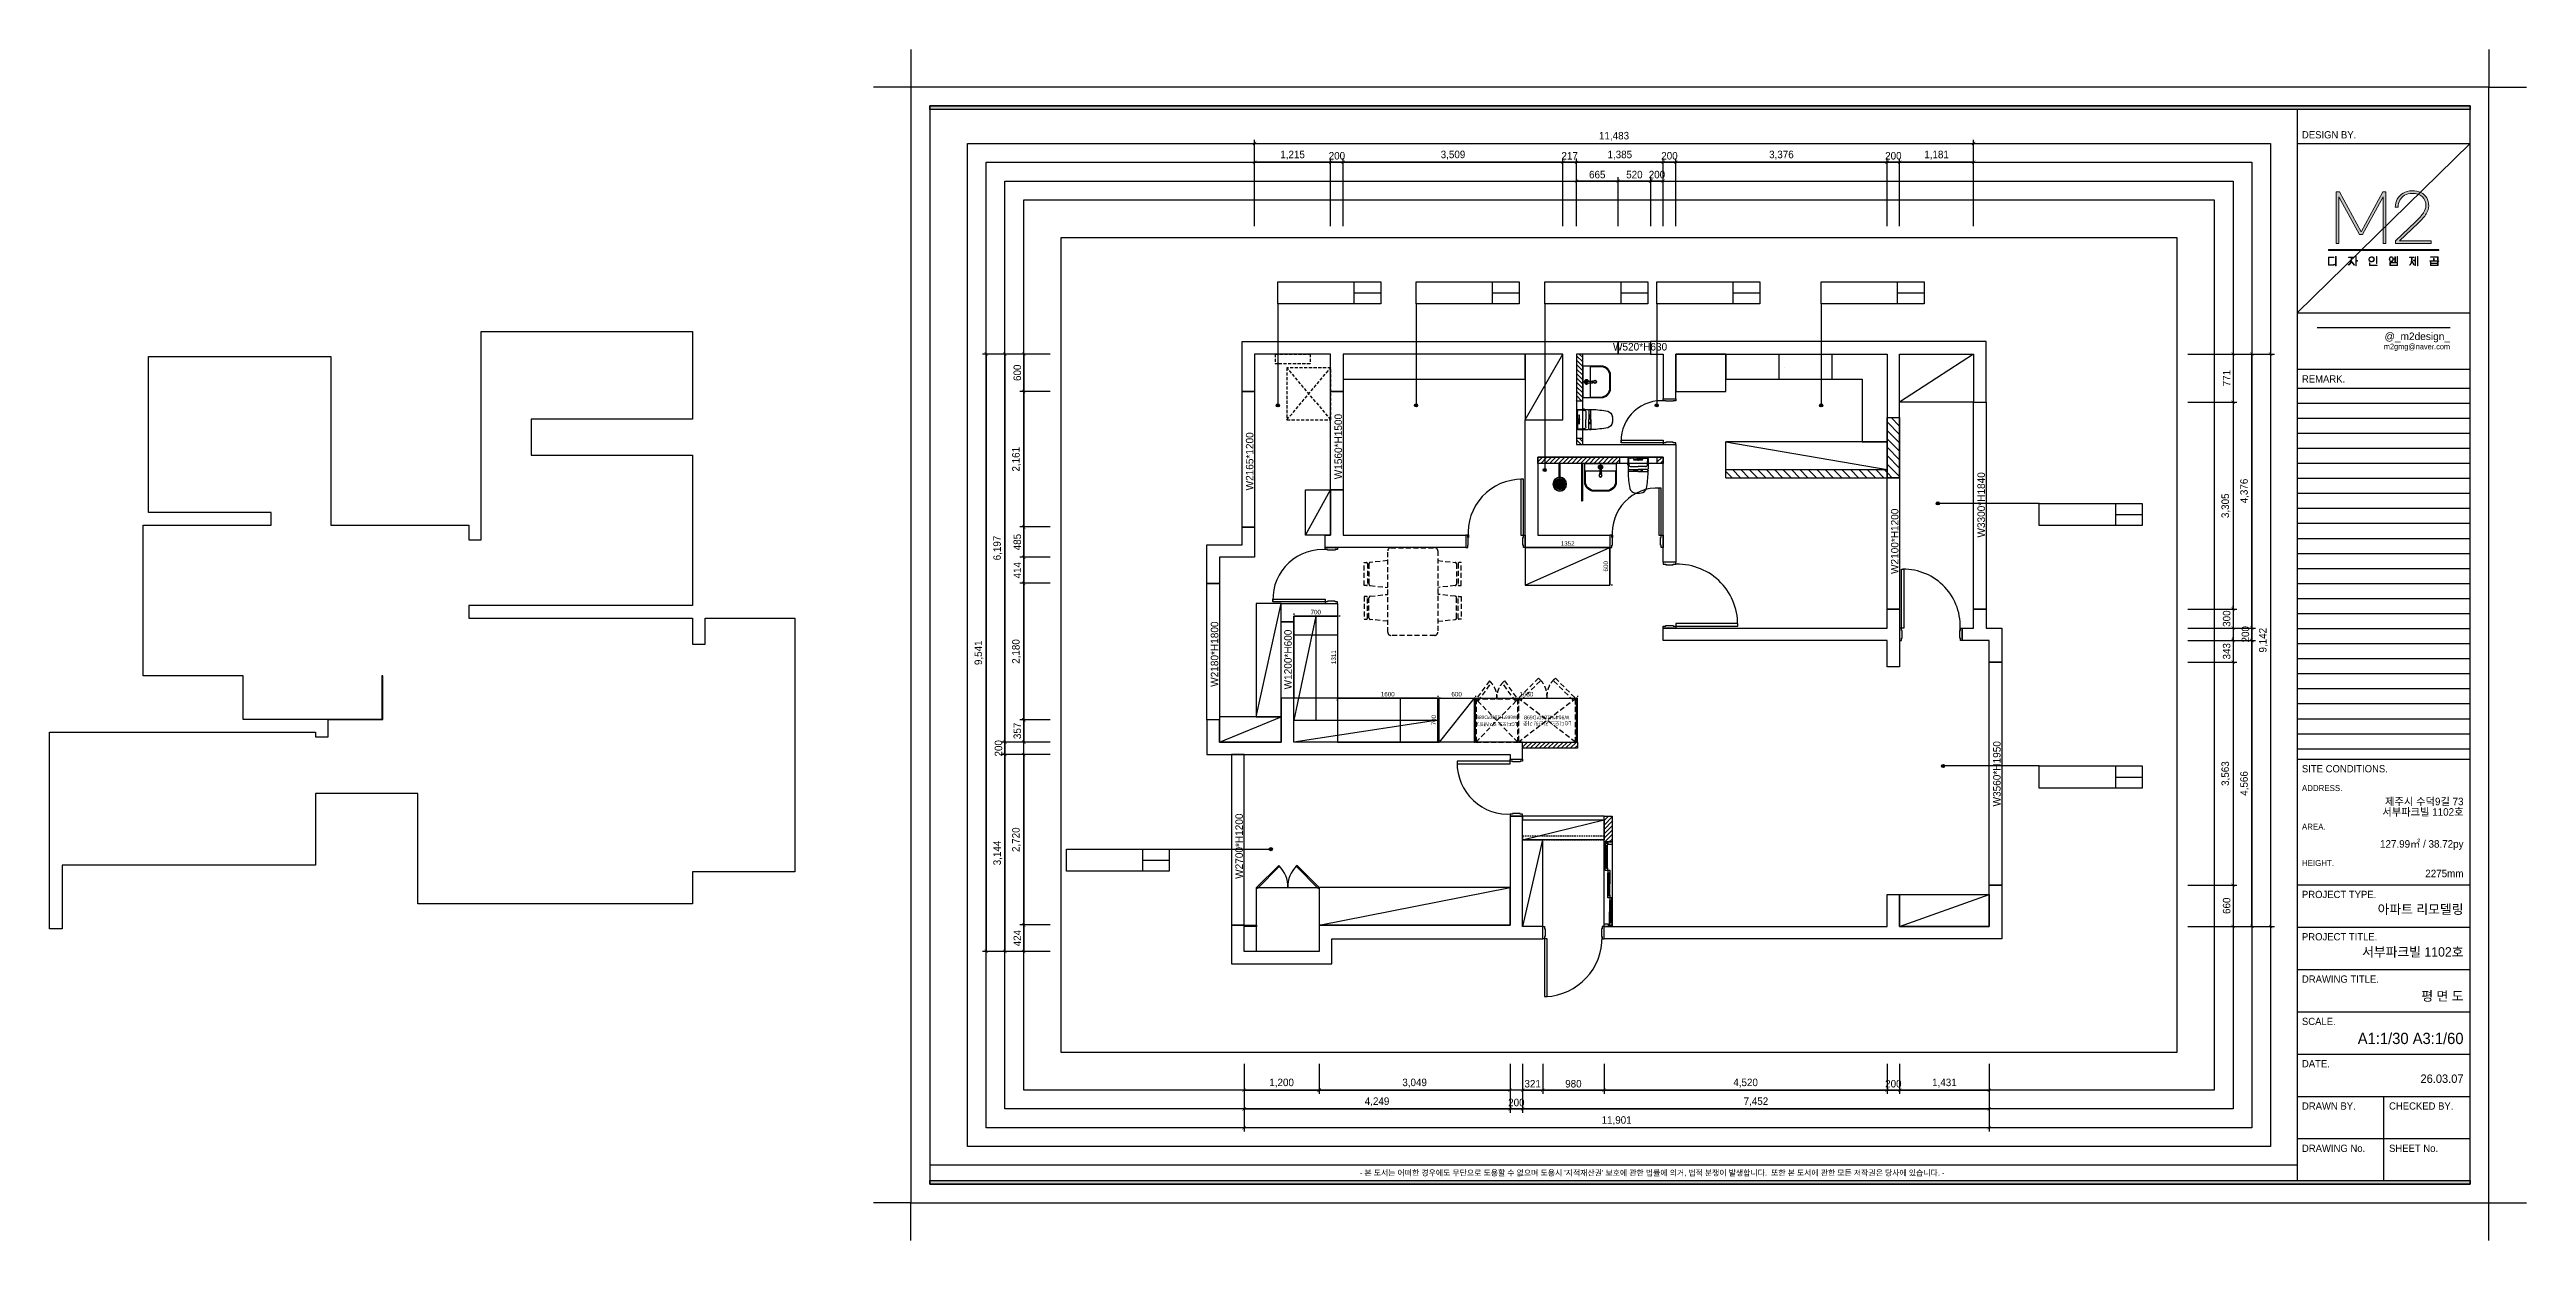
# Model space of a CAD drawing. Header units: millimetres. Extents: x -7413 to 64677, y 6112 to 38711.
# Drawn here: x -7413 to 32145, y 6112 to 25132 of the extents above; entities that cross this region are included whole.
import ezdxf
from ezdxf.enums import TextEntityAlignment as Align

# ---------------------------------------------------------------- set-up
doc = ezdxf.new("R2010")
doc.units = ezdxf.units.MM
doc.header["$LTSCALE"] = 100
for name, pattern in [('DASHED', [0.75, 0.5, -0.25]), ('DH-HID2', [1.2, 0.8, -0.4]), ('HIDDEN', [0.375, 0.25, -0.125])]:
    doc.linetypes.add(name, pattern=pattern)
doc.layers.get('Defpoints').update_dxf_attribs({"color": 139})
for name, color, linetype in [('0-ELC TEXT', 7, 'Continuous'), ('03-TEXT', 3, 'Continuous'), ('07-DIM WAL', 5, 'Continuous'), ('_U+B808_U+C774_U+C5B4 2', 7, 'Continuous'), ('CO-BATH', 6, 'Continuous'), ('CO-DO-FR', 7, 'Continuous'), ('CO-DOOR', 8, 'Continuous'), ('F-HAT', 251, 'Continuous'), ('fin', 5, 'Continuous'), ('FORM(YOURNAME)-1', 1, 'Continuous'), ('FORM(YOURNAME)-11', 1, 'Continuous'), ('FU-FURM', 251, 'DH-HID2'), ('FUR', 8, 'DASHED'), ('HL', 6, 'HIDDEN'), ('TOILET-1', 6, 'Continuous'), ('가구', 6, 'Continuous'), ('내부벽체선', 3, 'Continuous'), ('도면층8', 8, 'Continuous'), ('외곽선', 2, 'Continuous'), ('외부벽체선', 2, 'Continuous'), ('창호', 4, 'Continuous'), ('치수선', 1, 'Continuous'), ('해치', 8, 'Continuous')]:
    doc.layers.add(name, color=color, linetype=linetype)
doc.styles.get("Standard").update_dxf_attribs({"font": 'arial.ttf'})
doc.styles.add('YOURNAME', font='Dotum.ttf')
doc.styles.add('차영규', font='')
doc.styles.get('차영규').set_extended_font_data('ChosunilboNM')
doc.dimstyles.new('40', dxfattribs={"dimscale": 40, "dimtxt": 1.8, "dimasz": 0.9, "dimexe": 0.5, "dimexo": 1, "dimgap": 0.7, "dimtad": 1, "dimdec": 0, "dimzin": 0, "dimdsep": 46, "dimtxsty": 'YOURNAME', "dimblk": 'NONE', "dimcen": 0, "dimclrd": 1, "dimclre": 1, "dimclrt": 7, "dimadec": 0, "dimazin": 0, "dimtfac": 1, "dimtdec": 0, "dimtix": 1, "dimtmove": 2, "dimatfit": 3, "dimldrblk": 'NONE', "dimfxl": 1, "dimtolj": 1, "dimtzin": 0, "dimarcsym": 0})
doc.dimstyles.new('YOURNAME-60', dxfattribs={"dimscale": 60, "dimtxt": 2, "dimasz": 0.9, "dimexe": 1, "dimexo": 3, "dimgap": 0.7, "dimtad": 1, "dimdec": 0, "dimzin": 0, "dimdsep": 46, "dimlunit": 6, "dimtxsty": 'YOURNAME', "dimblk": 'ARCHTICK', "dimcen": 0, "dimclrd": 1, "dimclre": 1, "dimclrt": 7, "dimadec": 0, "dimazin": 0, "dimtfac": 1, "dimtdec": 0, "dimtix": 1, "dimtmove": 2, "dimatfit": 3, "dimldrblk": 'ARCHTICK', "dimfxl": 1, "dimtolj": 1, "dimtzin": 0, "dimarcsym": 0})
pattern_1 = [(45, (0, 0), (-35.35534, 35.35534), [])]
pattern_2 = [(135, (33336.54, -1917.27), (-67.35192, -67.35192), [])]

msp = doc.modelspace()

# ---------------------------------------------------------------- texts
at = {"layer": '0-ELC TEXT'}
for s, p in [('보일러', (12334.6, 20155.5)), ('붙박이장', (14503.9, 19999.8)), ('화장대(W:800)', (18707.8, 19930.2)), ('시스템선반(D:400)', (20294.4, 20058.7)), ('공틀장', (22517.8, 19812.1)), ('워시타워', (12558.4, 19323.2)), ('홈바', (16684.5, 16800.1)), ('상/하부장', (11537.7, 14240.7)), ('식세기', (14907.4, 14369)), ('신발장', (16597.5, 12643.4)), ('붙박이장(제사용품)', (11928.2, 11210)), ('붙박이장', (14060.7, 11401.7)), ('붙박이장', (22603.4, 11343.4))]:
    msp.add_text(s, height=0.2, dxfattribs=at).set_placement(p)
for s, rotation, p in [('붙박이장', 270, (16413.5, 19931)), ('하부장(D:400)', 180, (20848.4, 18689.9)), ('하부장', 270, (12803.4, 17903.1)), ('하부장', 270, (12010.8, 15529.4)), ('신발장', 90, (16332.9, 11625.6))]:
    msp.add_text(s, height=0.2, rotation=rotation, dxfattribs=at).set_placement(p)
at = {"layer": '03-TEXT'}
for s, p in [('주방베란다', (12825.5, 21176.3)), ('2.22py', (13637, 21113.9)), ('7.35㎡', (13649.4, 21290.8)), ('딸방', (15032.4, 21176.3)), ('2.74py', (15843.9, 21113.9)), ('9.04㎡', (15856.3, 21290.8)), ('거실화장실', (17087.2, 21176.3)), ('0.75py', (17898.6, 21113.9)), ('2.49㎡', (17911, 21290.8)), ('안방화장실', (18875.8, 21176.3)), ('0.61py', (19687.2, 21113.9)), ('2.00㎡', (19699.6, 21290.8)), ('안방', (21502, 21176.3)), ('4.47py', (22313.4, 21113.9)), ('14.77㎡', (22325.9, 21290.8)), ('안방베란다', (24986.4, 17637.4)), ('1.56py', (25797.8, 17575)), ('5.17㎡', (25810.3, 17751.9)), ('47.76㎡', (25810.3, 13557.5)), ('거실/주방', (24986.4, 13442.9)), ('14.45py', (25797.8, 13380.6)), ('아들방', (9447.7, 12114.4)), ('3.65py', (10259.2, 12052.1)), ('12.08㎡', (10271.6, 12228.9))]:
    msp.add_text(s, height=0.2, dxfattribs=at).set_placement(p, align=Align.CENTER)
at = {"layer": '치수선', "color": 7}
for p in [(-1462.7, 16458.2), (-1462.7, 15858.6)]:
    msp.add_text('평 : 21.87', height=0.2, dxfattribs=at).set_placement(p, align=Align.MIDDLE)
at = {"layer": '치수선'}
for s, p in [('길이(mm) : 78534.00', (-1462.7, 15857.8)), ('면적(㎡)  : 72.314', (-1462.7, 15858.2)), ('면적(㎡)  : 72.314', (-1462.7, 15858.2)), ('길이(mm) : 78534.00', (-1462.7, 15258.2))]:
    msp.add_text(s, height=0.2, dxfattribs=at).set_placement(p, align=Align.MIDDLE)

# ---------------------------------------------------------------- blocks, each defined once
blk = doc.blocks.new('block 34')
at = {"layer": '_U+B808_U+C774_U+C5B4 2'}
h = blk.add_hatch(color=35, dxfattribs=at)
h.dxf.hatch_style = 2
edge = h.paths.add_edge_path()
edge.add_spline(control_points=[(704.68, -105.78), (705.57, -106.21), (706.25, -106.83), (706.73, -107.63), (707.21, -108.43), (707.45, -109.38), (707.45, -110.46), (707.45, -111.43), (707.14, -112.39), (706.53, -113.34), (705.92, -114.29), (704.98, -115.38), (703.7, -116.62), (703.7, -116.62), (697.12, -122.91), (697.12, -122.91), (697.12, -122.91), (708.26, -122.91), (708.26, -122.91), (708.26, -122.91), (708.26, -123.82), (708.26, -123.82), (708.26, -123.82), (695.66, -123.82), (695.66, -123.82), (695.66, -123.82), (695.66, -122.91), (695.66, -122.91), (695.66, -122.91), (702.73, -116.15), (702.73, -116.15), (703.99, -114.93), (704.93, -113.86), (705.54, -112.95), (706.15, -112.03), (706.45, -111.2), (706.45, -110.46), (706.45, -109.07), (706.01, -107.98), (705.12, -107.2), (704.23, -106.42), (703.05, -106.03), (701.57, -106.03), (700.53, -106.03), (699.64, -106.26), (698.89, -106.71), (698.15, -107.15), (697.57, -107.75), (697.18, -108.5), (696.79, -109.25), (696.59, -110.06), (696.59, -110.94), (696.59, -110.94), (695.59, -110.94), (695.59, -110.94), (695.59, -109.89), (695.83, -108.93), (696.3, -108.05), (696.77, -107.17), (697.46, -106.46), (698.36, -105.93), (699.26, -105.4), (700.33, -105.13), (701.57, -105.13), (702.76, -105.13), (703.79, -105.35), (704.68, -105.78)], knot_values=[0, 0, 0, 0, 1, 1, 1, 2, 2, 2, 3, 3, 3, 4, 4, 4, 5, 5, 5, 6, 6, 6, 7, 7, 7, 8, 8, 8, 9, 9, 9, 10, 10, 10, 11, 11, 11, 12, 12, 12, 13, 13, 13, 14, 14, 14, 15, 15, 15, 16, 16, 16, 17, 17, 17, 18, 18, 18, 19, 19, 19, 20, 20, 20, 21, 21, 21, 22, 22, 22, 22], degree=3, periodic=0)
h = blk.add_hatch(color=35, dxfattribs=at)
h.dxf.hatch_style = 2
h.paths.add_polyline_path([(674.6, -105.53), (675.73, -105.53), (683.42, -119.69), (691.1, -105.53), (692.22, -105.53), (692.22, -123.82), (691.22, -123.82), (691.22, -107.31), (683.97, -120.67), (682.84, -120.67), (675.59, -107.31), (675.59, -123.82), (674.6, -123.82)])
at = {"layer": '_U+B808_U+C774_U+C5B4 2', "lineweight": 0}
blk.add_lwpolyline([(674.6, -105.53), (675.73, -105.53), (683.42, -119.69), (691.1, -105.53), (692.22, -105.53), (692.22, -123.82), (691.22, -123.82), (691.22, -107.31), (683.97, -120.67), (682.84, -120.67), (675.59, -107.31), (675.59, -123.82), (674.6, -123.82), (674.6, -105.53)], dxfattribs=at)
blk.add_open_spline([(704.68, -105.78), (705.57, -106.21), (706.25, -106.83), (706.73, -107.63), (707.21, -108.43), (707.45, -109.38), (707.45, -110.46), (707.45, -111.43), (707.14, -112.39), (706.53, -113.34), (705.92, -114.29), (704.98, -115.38), (703.7, -116.62), (703.7, -116.62), (697.12, -122.91), (697.12, -122.91), (697.12, -122.91), (708.26, -122.91), (708.26, -122.91), (708.26, -122.91), (708.26, -123.82), (708.26, -123.82), (708.26, -123.82), (695.66, -123.82), (695.66, -123.82), (695.66, -123.82), (695.66, -122.91), (695.66, -122.91), (695.66, -122.91), (702.73, -116.15), (702.73, -116.15), (703.99, -114.93), (704.93, -113.86), (705.54, -112.95), (706.15, -112.03), (706.45, -111.2), (706.45, -110.46), (706.45, -109.07), (706.01, -107.98), (705.12, -107.2), (704.23, -106.42), (703.05, -106.03), (701.57, -106.03), (700.53, -106.03), (699.64, -106.26), (698.89, -106.71), (698.15, -107.15), (697.57, -107.75), (697.18, -108.5), (696.79, -109.25), (696.59, -110.06), (696.59, -110.94), (696.59, -110.94), (695.59, -110.94), (695.59, -110.94), (695.59, -109.89), (695.83, -108.93), (696.3, -108.05), (696.77, -107.17), (697.46, -106.46), (698.36, -105.93), (699.26, -105.4), (700.33, -105.13), (701.57, -105.13), (702.76, -105.13), (703.79, -105.35), (704.68, -105.78)], degree=3, knots=[0, 0, 0, 0, 1, 1, 1, 2, 2, 2, 3, 3, 3, 4, 4, 4, 5, 5, 5, 6, 6, 6, 7, 7, 7, 8, 8, 8, 9, 9, 9, 10, 10, 10, 11, 11, 11, 12, 12, 12, 13, 13, 13, 14, 14, 14, 15, 15, 15, 16, 16, 16, 17, 17, 17, 18, 18, 18, 19, 19, 19, 20, 20, 20, 21, 21, 21, 22, 22, 22, 22], dxfattribs=at)
blk = doc.blocks.new('block 35')
at = {"layer": '_U+B808_U+C774_U+C5B4 2'}
h = blk.add_hatch(color=35, dxfattribs=at)
h.dxf.hatch_style = 2
edge = h.paths.add_edge_path()
edge.add_spline(control_points=[(673.72, -128.8), (673.72, -128.8), (672, -128.8), (672, -128.8), (672, -128.8), (672, -131.36), (672, -131.36), (672, -131.36), (673.14, -131.36), (673.14, -131.36), (673.29, -131.36), (673.44, -131.34), (673.6, -131.31), (673.75, -131.28), (673.88, -131.24), (673.98, -131.2), (673.98, -131.2), (673.98, -131.35), (673.98, -131.35), (673.88, -131.4), (673.75, -131.44), (673.6, -131.47), (673.45, -131.49), (673.3, -131.51), (673.14, -131.51), (673.14, -131.51), (671.83, -131.51), (671.83, -131.51), (671.83, -131.51), (671.83, -128.65), (671.83, -128.65), (671.83, -128.65), (673.72, -128.65), (673.72, -128.65), (673.72, -128.65), (673.72, -128.8), (673.72, -128.8)], knot_values=[0, 0, 0, 0, 1, 1, 1, 2, 2, 2, 3, 3, 3, 4, 4, 4, 5, 5, 5, 6, 6, 6, 7, 7, 7, 8, 8, 8, 9, 9, 9, 10, 10, 10, 11, 11, 11, 12, 12, 12, 12], degree=3, periodic=0)
h.paths.add_polyline_path([(674.54, -131.73), (674.38, -131.74), (674.38, -128.5), (674.54, -128.5)])
h = blk.add_hatch(color=35, dxfattribs=at)
h.dxf.hatch_style = 2
edge = h.paths.add_edge_path()
edge.add_spline(control_points=[(679.96, -130.01), (679.96, -130.01), (681.09, -131.37), (681.09, -131.37), (681.09, -131.37), (680.96, -131.47), (680.96, -131.47), (680.96, -131.47), (679.92, -130.19), (679.92, -130.19), (679.82, -130.57), (679.69, -130.87), (679.52, -131.09), (679.35, -131.32), (679.14, -131.46), (678.9, -131.51), (678.9, -131.51), (678.9, -131.36), (678.9, -131.36), (679.11, -131.3), (679.3, -131.16), (679.45, -130.93), (679.6, -130.7), (679.71, -130.39), (679.79, -130.03), (679.86, -129.66), (679.91, -129.25), (679.91, -128.8), (679.91, -128.8), (678.97, -128.8), (678.97, -128.8), (678.97, -128.8), (678.97, -128.65), (678.97, -128.65), (678.97, -128.65), (681, -128.65), (681, -128.65), (681, -128.65), (681, -128.8), (681, -128.8), (681, -128.8), (680.07, -128.8), (680.07, -128.8), (680.06, -129.26), (680.03, -129.66), (679.96, -130.01)], knot_values=[0, 0, 0, 0, 1, 1, 1, 2, 2, 2, 3, 3, 3, 4, 4, 4, 5, 5, 5, 6, 6, 6, 7, 7, 7, 8, 8, 8, 9, 9, 9, 10, 10, 10, 11, 11, 11, 12, 12, 12, 13, 13, 13, 14, 14, 14, 15, 15, 15, 15], degree=3, periodic=0)
h.paths.add_polyline_path([(682.21, -130.06), (681.69, -130.06), (681.69, -131.73), (681.54, -131.73), (681.54, -128.5), (681.69, -128.5), (681.69, -129.92), (682.21, -129.92)])
h = blk.add_hatch(color=35, dxfattribs=at)
h.dxf.hatch_style = 2
edge = h.paths.add_edge_path()
edge.add_spline(control_points=[(687.69, -128.68), (687.84, -128.76), (687.95, -128.87), (688.03, -129.01), (688.11, -129.15), (688.15, -129.3), (688.15, -129.47), (688.15, -129.64), (688.11, -129.8), (688.03, -129.94), (687.95, -130.08), (687.84, -130.19), (687.69, -130.27), (687.54, -130.35), (687.36, -130.39), (687.15, -130.39), (686.95, -130.39), (686.77, -130.35), (686.62, -130.27), (686.47, -130.19), (686.36, -130.08), (686.28, -129.94), (686.2, -129.8), (686.16, -129.64), (686.16, -129.47), (686.16, -129.3), (686.2, -129.15), (686.28, -129.01), (686.36, -128.87), (686.47, -128.76), (686.62, -128.68), (686.77, -128.6), (686.95, -128.56), (687.15, -128.56), (687.36, -128.56), (687.54, -128.6), (687.69, -128.68)], knot_values=[0, 0, 0, 0, 1, 1, 1, 2, 2, 2, 3, 3, 3, 4, 4, 4, 5, 5, 5, 6, 6, 6, 7, 7, 7, 8, 8, 8, 9, 9, 9, 10, 10, 10, 11, 11, 11, 12, 12, 12, 12], degree=3, periodic=0)
edge = h.paths.add_edge_path()
edge.add_spline(control_points=[(686.72, -128.79), (686.59, -128.86), (686.49, -128.95), (686.43, -129.07), (686.36, -129.18), (686.32, -129.32), (686.32, -129.47), (686.32, -129.63), (686.36, -129.76), (686.43, -129.88), (686.49, -130), (686.59, -130.09), (686.72, -130.15), (686.84, -130.22), (686.99, -130.25), (687.15, -130.25), (687.32, -130.25), (687.46, -130.22), (687.59, -130.15), (687.72, -130.09), (687.81, -130), (687.88, -129.88), (687.95, -129.76), (687.98, -129.63), (687.98, -129.47), (687.98, -129.32), (687.95, -129.18), (687.88, -129.07), (687.81, -128.95), (687.72, -128.86), (687.59, -128.79), (687.46, -128.73), (687.32, -128.7), (687.15, -128.7), (686.99, -128.7), (686.84, -128.73), (686.72, -128.79)], knot_values=[0, 0, 0, 0, 1, 1, 1, 2, 2, 2, 3, 3, 3, 4, 4, 4, 5, 5, 5, 6, 6, 6, 7, 7, 7, 8, 8, 8, 9, 9, 9, 10, 10, 10, 11, 11, 11, 12, 12, 12, 12], degree=3, periodic=0)
h.paths.add_polyline_path([(686.6, -131.51), (689.15, -131.51), (689.15, -131.66), (686.44, -131.66), (686.44, -130.66), (686.6, -130.66)])
h.paths.add_polyline_path([(689.03, -130.91), (688.87, -130.91), (688.87, -128.5), (689.03, -128.5)])
h = blk.add_hatch(color=35, dxfattribs=at)
h.dxf.hatch_style = 2
edge = h.paths.add_edge_path()
edge.add_spline(control_points=[(694.67, -130), (694.55, -130.16), (694.37, -130.23), (694.14, -130.23), (693.91, -130.23), (693.73, -130.16), (693.61, -130), (693.48, -129.84), (693.42, -129.64), (693.42, -129.39), (693.42, -129.14), (693.48, -128.94), (693.61, -128.78), (693.73, -128.62), (693.91, -128.54), (694.14, -128.54), (694.35, -128.54), (694.51, -128.61), (694.63, -128.74), (694.75, -128.87), (694.83, -129.04), (694.85, -129.25), (694.85, -129.25), (695.45, -129.25), (695.45, -129.25), (695.45, -129.25), (695.45, -128.52), (695.45, -128.52), (695.45, -128.52), (695.61, -128.52), (695.61, -128.52), (695.61, -128.52), (695.61, -130.29), (695.61, -130.29), (695.61, -130.29), (695.45, -130.29), (695.45, -130.29), (695.45, -130.29), (695.45, -129.4), (695.45, -129.4), (695.45, -129.4), (694.86, -129.4), (694.86, -129.4), (694.85, -129.64), (694.79, -129.85), (694.67, -130)], knot_values=[0, 0, 0, 0, 1, 1, 1, 2, 2, 2, 3, 3, 3, 4, 4, 4, 5, 5, 5, 6, 6, 6, 7, 7, 7, 8, 8, 8, 9, 9, 9, 10, 10, 10, 11, 11, 11, 12, 12, 12, 13, 13, 13, 14, 14, 14, 15, 15, 15, 15], degree=3, periodic=0)
edge = h.paths.add_edge_path()
edge.add_spline(control_points=[(693.73, -129.9), (693.83, -130.03), (693.97, -130.09), (694.14, -130.09), (694.31, -130.09), (694.45, -130.03), (694.55, -129.9), (694.65, -129.78), (694.7, -129.61), (694.7, -129.39), (694.7, -129.17), (694.65, -129), (694.55, -128.87), (694.45, -128.75), (694.31, -128.69), (694.14, -128.69), (693.97, -128.69), (693.83, -128.75), (693.73, -128.87), (693.63, -129), (693.58, -129.17), (693.58, -129.39), (693.58, -129.61), (693.63, -129.78), (693.73, -129.9)], knot_values=[0, 0, 0, 0, 1, 1, 1, 2, 2, 2, 3, 3, 3, 4, 4, 4, 5, 5, 5, 6, 6, 6, 7, 7, 7, 8, 8, 8, 8], degree=3, periodic=0)
h.paths.add_polyline_path([(693.69, -130.55), (696.36, -130.55), (696.36, -131.66), (693.69, -131.66)])
h.paths.add_polyline_path([(693.85, -131.51), (696.2, -131.51), (696.2, -130.7), (693.85, -130.7)])
h.paths.add_polyline_path([(696.36, -128.5), (696.36, -130.32), (696.2, -130.32), (696.2, -128.5)])
h = blk.add_hatch(color=35, dxfattribs=at)
h.dxf.hatch_style = 2
edge = h.paths.add_edge_path()
edge.add_spline(control_points=[(701.46, -129.93), (701.46, -129.93), (702.28, -131.39), (702.28, -131.39), (702.28, -131.39), (702.15, -131.47), (702.15, -131.47), (702.15, -131.47), (701.43, -130.17), (701.43, -130.17), (701.3, -130.94), (701.03, -131.39), (700.63, -131.51), (700.63, -131.51), (700.63, -131.35), (700.63, -131.35), (700.88, -131.26), (701.06, -130.99), (701.18, -130.55), (701.3, -130.1), (701.37, -129.52), (701.37, -128.8), (701.37, -128.8), (700.67, -128.8), (700.67, -128.8), (700.67, -128.8), (700.67, -128.65), (700.67, -128.65), (700.67, -128.65), (702.19, -128.65), (702.19, -128.65), (702.19, -128.65), (702.19, -128.8), (702.19, -128.8), (702.19, -128.8), (701.53, -128.8), (701.53, -128.8), (701.52, -129.25), (701.5, -129.63), (701.46, -129.93)], knot_values=[0, 0, 0, 0, 1, 1, 1, 2, 2, 2, 3, 3, 3, 4, 4, 4, 5, 5, 5, 6, 6, 6, 7, 7, 7, 8, 8, 8, 9, 9, 9, 10, 10, 10, 11, 11, 11, 12, 12, 12, 13, 13, 13, 13], degree=3, periodic=0)
h.paths.add_polyline_path([(702.59, -128.52), (702.75, -128.52), (702.75, -131.68), (702.59, -131.68), (702.59, -129.95), (702, -129.95), (702, -129.8), (702.59, -129.8)])
h.paths.add_polyline_path([(703.61, -128.5), (703.61, -131.73), (703.45, -131.73), (703.45, -128.5)])
h = blk.add_hatch(color=35, dxfattribs=at)
h.dxf.hatch_style = 2
h.paths.add_polyline_path([(711.02, -129.93), (711.02, -130.07), (707.82, -130.07), (707.82, -129.93), (709.16, -129.93), (709.16, -129.2), (709.32, -129.2), (709.32, -129.93)])
h.paths.add_polyline_path([(710.61, -128.72), (708.07, -128.72), (708.07, -128.57), (710.77, -128.57), (710.77, -129.64), (710.61, -129.64)])
h.paths.add_polyline_path([(710.61, -130.36), (710.77, -130.36), (710.77, -131.66), (708.08, -131.66), (708.08, -130.36), (708.24, -130.36), (708.24, -130.83), (710.61, -130.83)])
h.paths.add_polyline_path([(710.61, -131.52), (710.61, -130.97), (708.24, -130.97), (708.24, -131.52)])
at = {"layer": '_U+B808_U+C774_U+C5B4 2', "lineweight": 0}
for points in [[(674.54, -131.73), (674.38, -131.74), (674.38, -128.5), (674.54, -128.5), (674.54, -131.73)], [(682.21, -130.06), (681.69, -130.06), (681.69, -131.73), (681.54, -131.73), (681.54, -128.5), (681.69, -128.5), (681.69, -129.92), (682.21, -129.92), (682.21, -130.06)], [(686.6, -131.51), (689.15, -131.51), (689.15, -131.66), (686.44, -131.66), (686.44, -130.66), (686.6, -130.66), (686.6, -131.51)], [(689.03, -130.91), (688.87, -130.91), (688.87, -128.5), (689.03, -128.5), (689.03, -130.91)], [(693.69, -130.55), (696.36, -130.55), (696.36, -131.66), (693.69, -131.66), (693.69, -130.55)], [(693.85, -131.51), (696.2, -131.51), (696.2, -130.7), (693.85, -130.7), (693.85, -131.51)], [(696.36, -128.5), (696.36, -130.32), (696.2, -130.32), (696.2, -128.5), (696.36, -128.5)], [(702.59, -128.52), (702.75, -128.52), (702.75, -131.68), (702.59, -131.68), (702.59, -129.95), (702, -129.95), (702, -129.8), (702.59, -129.8), (702.59, -128.52)], [(703.61, -128.5), (703.61, -131.73), (703.45, -131.73), (703.45, -128.5), (703.61, -128.5)], [(711.02, -129.93), (711.02, -130.07), (707.82, -130.07), (707.82, -129.93), (709.16, -129.93), (709.16, -129.2), (709.32, -129.2), (709.32, -129.93), (711.02, -129.93)], [(710.61, -128.72), (708.07, -128.72), (708.07, -128.57), (710.77, -128.57), (710.77, -129.64), (710.61, -129.64), (710.61, -128.72)], [(710.61, -130.36), (710.77, -130.36), (710.77, -131.66), (708.08, -131.66), (708.08, -130.36), (708.24, -130.36), (708.24, -130.83), (710.61, -130.83), (710.61, -130.36)], [(710.61, -131.52), (710.61, -130.97), (708.24, -130.97), (708.24, -131.52), (710.61, -131.52)]]:
    blk.add_lwpolyline(points, dxfattribs=at)
for points, knots in [([(673.72, -128.8), (673.72, -128.8), (672, -128.8), (672, -128.8), (672, -128.8), (672, -131.36), (672, -131.36), (672, -131.36), (673.14, -131.36), (673.14, -131.36), (673.29, -131.36), (673.44, -131.34), (673.6, -131.31), (673.75, -131.28), (673.88, -131.24), (673.98, -131.2), (673.98, -131.2), (673.98, -131.35), (673.98, -131.35), (673.88, -131.4), (673.75, -131.44), (673.6, -131.47), (673.45, -131.49), (673.3, -131.51), (673.14, -131.51), (673.14, -131.51), (671.83, -131.51), (671.83, -131.51), (671.83, -131.51), (671.83, -128.65), (671.83, -128.65), (671.83, -128.65), (673.72, -128.65), (673.72, -128.65), (673.72, -128.65), (673.72, -128.8), (673.72, -128.8)], [0, 0, 0, 0, 1, 1, 1, 2, 2, 2, 3, 3, 3, 4, 4, 4, 5, 5, 5, 6, 6, 6, 7, 7, 7, 8, 8, 8, 9, 9, 9, 10, 10, 10, 11, 11, 11, 12, 12, 12, 12]), ([(679.96, -130.01), (679.96, -130.01), (681.09, -131.37), (681.09, -131.37), (681.09, -131.37), (680.96, -131.47), (680.96, -131.47), (680.96, -131.47), (679.92, -130.19), (679.92, -130.19), (679.82, -130.57), (679.69, -130.87), (679.52, -131.09), (679.35, -131.32), (679.14, -131.46), (678.9, -131.51), (678.9, -131.51), (678.9, -131.36), (678.9, -131.36), (679.11, -131.3), (679.3, -131.16), (679.45, -130.93), (679.6, -130.7), (679.71, -130.39), (679.79, -130.03), (679.86, -129.66), (679.91, -129.25), (679.91, -128.8), (679.91, -128.8), (678.97, -128.8), (678.97, -128.8), (678.97, -128.8), (678.97, -128.65), (678.97, -128.65), (678.97, -128.65), (681, -128.65), (681, -128.65), (681, -128.65), (681, -128.8), (681, -128.8), (681, -128.8), (680.07, -128.8), (680.07, -128.8), (680.06, -129.26), (680.03, -129.66), (679.96, -130.01)], [0, 0, 0, 0, 1, 1, 1, 2, 2, 2, 3, 3, 3, 4, 4, 4, 5, 5, 5, 6, 6, 6, 7, 7, 7, 8, 8, 8, 9, 9, 9, 10, 10, 10, 11, 11, 11, 12, 12, 12, 13, 13, 13, 14, 14, 14, 15, 15, 15, 15]), ([(687.69, -128.68), (687.84, -128.76), (687.95, -128.87), (688.03, -129.01), (688.11, -129.15), (688.15, -129.3), (688.15, -129.47), (688.15, -129.64), (688.11, -129.8), (688.03, -129.94), (687.95, -130.08), (687.84, -130.19), (687.69, -130.27), (687.54, -130.35), (687.36, -130.39), (687.15, -130.39), (686.95, -130.39), (686.77, -130.35), (686.62, -130.27), (686.47, -130.19), (686.36, -130.08), (686.28, -129.94), (686.2, -129.8), (686.16, -129.64), (686.16, -129.47), (686.16, -129.3), (686.2, -129.15), (686.28, -129.01), (686.36, -128.87), (686.47, -128.76), (686.62, -128.68), (686.77, -128.6), (686.95, -128.56), (687.15, -128.56), (687.36, -128.56), (687.54, -128.6), (687.69, -128.68)], [0, 0, 0, 0, 1, 1, 1, 2, 2, 2, 3, 3, 3, 4, 4, 4, 5, 5, 5, 6, 6, 6, 7, 7, 7, 8, 8, 8, 9, 9, 9, 10, 10, 10, 11, 11, 11, 12, 12, 12, 12]), ([(686.72, -128.79), (686.59, -128.86), (686.49, -128.95), (686.43, -129.07), (686.36, -129.18), (686.32, -129.32), (686.32, -129.47), (686.32, -129.63), (686.36, -129.76), (686.43, -129.88), (686.49, -130), (686.59, -130.09), (686.72, -130.15), (686.84, -130.22), (686.99, -130.25), (687.15, -130.25), (687.32, -130.25), (687.46, -130.22), (687.59, -130.15), (687.72, -130.09), (687.81, -130), (687.88, -129.88), (687.95, -129.76), (687.98, -129.63), (687.98, -129.47), (687.98, -129.32), (687.95, -129.18), (687.88, -129.07), (687.81, -128.95), (687.72, -128.86), (687.59, -128.79), (687.46, -128.73), (687.32, -128.7), (687.15, -128.7), (686.99, -128.7), (686.84, -128.73), (686.72, -128.79)], [0, 0, 0, 0, 1, 1, 1, 2, 2, 2, 3, 3, 3, 4, 4, 4, 5, 5, 5, 6, 6, 6, 7, 7, 7, 8, 8, 8, 9, 9, 9, 10, 10, 10, 11, 11, 11, 12, 12, 12, 12]), ([(694.67, -130), (694.55, -130.16), (694.37, -130.23), (694.14, -130.23), (693.91, -130.23), (693.73, -130.16), (693.61, -130), (693.48, -129.84), (693.42, -129.64), (693.42, -129.39), (693.42, -129.14), (693.48, -128.94), (693.61, -128.78), (693.73, -128.62), (693.91, -128.54), (694.14, -128.54), (694.35, -128.54), (694.51, -128.61), (694.63, -128.74), (694.75, -128.87), (694.83, -129.04), (694.85, -129.25), (694.85, -129.25), (695.45, -129.25), (695.45, -129.25), (695.45, -129.25), (695.45, -128.52), (695.45, -128.52), (695.45, -128.52), (695.61, -128.52), (695.61, -128.52), (695.61, -128.52), (695.61, -130.29), (695.61, -130.29), (695.61, -130.29), (695.45, -130.29), (695.45, -130.29), (695.45, -130.29), (695.45, -129.4), (695.45, -129.4), (695.45, -129.4), (694.86, -129.4), (694.86, -129.4), (694.85, -129.64), (694.79, -129.85), (694.67, -130)], [0, 0, 0, 0, 1, 1, 1, 2, 2, 2, 3, 3, 3, 4, 4, 4, 5, 5, 5, 6, 6, 6, 7, 7, 7, 8, 8, 8, 9, 9, 9, 10, 10, 10, 11, 11, 11, 12, 12, 12, 13, 13, 13, 14, 14, 14, 15, 15, 15, 15]), ([(693.73, -129.9), (693.83, -130.03), (693.97, -130.09), (694.14, -130.09), (694.31, -130.09), (694.45, -130.03), (694.55, -129.9), (694.65, -129.78), (694.7, -129.61), (694.7, -129.39), (694.7, -129.17), (694.65, -129), (694.55, -128.87), (694.45, -128.75), (694.31, -128.69), (694.14, -128.69), (693.97, -128.69), (693.83, -128.75), (693.73, -128.87), (693.63, -129), (693.58, -129.17), (693.58, -129.39), (693.58, -129.61), (693.63, -129.78), (693.73, -129.9)], [0, 0, 0, 0, 1, 1, 1, 2, 2, 2, 3, 3, 3, 4, 4, 4, 5, 5, 5, 6, 6, 6, 7, 7, 7, 8, 8, 8, 8]), ([(701.46, -129.93), (701.46, -129.93), (702.28, -131.39), (702.28, -131.39), (702.28, -131.39), (702.15, -131.47), (702.15, -131.47), (702.15, -131.47), (701.43, -130.17), (701.43, -130.17), (701.3, -130.94), (701.03, -131.39), (700.63, -131.51), (700.63, -131.51), (700.63, -131.35), (700.63, -131.35), (700.88, -131.26), (701.06, -130.99), (701.18, -130.55), (701.3, -130.1), (701.37, -129.52), (701.37, -128.8), (701.37, -128.8), (700.67, -128.8), (700.67, -128.8), (700.67, -128.8), (700.67, -128.65), (700.67, -128.65), (700.67, -128.65), (702.19, -128.65), (702.19, -128.65), (702.19, -128.65), (702.19, -128.8), (702.19, -128.8), (702.19, -128.8), (701.53, -128.8), (701.53, -128.8), (701.52, -129.25), (701.5, -129.63), (701.46, -129.93)], [0, 0, 0, 0, 1, 1, 1, 2, 2, 2, 3, 3, 3, 4, 4, 4, 5, 5, 5, 6, 6, 6, 7, 7, 7, 8, 8, 8, 9, 9, 9, 10, 10, 10, 11, 11, 11, 12, 12, 12, 13, 13, 13, 13])]:
    blk.add_open_spline(points, degree=3, knots=knots, dxfattribs=at)
blk = doc.blocks.new('block 33')
at = {"layer": '_U+B808_U+C774_U+C5B4 2'}
for name in ['block 34', 'block 35']:
    blk.add_blockref(name, (0, 0), dxfattribs=at)
blk = doc.blocks.new('block 32')
at = {"layer": '_U+B808_U+C774_U+C5B4 2'}
h = blk.add_hatch(color=35, dxfattribs=at)
h.dxf.hatch_style = 2
h.paths.add_polyline_path([(711.02, -126.32), (671.83, -126.32), (671.83, -125.91), (711.02, -125.91)])
at = {"layer": '_U+B808_U+C774_U+C5B4 2', "lineweight": 0}
blk.add_lwpolyline([(711.02, -126.32), (671.83, -126.32), (671.83, -125.91), (711.02, -125.91), (711.02, -126.32)], dxfattribs=at)
at = {"layer": '_U+B808_U+C774_U+C5B4 2'}
blk.add_blockref('block 33', (0, 0), dxfattribs=at)
blk = doc.blocks.new('FORM-ELEVATION')
at = {"layer": 'FORM(YOURNAME)-11'}
h = blk.add_hatch(color=256, dxfattribs=at)
h.dxf.hatch_style = 1
h.paths.add_polyline_path([(-10309, 35708), (71691, 35708), (71691, 35508), (-10309, 35508)])
h.paths.add_polyline_path([(-10309, -21492), (71691, -21492), (71691, -21692), (-10309, -21692)])
at = {"layer": 'Defpoints', "color": 158}
for p, q in [((62481, 35508), (62481, -21492)), ((62481, 33708), (71691, 33708)), ((62481, 24686), (71691, 33708)), ((62481, 24686), (71691, 24686)), ((62481, 20686), (71691, 20686)), ((62481, 19886), (71691, 19886)), ((62481, 19086), (71691, 19086)), ((62481, 18286), (71691, 18286)), ((62481, 17486), (71691, 17486)), ((62481, 16686), (71691, 16686)), ((62481, 15886), (71691, 15886)), ((62481, 15086), (71691, 15086)), ((62481, 14286), (71691, 14286)), ((62481, 13486), (71691, 13486)), ((62481, 12686), (71691, 12686)), ((62481, 11886), (71691, 11886)), ((62481, 11086), (71691, 11086)), ((62481, 10286), (71691, 10286)), ((62481, 9486), (71691, 9486)), ((62481, 8686), (71691, 8686)), ((62481, 7886), (71691, 7886)), ((62481, 7086), (71691, 7086)), ((62481, 6286), (71691, 6286)), ((62481, 5486), (71691, 5486)), ((62481, 4686), (71691, 4686)), ((62481, 3886), (71691, 3886)), ((62481, 3086), (71691, 3086)), ((62481, 2286), (71691, 2286)), ((62481, 1486), (71691, 1486)), ((62481, -20692), (-10309, -20692))]:
    blk.add_line(p, q, dxfattribs=at)
at = {"layer": 'Defpoints', "color": 1}
for points in [[(-11309, 38708), (-11309, 36708), (-13309, 36708)], [(72691, 38708), (72691, 36708), (74691, 36708)], [(-11309, -24692), (-11309, -22692), (-13309, -22692)], [(72691, -24692), (72691, -22692), (74691, -22692)]]:
    blk.add_lwpolyline(points, dxfattribs=at)
at = {"layer": 'Defpoints', "color": 158}
for points in [[(-10309, -21692), (71691, -21692), (71691, 35708), (-10309, 35708)], [(-8309, 33708), (61071, 33708), (61071, -19692), (-8309, -19692)]]:
    blk.add_lwpolyline(points, close=True, dxfattribs=at)
at = {"layer": 'FORM(YOURNAME)-11', "color": 251}
blk.add_line((63550, 23916), (70622, 23916), dxfattribs=at)
at = {"layer": 'FORM(YOURNAME)-11', "color": 14}
for p, q in [((62481, 21686), (71691, 21686)), ((62481, 937), (71691, 937)), ((62481, -5756), (71691, -5756)), ((62481, -8009), (71691, -8009)), ((62481, -10261), (71691, -10261)), ((62481, -12514), (71691, -12514)), ((62481, -14766), (71691, -14766)), ((62481, -17019), (71691, -17019)), ((67086, -17019), (67086, -21492)), ((62481, -19271), (71691, -19271))]:
    blk.add_line(p, q, dxfattribs=at)
at = {"layer": 'FORM(YOURNAME)-11', "color": 250}
blk.add_lwpolyline([(-11309, -22692), (72691, -22692), (72691, 36708), (-11309, 36708)], close=True, dxfattribs=at)
at = {"layer": 'FORM(YOURNAME)-11'}
for points in [[(-10309, 35708), (71691, 35708), (71691, 35508), (-10309, 35508)], [(-10309, -21492), (71691, -21492), (71691, -21692), (-10309, -21692)]]:
    blk.add_lwpolyline(points, close=True, dxfattribs=at)
at = {"layer": '_U+B808_U+C774_U+C5B4 2', "xscale": 150, "yscale": 150, "zscale": 150}
blk.add_blockref('block 32', (-36628, 46957), dxfattribs=at)
at = {"layer": 'FORM(YOURNAME)-11', "color": 14, "style": 'YOURNAME'}
for s, height, p in [('DESIGN BY.', 386.1, (62739, 34170)), ('REMARK.', 386.1, (62739, 21172)), ('SITE CONDITIONS.', 386.14, (62739, 422)), ('PROJECT TYPE.', 386.14, (62739, -6271)), ('PROJECT TITLE.', 386.14, (62739, -8524)), ('DRAWING TITLE.', 386.14, (62739, -10776)), ('SCALE.', 386.1, (62739, -13029)), ('DATE.', 386.1, (62739, -15281)), ('DRAWN BY.', 386.1, (62739, -17534)), ('CHECKED BY.', 386.14, (67376, -17534)), ('DRAWING No.', 386.14, (62739, -19786)), ('SHEET No.', 386.1, (67376, -19786))]:
    blk.add_text(s, height=height, dxfattribs=at).set_placement(p, align=Align.MIDDLE_LEFT)
for s, height, width, p in [('m2gmg@naver.com', 300, 0.995, (70622, 22747)), ('@_m2design_', 400, 1.03, (70622, 23242))]:
    blk.add_text(s, height=height, dxfattribs=dict(at, width=width)).set_placement(p, align=Align.RIGHT)
at = {"layer": 'FORM(YOURNAME)-11', "color": 251, "style": 'YOURNAME'}
for s, p in [('ADDRESS.', (62739, -608)), ('AREA.', (62739, -2667)), ('HEIGHT.', (62739, -4598))]:
    blk.add_text(s, height=321.8, dxfattribs=at).set_placement(p, align=Align.MIDDLE_LEFT)
at = {"layer": 'FORM(YOURNAME)-11', "color": 1, "style": 'YOURNAME'}
blk.add_text("- 본 도서는 어떠한 경우에도 무단으로 도용할 수 없으며 도용시 '지적재산권' 보호에 관한 법률에 의거, 법적 분쟁이 발생합니다.  또한 본 도서에 관한 모든 저작권은 당사에 있습니다. -", height=300, dxfattribs=at).set_placement((28146, -21092), align=Align.MIDDLE_CENTER)
at = {"layer": 'FORM(YOURNAME)-11', "color": 3, "style": 'YOURNAME'}
for tag, height, p in [('1', 451, (71041, -1219)), ('2', 451, (71041, -1863)), ('3', 451, (71041, -3150)), ('4', 451, (71041, -5081)), ('5', 515, (71041, -7398)), ('6', 515, (71041, -9650)), ('7', 515, (71041, -11903)), ('8', 515, (71041, -14155)), ('9', 515, (71041, -16408)), ('10', 515, (66791, -18596)), ('11', 515, (71041, -18660)), ('12', 515, (66791, -20848)), ('13', 515, (71041, -20848))]:
    blk.add_attdef(tag, text='', height=height, dxfattribs=at).set_placement(p, align=Align.MIDDLE_RIGHT)
blk = doc.blocks.new('평면도')
at = {"layer": 'CO-DO-FR'}
for points in [[(18250, 20378), (18250, 20178), (18280, 20178), (18280, 20218), (18290, 20218), (18290, 20338), (18280, 20338), (18280, 20378), (18250, 20378)], [(19145, 20378), (19145, 20178), (19115, 20178), (19115, 20218), (19105, 20218), (19105, 20338), (19115, 20338), (19115, 20378), (19145, 20378)], [(19345, 18131), (19145, 18131), (19145, 18101), (19185, 18101), (19185, 18091), (19305, 18091), (19305, 18101), (19345, 18101), (19345, 18131)], [(14856, 17424), (14856, 17224), (14886, 17224), (14886, 17264), (14896, 17264), (14896, 17384), (14886, 17384), (14886, 17424), (14856, 17424)], [(15763, 17424), (15763, 17224), (15733, 17224), (15733, 17264), (15723, 17264), (15723, 17384), (15733, 17384), (15733, 17424), (15763, 17424)], [(19345, 17181), (19145, 17181), (19145, 17211), (19185, 17211), (19185, 17221), (19305, 17221), (19305, 17211), (19345, 17211), (19345, 17181)], [(12894, 16903), (13094, 16903), (13094, 16873), (13054, 16873), (13054, 16863), (12934, 16863), (12934, 16873), (12894, 16873), (12894, 16903)], [(12894, 15923), (13094, 15923), (13094, 15953), (13054, 15953), (13054, 15963), (12934, 15963), (12934, 15953), (12894, 15953), (12894, 15923)], [(19345, 15829), (19145, 15829), (19145, 15799), (19185, 15799), (19185, 15789), (19305, 15789), (19305, 15799), (19345, 15799), (19345, 15829)], [(17860, 14779), (17860, 14979), (17890, 14979), (17890, 14939), (17900, 14939), (17900, 14819), (17890, 14819), (17890, 14779), (17860, 14779)], [(18910, 14779), (18910, 14979), (18880, 14979), (18880, 14939), (18870, 14939), (18870, 14819), (18880, 14819), (18880, 14779), (18910, 14779)], [(19345, 14979), (19145, 14979), (19145, 15009), (19185, 15009), (19185, 15019), (19305, 15019), (19305, 15009), (19345, 15009), (19345, 14979)], [(20790, 14979), (20790, 14779), (20820, 14779), (20820, 14819), (20830, 14819), (20830, 14939), (20820, 14939), (20820, 14979), (20790, 14979)], [(21521, 14979), (21521, 14779), (21491, 14779), (21491, 14819), (21481, 14819), (21481, 14939), (21491, 14939), (21491, 14979), (21521, 14979)], [(17860, 11203), (17660, 11203), (17660, 11173), (17700, 11173), (17700, 11163), (17820, 11163), (17820, 11173), (17860, 11173), (17860, 11203)], [(17860, 10203), (17660, 10203), (17660, 10233), (17700, 10233), (17700, 10243), (17820, 10243), (17820, 10233), (17860, 10233), (17860, 10203)]]:
    blk.add_lwpolyline(points, close=True, dxfattribs=at)
at = {"layer": 'CO-DOOR'}
for points in [[(18320, 21213), (18320, 20378), (18280, 20378), (18280, 21213)], [(15693, 18271), (15693, 17424), (15733, 17424), (15733, 18271)], [(20235, 17251), (19345, 17251), (19345, 17211), (20235, 17211)], [(11974, 16833), (12894, 16833), (12894, 16873), (11974, 16873)], [(20860, 15650), (20860, 14979), (20820, 14979), (20820, 15650)], [(20095, 15049), (19345, 15049), (19345, 15009), (20095, 15009)], [(17930, 13789), (17930, 14779), (17890, 14779), (17890, 13789)], [(18800, 11133), (17860, 11133), (17860, 11173), (18800, 11173)]]:
    blk.add_lwpolyline(points, close=True, dxfattribs=at)
for centre, radius, start, end in [((18318, 20417), 796, 354.3068, 91.2749), ((15703, 17456), 815, 89.2971, 185.0592), ((19382, 17241), 853, 359.3286, 95.1503), ((12917, 16897), 944, 182.6756, 271.0196), ((19375, 15071), 722, 356.6951, 95.5225), ((20850, 15010), 640, 353.6199, 90.8953), ((17920, 14747), 958, 269.4017, 4.3305), ((17892, 11143), 908, 265.4398, 0.6311)]:
    blk.add_arc(centre, radius, start, end, dxfattribs=at)
at = {"layer": '외곽선'}
for points in [[(16392, 22266), (15839, 22266), (15839, 17424), (15763, 17424), (15763, 17224), (16039, 17224), (16039, 20878), (16739, 20878), (16739, 21078), (16039, 21078), (16039, 22066), (16392, 22066), (16392, 22266)], [(18572, 22266), (19190, 22266), (19190, 21705), (19471, 21705), (19471, 21505), (18990, 21505), (18990, 22066), (18572, 22066), (18572, 22266)], [(13115, 21873), (12495, 21873), (12495, 20273), (12894, 20273), (12894, 16903), (13094, 16903), (13094, 17224), (14856, 17224), (14856, 17424), (13115, 17424), (13115, 20473), (12695, 20473), (12695, 21673), (13115, 21673), (13115, 21873)], [(21636, 21705), (22436, 21705), (22436, 15699), (22236, 15699), (22236, 16364), (20790, 16364), (20790, 14779), (18910, 14779), (18910, 14979), (20590, 14979)], [(20590, 14979), (20590, 16981), (19345, 16981), (19345, 15829), (19145, 15829), (19145, 17181), (21183, 17181), (21183, 16581), (22236, 16581), (22236, 20090), (21636, 20090), (21636, 20290), (22236, 20290), (22236, 21505), (21636, 21505), (21636, 21705)], [(17959, 21078), (18250, 21078), (18250, 20178), (18050, 20178), (18050, 20878), (17959, 20878), (17959, 21078)], [(20068, 20290), (20068, 20090), (19345, 20090), (19345, 18131), (19145, 18131), (19145, 20378), (19345, 20378), (19345, 20290), (20068, 20290)], [(12894, 15923), (13094, 15923), (13094, 11403), (13604, 11403), (13604, 11203), (13094, 11203), (13094, 9772), (13754, 9772), (13754, 9572), (12894, 9572), (12894, 15923)], [(21465, 10022), (21465, 9822), (22436, 9822), (22436, 15179), (22236, 15179), (22236, 14979), (21521, 14979), (21521, 14779), (22236, 14779), (22236, 11403), (20260, 11403), (20260, 11203), (22236, 11203), (22236, 10022), (21465, 10022)], [(17860, 14979), (17860, 11403), (18160, 11403), (18160, 11203), (17240, 11203), (17240, 11403), (17660, 11403), (17660, 14979), (17860, 14979)], [(17317, 9772), (17660, 9772), (17660, 10203), (17860, 10203), (17860, 10022), (18160, 10022), (18160, 9822), (17860, 9822), (17860, 9572), (17317, 9572), (17317, 9772)]]:
    blk.add_lwpolyline(points, dxfattribs=at)
at = {"layer": '외부벽체선'}
for p, q in [((19345, 18131), (19145, 18131)), ((14856, 17424), (14856, 17224)), ((12894, 15923), (13094, 15923)), ((19345, 15829), (19145, 15829)), ((21521, 14979), (21521, 14779)), ((17860, 10203), (17660, 10203))]:
    blk.add_line(p, q, dxfattribs=at)
at = {"layer": '창호'}
for points in [[(16392, 22266), (18572, 22266), (18572, 22066), (16392, 22066)], [(13115, 21673), (15839, 21673), (15839, 21873), (13115, 21873)], [(19471, 21705), (21636, 21705), (21636, 21505), (19471, 21505)], [(16739, 21078), (17959, 21078), (17959, 20878), (16739, 20878)], [(20068, 20290), (21636, 20290), (21636, 20090), (20068, 20090)], [(22236, 15699), (22436, 15699), (22436, 15179), (22236, 15179)], [(18160, 11403), (20260, 11403), (20260, 11203), (18160, 11203)], [(18160, 10022), (21465, 10022), (21465, 9822), (18160, 9822)], [(13754, 9772), (17317, 9772), (17317, 9572), (13754, 9572)]]:
    blk.add_lwpolyline(points, close=True, dxfattribs=at)
at = {"layer": '0-ELC TEXT', "style": '차영규'}
for s, p in [('W2180*H1800', (17443, 22084)), ('W2700*H1200', (14376, 21691)), ('W2165*1200', (20522, 21523)), ('W1200*H600', (17357, 20911)), ('W1560*H1500', (20758, 20108)), ('W2100*H1200', (19245, 11221)), ('W3300*H1840', (19827, 9840)), ('W3560*H1950', (15532, 9590))]:
    blk.add_text(s, height=120, dxfattribs=at).set_placement(p, align=Align.CENTER)
blk.add_text('W520*H630', height=120, rotation=270, dxfattribs=at).set_placement((22292, 15348), align=Align.CENTER)
blk = doc.blocks.new('_ArchTick')
at = {"color": 0, "linetype": 'ByBlock', "const_width": 0.15}
blk.add_lwpolyline([(-0.5, -0.5), (0.5, 0.5)], dxfattribs=at)
blk = doc.blocks.new('*D20')
at = {"layer": 'Defpoints', "color": 0, "transparency": 16777216}
for p in [(23315, 23632), (11832, 22132), (23315, 22132)]:
    blk.add_point(p, dxfattribs=at)
at = {"layer": '치수선', "color": 1, "lineweight": -2, "transparency": 16777216}
for p, q in [((11832, 22312), (11832, 23692)), ((11832, 23632), (23315, 23632)), ((23315, 22312), (23315, 23692))]:
    blk.add_line(p, q, dxfattribs=at)
at = {"layer": '치수선', "color": 1, "lineweight": -2, "transparency": 16777216, "xscale": 54, "yscale": 54, "zscale": 54, "rotation": 180}
blk.add_blockref('_ArchTick', (11832, 23632), dxfattribs=at)
at = {"layer": '치수선', "color": 1, "lineweight": -2, "transparency": 16777216, "xscale": 54, "yscale": 54, "zscale": 54}
blk.add_blockref('_ArchTick', (23315, 23632), dxfattribs=at)
at = {"layer": '치수선', "color": 7, "transparency": 16777216, "insert": (17573, 23745), "char_height": 120, "attachment_point": 5, "style": 'YOURNAME'}
blk.add_mtext('\\A1;11,483', dxfattribs=at)
blk = doc.blocks.new('*D21')
at = {"layer": 'Defpoints', "color": 0, "transparency": 16777216}
for p in [(22134, 23332), (22134, 22132), (23315, 22132)]:
    blk.add_point(p, dxfattribs=at)
at = {"layer": '치수선', "color": 1, "lineweight": -2, "transparency": 16777216}
for p, q in [((22134, 22312), (22134, 23392)), ((23315, 22312), (23315, 23392)), ((23315, 23332), (22134, 23332))]:
    blk.add_line(p, q, dxfattribs=at)
at = {"layer": '치수선', "color": 1, "lineweight": -2, "transparency": 16777216, "xscale": 54, "yscale": 54, "zscale": 54, "rotation": 180}
blk.add_blockref('_ArchTick', (22134, 23332), dxfattribs=at)
at = {"layer": '치수선', "color": 1, "lineweight": -2, "transparency": 16777216, "xscale": 54, "yscale": 54, "zscale": 54}
blk.add_blockref('_ArchTick', (23315, 23332), dxfattribs=at)
at = {"layer": '치수선', "color": 7, "transparency": 16777216, "insert": (22724, 23445), "char_height": 120, "attachment_point": 5, "style": 'YOURNAME'}
blk.add_mtext('\\A1;1,181', dxfattribs=at)
blk = doc.blocks.new('*D22')
at = {"layer": 'Defpoints', "color": 0, "transparency": 16777216}
for p in [(21934, 23332), (21934, 22132), (22134, 22132)]:
    blk.add_point(p, dxfattribs=at)
at = {"layer": '치수선', "color": 1, "lineweight": -2, "transparency": 16777216}
for p, q in [((21934, 22312), (21934, 23392)), ((22134, 22312), (22134, 23392)), ((21934, 23332), (21880, 23332)), ((22134, 23332), (21934, 23332)), ((22134, 23332), (22188, 23332))]:
    blk.add_line(p, q, dxfattribs=at)
at = {"layer": '치수선', "color": 1, "lineweight": -2, "transparency": 16777216, "xscale": 54, "yscale": 54, "zscale": 54}
blk.add_blockref('_ArchTick', (21934, 23332), dxfattribs=at)
at = {"layer": '치수선', "color": 1, "lineweight": -2, "transparency": 16777216, "xscale": 54, "yscale": 54, "zscale": 54, "rotation": 180}
blk.add_blockref('_ArchTick', (22134, 23332), dxfattribs=at)
at = {"layer": '치수선', "color": 7, "transparency": 16777216, "insert": (22034, 23434), "char_height": 120, "attachment_point": 5, "style": 'YOURNAME'}
blk.add_mtext('\\A1;200', dxfattribs=at)
blk = doc.blocks.new('*D23')
at = {"layer": 'Defpoints', "color": 0, "transparency": 16777216}
for p in [(18558, 23332), (18558, 22132), (21934, 22132)]:
    blk.add_point(p, dxfattribs=at)
at = {"layer": '치수선', "color": 1, "lineweight": -2, "transparency": 16777216}
for p, q in [((18558, 22312), (18558, 23392)), ((21934, 22312), (21934, 23392)), ((21934, 23332), (18558, 23332))]:
    blk.add_line(p, q, dxfattribs=at)
at = {"layer": '치수선', "color": 1, "lineweight": -2, "transparency": 16777216, "xscale": 54, "yscale": 54, "zscale": 54, "rotation": 180}
blk.add_blockref('_ArchTick', (18558, 23332), dxfattribs=at)
at = {"layer": '치수선', "color": 1, "lineweight": -2, "transparency": 16777216, "xscale": 54, "yscale": 54, "zscale": 54}
blk.add_blockref('_ArchTick', (21934, 23332), dxfattribs=at)
at = {"layer": '치수선', "color": 7, "transparency": 16777216, "insert": (20246, 23445), "char_height": 120, "attachment_point": 5, "style": 'YOURNAME'}
blk.add_mtext('\\A1;3,376', dxfattribs=at)
blk = doc.blocks.new('*D24')
at = {"layer": 'Defpoints', "color": 0, "transparency": 16777216}
for p in [(18358, 23332), (18358, 22132), (18558, 22132)]:
    blk.add_point(p, dxfattribs=at)
at = {"layer": '치수선', "color": 1, "lineweight": -2, "transparency": 16777216}
for p, q in [((18358, 22312), (18358, 23392)), ((18558, 22312), (18558, 23392)), ((18358, 23332), (18304, 23332)), ((18558, 23332), (18358, 23332)), ((18558, 23332), (18612, 23332))]:
    blk.add_line(p, q, dxfattribs=at)
at = {"layer": '치수선', "color": 1, "lineweight": -2, "transparency": 16777216, "xscale": 54, "yscale": 54, "zscale": 54}
blk.add_blockref('_ArchTick', (18358, 23332), dxfattribs=at)
at = {"layer": '치수선', "color": 1, "lineweight": -2, "transparency": 16777216, "xscale": 54, "yscale": 54, "zscale": 54, "rotation": 180}
blk.add_blockref('_ArchTick', (18558, 23332), dxfattribs=at)
at = {"layer": '치수선', "color": 7, "transparency": 16777216, "insert": (18458, 23434), "char_height": 120, "attachment_point": 5, "style": 'YOURNAME'}
blk.add_mtext('\\A1;200', dxfattribs=at)
blk = doc.blocks.new('*D25')
at = {"layer": 'Defpoints', "color": 0, "transparency": 16777216}
for p in [(16973, 23332), (16973, 22132), (18358, 22132)]:
    blk.add_point(p, dxfattribs=at)
at = {"layer": '치수선', "color": 1, "lineweight": -2, "transparency": 16777216}
for p, q in [((16973, 22312), (16973, 23392)), ((18358, 22312), (18358, 23392)), ((18358, 23332), (16973, 23332))]:
    blk.add_line(p, q, dxfattribs=at)
at = {"layer": '치수선', "color": 1, "lineweight": -2, "transparency": 16777216, "xscale": 54, "yscale": 54, "zscale": 54, "rotation": 180}
blk.add_blockref('_ArchTick', (16973, 23332), dxfattribs=at)
at = {"layer": '치수선', "color": 1, "lineweight": -2, "transparency": 16777216, "xscale": 54, "yscale": 54, "zscale": 54}
blk.add_blockref('_ArchTick', (18358, 23332), dxfattribs=at)
at = {"layer": '치수선', "color": 7, "transparency": 16777216, "insert": (17665, 23445), "char_height": 120, "attachment_point": 5, "style": 'YOURNAME'}
blk.add_mtext('\\A1;1,385', dxfattribs=at)
blk = doc.blocks.new('*D26')
at = {"layer": 'Defpoints', "color": 0, "transparency": 16777216}
for p in [(16756, 23332), (16756, 22132), (16973, 22132)]:
    blk.add_point(p, dxfattribs=at)
at = {"layer": '치수선', "color": 1, "lineweight": -2, "transparency": 16777216}
for p, q in [((16756, 22312), (16756, 23392)), ((16973, 22312), (16973, 23392)), ((16756, 23332), (16702, 23332)), ((16973, 23332), (16756, 23332)), ((16973, 23332), (17027, 23332))]:
    blk.add_line(p, q, dxfattribs=at)
at = {"layer": '치수선', "color": 1, "lineweight": -2, "transparency": 16777216, "xscale": 54, "yscale": 54, "zscale": 54}
blk.add_blockref('_ArchTick', (16756, 23332), dxfattribs=at)
at = {"layer": '치수선', "color": 1, "lineweight": -2, "transparency": 16777216, "xscale": 54, "yscale": 54, "zscale": 54, "rotation": 180}
blk.add_blockref('_ArchTick', (16973, 23332), dxfattribs=at)
at = {"layer": '치수선', "color": 7, "transparency": 16777216, "insert": (16864, 23434), "char_height": 120, "attachment_point": 5, "style": 'YOURNAME'}
blk.add_mtext('\\A1;217', dxfattribs=at)
blk = doc.blocks.new('*D27')
at = {"layer": 'Defpoints', "color": 0, "transparency": 16777216}
for p in [(13247, 23332), (13247, 22132), (16756, 22132)]:
    blk.add_point(p, dxfattribs=at)
at = {"layer": '치수선', "color": 1, "lineweight": -2, "transparency": 16777216}
for p, q in [((13247, 22312), (13247, 23392)), ((16756, 22312), (16756, 23392)), ((16756, 23332), (13247, 23332))]:
    blk.add_line(p, q, dxfattribs=at)
at = {"layer": '치수선', "color": 1, "lineweight": -2, "transparency": 16777216, "xscale": 54, "yscale": 54, "zscale": 54, "rotation": 180}
blk.add_blockref('_ArchTick', (13247, 23332), dxfattribs=at)
at = {"layer": '치수선', "color": 1, "lineweight": -2, "transparency": 16777216, "xscale": 54, "yscale": 54, "zscale": 54}
blk.add_blockref('_ArchTick', (16756, 23332), dxfattribs=at)
at = {"layer": '치수선', "color": 7, "transparency": 16777216, "insert": (15001, 23445), "char_height": 120, "attachment_point": 5, "style": 'YOURNAME'}
blk.add_mtext('\\A1;3,509', dxfattribs=at)
blk = doc.blocks.new('*D28')
at = {"layer": 'Defpoints', "color": 0, "transparency": 16777216}
for p in [(13047, 23332), (13047, 22132), (13247, 22132)]:
    blk.add_point(p, dxfattribs=at)
at = {"layer": '치수선', "color": 1, "lineweight": -2, "transparency": 16777216}
for p, q in [((13047, 22312), (13047, 23392)), ((13247, 22312), (13247, 23392)), ((13047, 23332), (12993, 23332)), ((13247, 23332), (13047, 23332)), ((13247, 23332), (13301, 23332))]:
    blk.add_line(p, q, dxfattribs=at)
at = {"layer": '치수선', "color": 1, "lineweight": -2, "transparency": 16777216, "xscale": 54, "yscale": 54, "zscale": 54}
blk.add_blockref('_ArchTick', (13047, 23332), dxfattribs=at)
at = {"layer": '치수선', "color": 1, "lineweight": -2, "transparency": 16777216, "xscale": 54, "yscale": 54, "zscale": 54, "rotation": 180}
blk.add_blockref('_ArchTick', (13247, 23332), dxfattribs=at)
at = {"layer": '치수선', "color": 7, "transparency": 16777216, "insert": (13147, 23434), "char_height": 120, "attachment_point": 5, "style": 'YOURNAME'}
blk.add_mtext('\\A1;200', dxfattribs=at)
blk = doc.blocks.new('*D29')
at = {"layer": 'Defpoints', "color": 0, "transparency": 16777216}
for p in [(11832, 23332), (11832, 22132), (13047, 22132)]:
    blk.add_point(p, dxfattribs=at)
at = {"layer": '치수선', "color": 1, "lineweight": -2, "transparency": 16777216}
for p, q in [((11832, 22312), (11832, 23392)), ((13047, 22312), (13047, 23392)), ((13047, 23332), (11832, 23332))]:
    blk.add_line(p, q, dxfattribs=at)
at = {"layer": '치수선', "color": 1, "lineweight": -2, "transparency": 16777216, "xscale": 54, "yscale": 54, "zscale": 54, "rotation": 180}
blk.add_blockref('_ArchTick', (11832, 23332), dxfattribs=at)
at = {"layer": '치수선', "color": 1, "lineweight": -2, "transparency": 16777216, "xscale": 54, "yscale": 54, "zscale": 54}
blk.add_blockref('_ArchTick', (13047, 23332), dxfattribs=at)
at = {"layer": '치수선', "color": 7, "transparency": 16777216, "insert": (12439, 23445), "char_height": 120, "attachment_point": 5, "style": 'YOURNAME'}
blk.add_mtext('\\A1;1,215', dxfattribs=at)
blk = doc.blocks.new('*D30')
at = {"layer": 'Defpoints', "color": 0, "transparency": 16777216}
for p in [(18158, 23032), (18158, 22132), (18358, 22132)]:
    blk.add_point(p, dxfattribs=at)
at = {"layer": '치수선', "color": 1, "lineweight": -2, "transparency": 16777216}
for p, q in [((18158, 23032), (18104, 23032)), ((18158, 22312), (18158, 23092)), ((18358, 23032), (18158, 23032)), ((18358, 22312), (18358, 23092)), ((18358, 23032), (18412, 23032))]:
    blk.add_line(p, q, dxfattribs=at)
at = {"layer": '치수선', "color": 1, "lineweight": -2, "transparency": 16777216, "xscale": 54, "yscale": 54, "zscale": 54}
blk.add_blockref('_ArchTick', (18158, 23032), dxfattribs=at)
at = {"layer": '치수선', "color": 1, "lineweight": -2, "transparency": 16777216, "xscale": 54, "yscale": 54, "zscale": 54, "rotation": 180}
blk.add_blockref('_ArchTick', (18358, 23032), dxfattribs=at)
at = {"layer": '치수선', "color": 7, "transparency": 16777216, "insert": (18258, 23134), "char_height": 120, "attachment_point": 5, "style": 'YOURNAME'}
blk.add_mtext('\\A1;200', dxfattribs=at)
blk = doc.blocks.new('*D31')
at = {"layer": 'Defpoints', "color": 0, "transparency": 16777216}
for p in [(17638, 23032), (17638, 22132), (18158, 22132)]:
    blk.add_point(p, dxfattribs=at)
at = {"layer": '치수선', "color": 1, "lineweight": -2, "transparency": 16777216}
for p, q in [((17638, 22312), (17638, 23092)), ((18158, 23032), (17638, 23032)), ((18158, 22312), (18158, 23092))]:
    blk.add_line(p, q, dxfattribs=at)
at = {"layer": '치수선', "color": 1, "lineweight": -2, "transparency": 16777216, "xscale": 54, "yscale": 54, "zscale": 54, "rotation": 180}
blk.add_blockref('_ArchTick', (17638, 23032), dxfattribs=at)
at = {"layer": '치수선', "color": 1, "lineweight": -2, "transparency": 16777216, "xscale": 54, "yscale": 54, "zscale": 54}
blk.add_blockref('_ArchTick', (18158, 23032), dxfattribs=at)
at = {"layer": '치수선', "color": 7, "transparency": 16777216, "insert": (17898, 23134), "char_height": 120, "attachment_point": 5, "style": 'YOURNAME'}
blk.add_mtext('\\A1;520', dxfattribs=at)
blk = doc.blocks.new('*D32')
at = {"layer": 'Defpoints', "color": 0, "transparency": 16777216}
for p in [(16973, 23032), (16973, 22132), (17638, 22132)]:
    blk.add_point(p, dxfattribs=at)
at = {"layer": '치수선', "color": 1, "lineweight": -2, "transparency": 16777216}
for p, q in [((16973, 22312), (16973, 23092)), ((17638, 23032), (16973, 23032)), ((17638, 22312), (17638, 23092))]:
    blk.add_line(p, q, dxfattribs=at)
at = {"layer": '치수선', "color": 1, "lineweight": -2, "transparency": 16777216, "xscale": 54, "yscale": 54, "zscale": 54, "rotation": 180}
blk.add_blockref('_ArchTick', (16973, 23032), dxfattribs=at)
at = {"layer": '치수선', "color": 1, "lineweight": -2, "transparency": 16777216, "xscale": 54, "yscale": 54, "zscale": 54}
blk.add_blockref('_ArchTick', (17638, 23032), dxfattribs=at)
at = {"layer": '치수선', "color": 7, "transparency": 16777216, "insert": (17305, 23134), "char_height": 120, "attachment_point": 5, "style": 'YOURNAME'}
blk.add_mtext('\\A1;665', dxfattribs=at)
blk = doc.blocks.new('*D33')
at = {"layer": 'Defpoints', "color": 0, "transparency": 16777216}
for p in [(26559, 20269), (26559, 11127), (28059, 11127)]:
    blk.add_point(p, dxfattribs=at)
at = {"layer": '치수선', "color": 1, "lineweight": -2, "transparency": 16777216}
for p, q in [((26739, 20269), (28119, 20269)), ((28059, 20269), (28059, 11127)), ((26739, 11127), (28119, 11127))]:
    blk.add_line(p, q, dxfattribs=at)
at = {"layer": '치수선', "color": 1, "lineweight": -2, "transparency": 16777216, "xscale": 54, "yscale": 54, "zscale": 54}
for p, rotation in [((28059, 20269), 90), ((28059, 11127), 270)]:
    blk.add_blockref('_ArchTick', p, dxfattribs=dict(at, rotation=rotation))
at = {"layer": '치수선', "color": 7, "transparency": 16777216, "insert": (27945, 15698), "char_height": 120, "attachment_point": 5, "rotation": 90, "style": 'YOURNAME'}
blk.add_mtext('\\A1;9,142', dxfattribs=at)
blk = doc.blocks.new('*D34')
at = {"layer": 'Defpoints', "color": 0, "transparency": 16777216}
for p in [(26559, 15693), (27759, 15693), (26559, 11127)]:
    blk.add_point(p, dxfattribs=at)
at = {"layer": '치수선', "color": 1, "lineweight": -2, "transparency": 16777216}
for p, q in [((26739, 15693), (27819, 15693)), ((27759, 11127), (27759, 15693)), ((26739, 11127), (27819, 11127))]:
    blk.add_line(p, q, dxfattribs=at)
at = {"layer": '치수선', "color": 1, "lineweight": -2, "transparency": 16777216, "xscale": 54, "yscale": 54, "zscale": 54}
for p, rotation in [((27759, 15693), 90), ((27759, 11127), 270)]:
    blk.add_blockref('_ArchTick', p, dxfattribs=dict(at, rotation=rotation))
at = {"layer": '치수선', "color": 7, "transparency": 16777216, "insert": (27645, 13410), "char_height": 120, "attachment_point": 5, "rotation": 90, "style": 'YOURNAME'}
blk.add_mtext('\\A1;4,566', dxfattribs=at)
blk = doc.blocks.new('*D35')
at = {"layer": 'Defpoints', "color": 0, "transparency": 16777216}
for p in [(26559, 15893), (27759, 15893), (26559, 15693)]:
    blk.add_point(p, dxfattribs=at)
at = {"layer": '치수선', "color": 1, "lineweight": -2, "transparency": 16777216}
for p, q in [((26739, 15893), (27819, 15893)), ((27759, 15893), (27759, 15947)), ((27759, 15693), (27759, 15893)), ((26739, 15693), (27819, 15693)), ((27759, 15693), (27759, 15639))]:
    blk.add_line(p, q, dxfattribs=at)
at = {"layer": '치수선', "color": 1, "lineweight": -2, "transparency": 16777216, "xscale": 54, "yscale": 54, "zscale": 54}
for p, rotation in [((27759, 15893), 270), ((27759, 15693), 90)]:
    blk.add_blockref('_ArchTick', p, dxfattribs=dict(at, rotation=rotation))
at = {"layer": '치수선', "color": 7, "transparency": 16777216, "insert": (27657, 15793), "char_height": 120, "attachment_point": 5, "rotation": 90, "style": 'YOURNAME'}
blk.add_mtext('\\A1;200', dxfattribs=at)
blk = doc.blocks.new('*D36')
at = {"layer": 'Defpoints', "color": 0, "transparency": 16777216}
for p in [(26559, 20269), (27759, 20269), (26559, 15893)]:
    blk.add_point(p, dxfattribs=at)
at = {"layer": '치수선', "color": 1, "lineweight": -2, "transparency": 16777216}
for p, q in [((26739, 20269), (27819, 20269)), ((27759, 15893), (27759, 20269)), ((26739, 15893), (27819, 15893))]:
    blk.add_line(p, q, dxfattribs=at)
at = {"layer": '치수선', "color": 1, "lineweight": -2, "transparency": 16777216, "xscale": 54, "yscale": 54, "zscale": 54}
for p, rotation in [((27759, 20269), 90), ((27759, 15893), 270)]:
    blk.add_blockref('_ArchTick', p, dxfattribs=dict(at, rotation=rotation))
at = {"layer": '치수선', "color": 7, "transparency": 16777216, "insert": (27645, 18081), "char_height": 120, "attachment_point": 5, "rotation": 90, "style": 'YOURNAME'}
blk.add_mtext('\\A1;4,376', dxfattribs=at)
blk = doc.blocks.new('*D37')
at = {"layer": 'Defpoints', "color": 0, "transparency": 16777216}
for p in [(26559, 20269), (26559, 19498), (27459, 19498)]:
    blk.add_point(p, dxfattribs=at)
at = {"layer": '치수선', "color": 1, "lineweight": -2, "transparency": 16777216}
for p, q in [((26739, 20269), (27519, 20269)), ((27459, 20269), (27459, 19498)), ((26739, 19498), (27519, 19498))]:
    blk.add_line(p, q, dxfattribs=at)
at = {"layer": '치수선', "color": 1, "lineweight": -2, "transparency": 16777216, "xscale": 54, "yscale": 54, "zscale": 54}
for p, rotation in [((27459, 20269), 90), ((27459, 19498), 270)]:
    blk.add_blockref('_ArchTick', p, dxfattribs=dict(at, rotation=rotation))
at = {"layer": '치수선', "color": 7, "transparency": 16777216, "insert": (27357, 19883), "char_height": 120, "attachment_point": 5, "rotation": 90, "style": 'YOURNAME'}
blk.add_mtext('\\A1;771', dxfattribs=at)
blk = doc.blocks.new('*D38')
at = {"layer": 'Defpoints', "color": 0, "transparency": 16777216}
for p in [(26559, 19498), (26559, 16193), (27459, 16193)]:
    blk.add_point(p, dxfattribs=at)
at = {"layer": '치수선', "color": 1, "lineweight": -2, "transparency": 16777216}
for p, q in [((26739, 19498), (27519, 19498)), ((27459, 19498), (27459, 16193)), ((26739, 16193), (27519, 16193))]:
    blk.add_line(p, q, dxfattribs=at)
at = {"layer": '치수선', "color": 1, "lineweight": -2, "transparency": 16777216, "xscale": 54, "yscale": 54, "zscale": 54}
for p, rotation in [((27459, 19498), 90), ((27459, 16193), 270)]:
    blk.add_blockref('_ArchTick', p, dxfattribs=dict(at, rotation=rotation))
at = {"layer": '치수선', "color": 7, "transparency": 16777216, "insert": (27345, 17845), "char_height": 120, "attachment_point": 5, "rotation": 90, "style": 'YOURNAME'}
blk.add_mtext('\\A1;3,305', dxfattribs=at)
blk = doc.blocks.new('*D39')
at = {"layer": 'Defpoints', "color": 0, "transparency": 16777216}
for p in [(26559, 16193), (26559, 15893), (27459, 15893)]:
    blk.add_point(p, dxfattribs=at)
at = {"layer": '치수선', "color": 1, "lineweight": -2, "transparency": 16777216}
for p, q in [((27459, 16193), (27459, 16247)), ((26739, 16193), (27519, 16193)), ((26739, 15893), (27519, 15893)), ((27459, 16193), (27459, 15893)), ((27459, 15893), (27459, 15839))]:
    blk.add_line(p, q, dxfattribs=at)
at = {"layer": '치수선', "color": 1, "lineweight": -2, "transparency": 16777216, "xscale": 54, "yscale": 54, "zscale": 54}
for p, rotation in [((27459, 16193), 270), ((27459, 15893), 90)]:
    blk.add_blockref('_ArchTick', p, dxfattribs=dict(at, rotation=rotation))
at = {"layer": '치수선', "color": 7, "transparency": 16777216, "insert": (27357, 16043), "char_height": 120, "attachment_point": 5, "rotation": 90, "style": 'YOURNAME'}
blk.add_mtext('\\A1;300', dxfattribs=at)
blk = doc.blocks.new('*D40')
at = {"layer": 'Defpoints', "color": 0, "transparency": 16777216}
for p in [(26559, 15693), (26559, 15350), (27459, 15350)]:
    blk.add_point(p, dxfattribs=at)
at = {"layer": '치수선', "color": 1, "lineweight": -2, "transparency": 16777216}
for p, q in [((26739, 15693), (27519, 15693)), ((27459, 15693), (27459, 15747)), ((27459, 15693), (27459, 15350)), ((26739, 15350), (27519, 15350)), ((27459, 15350), (27459, 15296))]:
    blk.add_line(p, q, dxfattribs=at)
at = {"layer": '치수선', "color": 1, "lineweight": -2, "transparency": 16777216, "xscale": 54, "yscale": 54, "zscale": 54}
for p, rotation in [((27459, 15693), 270), ((27459, 15350), 90)]:
    blk.add_blockref('_ArchTick', p, dxfattribs=dict(at, rotation=rotation))
at = {"layer": '치수선', "color": 7, "transparency": 16777216, "insert": (27357, 15521), "char_height": 120, "attachment_point": 5, "rotation": 90, "style": 'YOURNAME'}
blk.add_mtext('\\A1;343', dxfattribs=at)
blk = doc.blocks.new('*D41')
at = {"layer": 'Defpoints', "color": 0, "transparency": 16777216}
for p in [(26559, 15350), (26559, 11787), (27459, 11787)]:
    blk.add_point(p, dxfattribs=at)
at = {"layer": '치수선', "color": 1, "lineweight": -2, "transparency": 16777216}
for p, q in [((26739, 15350), (27519, 15350)), ((27459, 15350), (27459, 11787)), ((26739, 11787), (27519, 11787))]:
    blk.add_line(p, q, dxfattribs=at)
at = {"layer": '치수선', "color": 1, "lineweight": -2, "transparency": 16777216, "xscale": 54, "yscale": 54, "zscale": 54}
for p, rotation in [((27459, 15350), 90), ((27459, 11787), 270)]:
    blk.add_blockref('_ArchTick', p, dxfattribs=dict(at, rotation=rotation))
at = {"layer": '치수선', "color": 7, "transparency": 16777216, "insert": (27345, 13568), "char_height": 120, "attachment_point": 5, "rotation": 90, "style": 'YOURNAME'}
blk.add_mtext('\\A1;3,563', dxfattribs=at)
blk = doc.blocks.new('*D42')
at = {"layer": 'Defpoints', "color": 0, "transparency": 16777216}
for p in [(26559, 11787), (26559, 11127), (27459, 11127)]:
    blk.add_point(p, dxfattribs=at)
at = {"layer": '치수선', "color": 1, "lineweight": -2, "transparency": 16777216}
for p, q in [((26739, 11787), (27519, 11787)), ((27459, 11787), (27459, 11127)), ((26739, 11127), (27519, 11127))]:
    blk.add_line(p, q, dxfattribs=at)
at = {"layer": '치수선', "color": 1, "lineweight": -2, "transparency": 16777216, "xscale": 54, "yscale": 54, "zscale": 54}
for p, rotation in [((27459, 11787), 90), ((27459, 11127), 270)]:
    blk.add_blockref('_ArchTick', p, dxfattribs=dict(at, rotation=rotation))
at = {"layer": '치수선', "color": 7, "transparency": 16777216, "insert": (27357, 11457), "char_height": 120, "attachment_point": 5, "rotation": 90, "style": 'YOURNAME'}
blk.add_mtext('\\A1;660', dxfattribs=at)
blk = doc.blocks.new('*D43')
at = {"layer": 'Defpoints', "color": 0, "transparency": 16777216}
for p in [(11664, 9112), (23565, 9112), (11664, 7912)]:
    blk.add_point(p, dxfattribs=at)
at = {"layer": '치수선', "color": 1, "lineweight": -2, "transparency": 16777216}
for p, q in [((11664, 8932), (11664, 7852)), ((23565, 8932), (23565, 7852)), ((23565, 7912), (11664, 7912))]:
    blk.add_line(p, q, dxfattribs=at)
at = {"layer": '치수선', "color": 1, "lineweight": -2, "transparency": 16777216, "xscale": 54, "yscale": 54, "zscale": 54, "rotation": 180}
blk.add_blockref('_ArchTick', (11664, 7912), dxfattribs=at)
at = {"layer": '치수선', "color": 1, "lineweight": -2, "transparency": 16777216, "xscale": 54, "yscale": 54, "zscale": 54}
blk.add_blockref('_ArchTick', (23565, 7912), dxfattribs=at)
at = {"layer": '치수선', "color": 7, "transparency": 16777216, "insert": (17614, 8025), "char_height": 120, "attachment_point": 5, "style": 'YOURNAME'}
blk.add_mtext('\\A1;11,901', dxfattribs=at)
blk = doc.blocks.new('*D44')
at = {"layer": 'Defpoints', "color": 0, "transparency": 16777216}
for p in [(11664, 9112), (15913, 9112), (15913, 8212)]:
    blk.add_point(p, dxfattribs=at)
at = {"layer": '치수선', "color": 1, "lineweight": -2, "transparency": 16777216}
for p, q in [((11664, 8932), (11664, 8152)), ((15913, 8932), (15913, 8152)), ((11664, 8212), (15913, 8212))]:
    blk.add_line(p, q, dxfattribs=at)
at = {"layer": '치수선', "color": 1, "lineweight": -2, "transparency": 16777216, "xscale": 54, "yscale": 54, "zscale": 54, "rotation": 180}
blk.add_blockref('_ArchTick', (11664, 8212), dxfattribs=at)
at = {"layer": '치수선', "color": 1, "lineweight": -2, "transparency": 16777216, "xscale": 54, "yscale": 54, "zscale": 54}
blk.add_blockref('_ArchTick', (15913, 8212), dxfattribs=at)
at = {"layer": '치수선', "color": 7, "transparency": 16777216, "insert": (13788, 8325), "char_height": 120, "attachment_point": 5, "style": 'YOURNAME'}
blk.add_mtext('\\A1;4,249', dxfattribs=at)
blk = doc.blocks.new('*D45')
at = {"layer": 'Defpoints', "color": 0, "transparency": 16777216}
for p in [(15913, 9112), (16113, 9112), (16113, 8212)]:
    blk.add_point(p, dxfattribs=at)
at = {"layer": '치수선', "color": 1, "lineweight": -2, "transparency": 16777216}
for p, q in [((15913, 8932), (15913, 8152)), ((16113, 8932), (16113, 8152)), ((15913, 8212), (15859, 8212)), ((15913, 8212), (16113, 8212)), ((16113, 8212), (16167, 8212))]:
    blk.add_line(p, q, dxfattribs=at)
at = {"layer": '치수선', "color": 1, "lineweight": -2, "transparency": 16777216, "xscale": 54, "yscale": 54, "zscale": 54}
blk.add_blockref('_ArchTick', (15913, 8212), dxfattribs=at)
at = {"layer": '치수선', "color": 1, "lineweight": -2, "transparency": 16777216, "xscale": 54, "yscale": 54, "zscale": 54, "rotation": 180}
blk.add_blockref('_ArchTick', (16113, 8212), dxfattribs=at)
at = {"layer": '치수선', "color": 7, "transparency": 16777216, "insert": (16013, 8314), "char_height": 120, "attachment_point": 5, "style": 'YOURNAME'}
blk.add_mtext('\\A1;200', dxfattribs=at)
blk = doc.blocks.new('*D46')
at = {"layer": 'Defpoints', "color": 0, "transparency": 16777216}
for p in [(16113, 9112), (23565, 9112), (23565, 8212)]:
    blk.add_point(p, dxfattribs=at)
at = {"layer": '치수선', "color": 1, "lineweight": -2, "transparency": 16777216}
for p, q in [((16113, 8932), (16113, 8152)), ((23565, 8932), (23565, 8152)), ((16113, 8212), (23565, 8212))]:
    blk.add_line(p, q, dxfattribs=at)
at = {"layer": '치수선', "color": 1, "lineweight": -2, "transparency": 16777216, "xscale": 54, "yscale": 54, "zscale": 54, "rotation": 180}
blk.add_blockref('_ArchTick', (16113, 8212), dxfattribs=at)
at = {"layer": '치수선', "color": 1, "lineweight": -2, "transparency": 16777216, "xscale": 54, "yscale": 54, "zscale": 54}
blk.add_blockref('_ArchTick', (23565, 8212), dxfattribs=at)
at = {"layer": '치수선', "color": 7, "transparency": 16777216, "insert": (19839, 8325), "char_height": 120, "attachment_point": 5, "style": 'YOURNAME'}
blk.add_mtext('\\A1;7,452', dxfattribs=at)
blk = doc.blocks.new('*D47')
at = {"layer": 'Defpoints', "color": 0, "transparency": 16777216}
for p in [(11664, 9112), (12864, 9112), (12864, 8512)]:
    blk.add_point(p, dxfattribs=at)
at = {"layer": '치수선', "color": 1, "lineweight": -2, "transparency": 16777216}
for p, q in [((11664, 8932), (11664, 8452)), ((12864, 8932), (12864, 8452)), ((11664, 8512), (12864, 8512))]:
    blk.add_line(p, q, dxfattribs=at)
at = {"layer": '치수선', "color": 1, "lineweight": -2, "transparency": 16777216, "xscale": 54, "yscale": 54, "zscale": 54, "rotation": 180}
blk.add_blockref('_ArchTick', (11664, 8512), dxfattribs=at)
at = {"layer": '치수선', "color": 1, "lineweight": -2, "transparency": 16777216, "xscale": 54, "yscale": 54, "zscale": 54}
blk.add_blockref('_ArchTick', (12864, 8512), dxfattribs=at)
at = {"layer": '치수선', "color": 7, "transparency": 16777216, "insert": (12264, 8625), "char_height": 120, "attachment_point": 5, "style": 'YOURNAME'}
blk.add_mtext('\\A1;1,200', dxfattribs=at)
blk = doc.blocks.new('*D48')
at = {"layer": 'Defpoints', "color": 0, "transparency": 16777216}
for p in [(12864, 9112), (15913, 9112), (15913, 8512)]:
    blk.add_point(p, dxfattribs=at)
at = {"layer": '치수선', "color": 1, "lineweight": -2, "transparency": 16777216}
for p, q in [((12864, 8932), (12864, 8452)), ((15913, 8932), (15913, 8452)), ((12864, 8512), (15913, 8512))]:
    blk.add_line(p, q, dxfattribs=at)
at = {"layer": '치수선', "color": 1, "lineweight": -2, "transparency": 16777216, "xscale": 54, "yscale": 54, "zscale": 54, "rotation": 180}
blk.add_blockref('_ArchTick', (12864, 8512), dxfattribs=at)
at = {"layer": '치수선', "color": 1, "lineweight": -2, "transparency": 16777216, "xscale": 54, "yscale": 54, "zscale": 54}
blk.add_blockref('_ArchTick', (15913, 8512), dxfattribs=at)
at = {"layer": '치수선', "color": 7, "transparency": 16777216, "insert": (14388, 8625), "char_height": 120, "attachment_point": 5, "style": 'YOURNAME'}
blk.add_mtext('\\A1;3,049', dxfattribs=at)
blk = doc.blocks.new('*D49')
at = {"layer": 'Defpoints', "color": 0, "transparency": 16777216}
for p in [(16113, 9112), (16434, 9112), (16434, 8512)]:
    blk.add_point(p, dxfattribs=at)
at = {"layer": '치수선', "color": 1, "lineweight": -2, "transparency": 16777216}
for p, q in [((16113, 8932), (16113, 8452)), ((16434, 8932), (16434, 8452)), ((16113, 8512), (16059, 8512)), ((16113, 8512), (16434, 8512)), ((16434, 8512), (16488, 8512))]:
    blk.add_line(p, q, dxfattribs=at)
at = {"layer": '치수선', "color": 1, "lineweight": -2, "transparency": 16777216, "xscale": 54, "yscale": 54, "zscale": 54}
blk.add_blockref('_ArchTick', (16113, 8512), dxfattribs=at)
at = {"layer": '치수선', "color": 1, "lineweight": -2, "transparency": 16777216, "xscale": 54, "yscale": 54, "zscale": 54, "rotation": 180}
blk.add_blockref('_ArchTick', (16434, 8512), dxfattribs=at)
at = {"layer": '치수선', "color": 7, "transparency": 16777216, "insert": (16273, 8614), "char_height": 120, "attachment_point": 5, "style": 'YOURNAME'}
blk.add_mtext('\\A1;321', dxfattribs=at)
blk = doc.blocks.new('*D50')
at = {"layer": 'Defpoints', "color": 0, "transparency": 16777216}
for p in [(16434, 9112), (17414, 9112), (17414, 8512)]:
    blk.add_point(p, dxfattribs=at)
at = {"layer": '치수선', "color": 1, "lineweight": -2, "transparency": 16777216}
for p, q in [((16434, 8932), (16434, 8452)), ((17414, 8932), (17414, 8452)), ((16434, 8512), (17414, 8512))]:
    blk.add_line(p, q, dxfattribs=at)
at = {"layer": '치수선', "color": 1, "lineweight": -2, "transparency": 16777216, "xscale": 54, "yscale": 54, "zscale": 54, "rotation": 180}
blk.add_blockref('_ArchTick', (16434, 8512), dxfattribs=at)
at = {"layer": '치수선', "color": 1, "lineweight": -2, "transparency": 16777216, "xscale": 54, "yscale": 54, "zscale": 54}
blk.add_blockref('_ArchTick', (17414, 8512), dxfattribs=at)
at = {"layer": '치수선', "color": 7, "transparency": 16777216, "insert": (16924, 8614), "char_height": 120, "attachment_point": 5, "style": 'YOURNAME'}
blk.add_mtext('\\A1;980', dxfattribs=at)
blk = doc.blocks.new('*D51')
at = {"layer": 'Defpoints', "color": 0, "transparency": 16777216}
for p in [(21934, 9112), (22134, 9112), (22134, 8512)]:
    blk.add_point(p, dxfattribs=at)
at = {"layer": '치수선', "color": 1, "lineweight": -2, "transparency": 16777216}
for p, q in [((21934, 8932), (21934, 8452)), ((22134, 8932), (22134, 8452)), ((21934, 8512), (21880, 8512)), ((21934, 8512), (22134, 8512)), ((22134, 8512), (22188, 8512))]:
    blk.add_line(p, q, dxfattribs=at)
at = {"layer": '치수선', "color": 1, "lineweight": -2, "transparency": 16777216, "xscale": 54, "yscale": 54, "zscale": 54}
blk.add_blockref('_ArchTick', (21934, 8512), dxfattribs=at)
at = {"layer": '치수선', "color": 1, "lineweight": -2, "transparency": 16777216, "xscale": 54, "yscale": 54, "zscale": 54, "rotation": 180}
blk.add_blockref('_ArchTick', (22134, 8512), dxfattribs=at)
at = {"layer": '치수선', "color": 7, "transparency": 16777216, "insert": (22034, 8614), "char_height": 120, "attachment_point": 5, "style": 'YOURNAME'}
blk.add_mtext('\\A1;200', dxfattribs=at)
blk = doc.blocks.new('*D52')
at = {"layer": 'Defpoints', "color": 0, "transparency": 16777216}
for p in [(22134, 9112), (23565, 9112), (23565, 8512)]:
    blk.add_point(p, dxfattribs=at)
at = {"layer": '치수선', "color": 1, "lineweight": -2, "transparency": 16777216}
for p, q in [((22134, 8932), (22134, 8452)), ((23565, 8932), (23565, 8452)), ((22134, 8512), (23565, 8512))]:
    blk.add_line(p, q, dxfattribs=at)
at = {"layer": '치수선', "color": 1, "lineweight": -2, "transparency": 16777216, "xscale": 54, "yscale": 54, "zscale": 54, "rotation": 180}
blk.add_blockref('_ArchTick', (22134, 8512), dxfattribs=at)
at = {"layer": '치수선', "color": 1, "lineweight": -2, "transparency": 16777216, "xscale": 54, "yscale": 54, "zscale": 54}
blk.add_blockref('_ArchTick', (23565, 8512), dxfattribs=at)
at = {"layer": '치수선', "color": 7, "transparency": 16777216, "insert": (22849, 8625), "char_height": 120, "attachment_point": 5, "style": 'YOURNAME'}
blk.add_mtext('\\A1;1,431', dxfattribs=at)
blk = doc.blocks.new('*D53')
at = {"layer": 'Defpoints', "color": 0, "transparency": 16777216}
for p in [(17414, 9112), (21934, 9112), (21934, 8512)]:
    blk.add_point(p, dxfattribs=at)
at = {"layer": '치수선', "color": 1, "lineweight": -2, "transparency": 16777216}
for p, q in [((17414, 8932), (17414, 8452)), ((21934, 8932), (21934, 8452)), ((17414, 8512), (21934, 8512))]:
    blk.add_line(p, q, dxfattribs=at)
at = {"layer": '치수선', "color": 1, "lineweight": -2, "transparency": 16777216, "xscale": 54, "yscale": 54, "zscale": 54, "rotation": 180}
blk.add_blockref('_ArchTick', (17414, 8512), dxfattribs=at)
at = {"layer": '치수선', "color": 1, "lineweight": -2, "transparency": 16777216, "xscale": 54, "yscale": 54, "zscale": 54}
blk.add_blockref('_ArchTick', (21934, 8512), dxfattribs=at)
at = {"layer": '치수선', "color": 7, "transparency": 16777216, "insert": (19674, 8625), "char_height": 120, "attachment_point": 5, "style": 'YOURNAME'}
blk.add_mtext('\\A1;4,520', dxfattribs=at)
blk = doc.blocks.new('*D54')
at = {"layer": 'Defpoints', "color": 0, "transparency": 16777216}
for p in [(8745, 20269), (7545, 10728), (8745, 10728)]:
    blk.add_point(p, dxfattribs=at)
at = {"layer": '치수선', "color": 1, "lineweight": -2, "transparency": 16777216}
for p, q in [((8565, 20269), (7485, 20269)), ((7545, 20269), (7545, 10728)), ((8565, 10728), (7485, 10728))]:
    blk.add_line(p, q, dxfattribs=at)
at = {"layer": '치수선', "color": 1, "lineweight": -2, "transparency": 16777216, "xscale": 54, "yscale": 54, "zscale": 54}
for p, rotation in [((7545, 20269), 90), ((7545, 10728), 270)]:
    blk.add_blockref('_ArchTick', p, dxfattribs=dict(at, rotation=rotation))
at = {"layer": '치수선', "color": 7, "transparency": 16777216, "insert": (7431, 15498), "char_height": 120, "attachment_point": 5, "rotation": 90, "style": 'YOURNAME'}
blk.add_mtext('\\A1;9,541', dxfattribs=at)
blk = doc.blocks.new('*D55')
at = {"layer": 'Defpoints', "color": 0, "transparency": 16777216}
for p in [(8745, 20269), (7845, 14072), (8745, 14072)]:
    blk.add_point(p, dxfattribs=at)
at = {"layer": '치수선', "color": 1, "lineweight": -2, "transparency": 16777216}
for p, q in [((8565, 20269), (7785, 20269)), ((7845, 20269), (7845, 14072)), ((8565, 14072), (7785, 14072))]:
    blk.add_line(p, q, dxfattribs=at)
at = {"layer": '치수선', "color": 1, "lineweight": -2, "transparency": 16777216, "xscale": 54, "yscale": 54, "zscale": 54}
for p, rotation in [((7845, 20269), 90), ((7845, 14072), 270)]:
    blk.add_blockref('_ArchTick', p, dxfattribs=dict(at, rotation=rotation))
at = {"layer": '치수선', "color": 7, "transparency": 16777216, "insert": (7731, 17170), "char_height": 120, "attachment_point": 5, "rotation": 90, "style": 'YOURNAME'}
blk.add_mtext('\\A1;6,197', dxfattribs=at)
blk = doc.blocks.new('*D56')
at = {"layer": 'Defpoints', "color": 0, "transparency": 16777216}
for p in [(7845, 13872), (8745, 14072), (8745, 13872)]:
    blk.add_point(p, dxfattribs=at)
at = {"layer": '치수선', "color": 1, "lineweight": -2, "transparency": 16777216}
for p, q in [((8565, 14072), (7785, 14072)), ((8565, 13872), (7785, 13872)), ((7845, 14072), (7845, 14126)), ((7845, 14072), (7845, 13872)), ((7845, 13872), (7845, 13818))]:
    blk.add_line(p, q, dxfattribs=at)
at = {"layer": '치수선', "color": 1, "lineweight": -2, "transparency": 16777216, "xscale": 54, "yscale": 54, "zscale": 54}
for p, rotation in [((7845, 14072), 270), ((7845, 13872), 90)]:
    blk.add_blockref('_ArchTick', p, dxfattribs=dict(at, rotation=rotation))
at = {"layer": '치수선', "color": 7, "transparency": 16777216, "insert": (7743, 13972), "char_height": 120, "attachment_point": 5, "rotation": 90, "style": 'YOURNAME'}
blk.add_mtext('\\A1;200', dxfattribs=at)
blk = doc.blocks.new('*D57')
at = {"layer": 'Defpoints', "color": 0, "transparency": 16777216}
for p in [(8745, 13872), (7845, 10728), (8745, 10728)]:
    blk.add_point(p, dxfattribs=at)
at = {"layer": '치수선', "color": 1, "lineweight": -2, "transparency": 16777216}
for p, q in [((8565, 13872), (7785, 13872)), ((7845, 13872), (7845, 10728)), ((8565, 10728), (7785, 10728))]:
    blk.add_line(p, q, dxfattribs=at)
at = {"layer": '치수선', "color": 1, "lineweight": -2, "transparency": 16777216, "xscale": 54, "yscale": 54, "zscale": 54}
for p, rotation in [((7845, 13872), 90), ((7845, 10728), 270)]:
    blk.add_blockref('_ArchTick', p, dxfattribs=dict(at, rotation=rotation))
at = {"layer": '치수선', "color": 7, "transparency": 16777216, "insert": (7731, 12300), "char_height": 120, "attachment_point": 5, "rotation": 90, "style": 'YOURNAME'}
blk.add_mtext('\\A1;3,144', dxfattribs=at)
blk = doc.blocks.new('*D58')
at = {"layer": 'Defpoints', "color": 0, "transparency": 16777216}
for p in [(8745, 20269), (8145, 19669), (8745, 19669)]:
    blk.add_point(p, dxfattribs=at)
at = {"layer": '치수선', "color": 1, "lineweight": -2, "transparency": 16777216}
for p, q in [((8565, 20269), (8085, 20269)), ((8145, 20269), (8145, 19669)), ((8565, 19669), (8085, 19669))]:
    blk.add_line(p, q, dxfattribs=at)
at = {"layer": '치수선', "color": 1, "lineweight": -2, "transparency": 16777216, "xscale": 54, "yscale": 54, "zscale": 54}
for p, rotation in [((8145, 20269), 90), ((8145, 19669), 270)]:
    blk.add_blockref('_ArchTick', p, dxfattribs=dict(at, rotation=rotation))
at = {"layer": '치수선', "color": 7, "transparency": 16777216, "insert": (8043, 19969), "char_height": 120, "attachment_point": 5, "rotation": 90, "style": 'YOURNAME'}
blk.add_mtext('\\A1;600', dxfattribs=at)
blk = doc.blocks.new('*D59')
at = {"layer": 'Defpoints', "color": 0, "transparency": 16777216}
for p in [(8745, 19669), (8145, 17507), (8745, 17507)]:
    blk.add_point(p, dxfattribs=at)
at = {"layer": '치수선', "color": 1, "lineweight": -2, "transparency": 16777216}
for p, q in [((8565, 19669), (8085, 19669)), ((8145, 19669), (8145, 17507)), ((8565, 17507), (8085, 17507))]:
    blk.add_line(p, q, dxfattribs=at)
at = {"layer": '치수선', "color": 1, "lineweight": -2, "transparency": 16777216, "xscale": 54, "yscale": 54, "zscale": 54}
for p, rotation in [((8145, 19669), 90), ((8145, 17507), 270)]:
    blk.add_blockref('_ArchTick', p, dxfattribs=dict(at, rotation=rotation))
at = {"layer": '치수선', "color": 7, "transparency": 16777216, "insert": (8031, 18588), "char_height": 120, "attachment_point": 5, "rotation": 90, "style": 'YOURNAME'}
blk.add_mtext('\\A1;2,161', dxfattribs=at)
blk = doc.blocks.new('*D60')
at = {"layer": 'Defpoints', "color": 0, "transparency": 16777216}
for p in [(8745, 17507), (8145, 17023), (8745, 17023)]:
    blk.add_point(p, dxfattribs=at)
at = {"layer": '치수선', "color": 1, "lineweight": -2, "transparency": 16777216}
for p, q in [((8565, 17507), (8085, 17507)), ((8145, 17507), (8145, 17023)), ((8565, 17023), (8085, 17023))]:
    blk.add_line(p, q, dxfattribs=at)
at = {"layer": '치수선', "color": 1, "lineweight": -2, "transparency": 16777216, "xscale": 54, "yscale": 54, "zscale": 54}
for p, rotation in [((8145, 17507), 90), ((8145, 17023), 270)]:
    blk.add_blockref('_ArchTick', p, dxfattribs=dict(at, rotation=rotation))
at = {"layer": '치수선', "color": 7, "transparency": 16777216, "insert": (8043, 17265), "char_height": 120, "attachment_point": 5, "rotation": 90, "style": 'YOURNAME'}
blk.add_mtext('\\A1;485', dxfattribs=at)
blk = doc.blocks.new('*D61')
at = {"layer": 'Defpoints', "color": 0, "transparency": 16777216}
for p in [(8745, 17023), (8145, 16608), (8745, 16608)]:
    blk.add_point(p, dxfattribs=at)
at = {"layer": '치수선', "color": 1, "lineweight": -2, "transparency": 16777216}
for p, q in [((8565, 17023), (8085, 17023)), ((8145, 17023), (8145, 16608)), ((8565, 16608), (8085, 16608))]:
    blk.add_line(p, q, dxfattribs=at)
at = {"layer": '치수선', "color": 1, "lineweight": -2, "transparency": 16777216, "xscale": 54, "yscale": 54, "zscale": 54}
for p, rotation in [((8145, 17023), 90), ((8145, 16608), 270)]:
    blk.add_blockref('_ArchTick', p, dxfattribs=dict(at, rotation=rotation))
at = {"layer": '치수선', "color": 7, "transparency": 16777216, "insert": (8043, 16816), "char_height": 120, "attachment_point": 5, "rotation": 90, "style": 'YOURNAME'}
blk.add_mtext('\\A1;414', dxfattribs=at)
blk = doc.blocks.new('*D62')
at = {"layer": 'Defpoints', "color": 0, "transparency": 16777216}
for p in [(8745, 16608), (8145, 14428), (8745, 14428)]:
    blk.add_point(p, dxfattribs=at)
at = {"layer": '치수선', "color": 1, "lineweight": -2, "transparency": 16777216}
for p, q in [((8565, 16608), (8085, 16608)), ((8145, 16608), (8145, 14428)), ((8565, 14428), (8085, 14428))]:
    blk.add_line(p, q, dxfattribs=at)
at = {"layer": '치수선', "color": 1, "lineweight": -2, "transparency": 16777216, "xscale": 54, "yscale": 54, "zscale": 54}
for p, rotation in [((8145, 16608), 90), ((8145, 14428), 270)]:
    blk.add_blockref('_ArchTick', p, dxfattribs=dict(at, rotation=rotation))
at = {"layer": '치수선', "color": 7, "transparency": 16777216, "insert": (8031, 15518), "char_height": 120, "attachment_point": 5, "rotation": 90, "style": 'YOURNAME'}
blk.add_mtext('\\A1;2,180', dxfattribs=at)
blk = doc.blocks.new('*D63')
at = {"layer": 'Defpoints', "color": 0, "transparency": 16777216}
for p in [(8745, 14428), (8145, 14072), (8745, 14072)]:
    blk.add_point(p, dxfattribs=at)
at = {"layer": '치수선', "color": 1, "lineweight": -2, "transparency": 16777216}
for p, q in [((8565, 14428), (8085, 14428)), ((8145, 14428), (8145, 14072)), ((8565, 14072), (8085, 14072))]:
    blk.add_line(p, q, dxfattribs=at)
at = {"layer": '치수선', "color": 1, "lineweight": -2, "transparency": 16777216, "xscale": 54, "yscale": 54, "zscale": 54}
for p, rotation in [((8145, 14428), 90), ((8145, 14072), 270)]:
    blk.add_blockref('_ArchTick', p, dxfattribs=dict(at, rotation=rotation))
at = {"layer": '치수선', "color": 7, "transparency": 16777216, "insert": (8043, 14250), "char_height": 120, "attachment_point": 5, "rotation": 90, "style": 'YOURNAME'}
blk.add_mtext('\\A1;357', dxfattribs=at)
blk = doc.blocks.new('*D64')
at = {"layer": 'Defpoints', "color": 0, "transparency": 16777216}
for p in [(8745, 13872), (8145, 11151), (8745, 11151)]:
    blk.add_point(p, dxfattribs=at)
at = {"layer": '치수선', "color": 1, "lineweight": -2, "transparency": 16777216}
for p, q in [((8565, 13872), (8085, 13872)), ((8145, 13872), (8145, 11151)), ((8565, 11151), (8085, 11151))]:
    blk.add_line(p, q, dxfattribs=at)
at = {"layer": '치수선', "color": 1, "lineweight": -2, "transparency": 16777216, "xscale": 54, "yscale": 54, "zscale": 54}
for p, rotation in [((8145, 13872), 90), ((8145, 11151), 270)]:
    blk.add_blockref('_ArchTick', p, dxfattribs=dict(at, rotation=rotation))
at = {"layer": '치수선', "color": 7, "transparency": 16777216, "insert": (8031, 12512), "char_height": 120, "attachment_point": 5, "rotation": 90, "style": 'YOURNAME'}
blk.add_mtext('\\A1;2,720', dxfattribs=at)
blk = doc.blocks.new('*D65')
at = {"layer": 'Defpoints', "color": 0, "transparency": 16777216}
for p in [(8745, 11151), (8145, 10728), (8745, 10728)]:
    blk.add_point(p, dxfattribs=at)
at = {"layer": '치수선', "color": 1, "lineweight": -2, "transparency": 16777216}
for p, q in [((8565, 11151), (8085, 11151)), ((8145, 11151), (8145, 10728)), ((8565, 10728), (8085, 10728))]:
    blk.add_line(p, q, dxfattribs=at)
at = {"layer": '치수선', "color": 1, "lineweight": -2, "transparency": 16777216, "xscale": 54, "yscale": 54, "zscale": 54}
for p, rotation in [((8145, 11151), 90), ((8145, 10728), 270)]:
    blk.add_blockref('_ArchTick', p, dxfattribs=dict(at, rotation=rotation))
at = {"layer": '치수선', "color": 7, "transparency": 16777216, "insert": (8043, 10940), "char_height": 120, "attachment_point": 5, "rotation": 90, "style": 'YOURNAME'}
blk.add_mtext('\\A1;424', dxfattribs=at)
blk = doc.blocks.new('냉장고')
at = {"layer": 'FU-FURM'}
for p, q in [((17989, 17881), (17075, 17183)), ((17075, 17881), (17989, 17183))]:
    blk.add_line(p, q, dxfattribs=at)
blk.add_lwpolyline([(17075, 17183), (17989, 17183), (17989, 17881), (17075, 17881)], close=True, dxfattribs=at)
for points in [[(17398, 16860), (17075, 17183), (17110, 17218), (17434, 16896), (17398, 16860)], [(17665, 16860), (17989, 17183), (17954, 17218), (17630, 16896), (17665, 16860)]]:
    blk.add_lwpolyline(points, dxfattribs=at)
for centre, start, end in [((17163, 17149), 313.0658, 5.297), ((17901, 17149), 174.703, 226.9342)]:
    blk.add_arc(centre, 370, start, end, dxfattribs=at)
at = {"layer": '0-ELC TEXT', "style": '차영규'}
for s, p in [('LG디오스 키친핏 기준', (17141, 17552)), ('W914*H1860*D698', (17175, 17459))]:
    blk.add_text(s, height=60, dxfattribs=at).set_placement(p)
blk = doc.blocks.new('김치냉장고')
at = {"layer": 'FU-FURM'}
for p, q in [((17048, 14366), (17733, 13700)), ((17048, 13700), (17733, 14366))]:
    blk.add_line(p, q, dxfattribs=at)
blk.add_lwpolyline([(17733, 13700), (17733, 14366), (17048, 14366), (17048, 13700)], close=True, dxfattribs=at)
for points in [[(18024, 14153), (17733, 14366), (17702, 14334), (17992, 14121), (18024, 14153)], [(18024, 13913), (17733, 13700), (17702, 13732), (17992, 13945), (18024, 13913)]]:
    blk.add_lwpolyline(points, dxfattribs=at)
for centre, start, end in [((17764, 14365), 264.703, 316.9342), ((17764, 13701), 43.0658, 95.297)]:
    blk.add_arc(centre, 333, start, end, dxfattribs=at)
at = {"layer": '0-ELC TEXT', "style": '차영규'}
for s, p in [('LG디오스 김치냉장고', (17361, 13707)), ('W666*H1860*D685', (17471, 13707))]:
    blk.add_text(s, height=54, rotation=90, dxfattribs=at).set_placement(p)
blk = doc.blocks.new('F-507')
at = {"layer": 'FU-FURM'}
for p, q in [((-41, 400), (1259, 400)), ((133, 400), (163, 678)), ((531, 775), (166, 775)), ((166, 775), (166, 738)), ((178, 725), (518, 725)), ((188, 700), (518, 700)), ((531, 738), (531, 775)), ((534, 678), (563, 400)), ((703, 678), (673, 400)), ((706, 775), (1071, 775)), ((706, 738), (706, 775)), ((1058, 725), (718, 725)), ((1049, 700), (718, 700)), ((1071, 775), (1071, 738)), ((1103, 400), (1074, 678)), ((-91, -350), (-91, 350)), ((1309, 350), (1309, -350)), ((1259, -400), (-41, -400)), ((133, -400), (163, -678)), ((166, -775), (166, -738)), ((531, -775), (166, -775)), ((178, -725), (518, -725)), ((188, -700), (518, -700)), ((531, -738), (531, -775)), ((534, -678), (563, -400)), ((703, -678), (673, -400)), ((706, -738), (706, -775)), ((706, -775), (1071, -775)), ((1049, -700), (718, -700)), ((1058, -725), (718, -725)), ((1071, -775), (1071, -738)), ((1103, -400), (1074, -678))]:
    blk.add_line(p, q, dxfattribs=at)
for centre, radius, start, end in [((-41, 350), 50, 90, 180), ((188, 675), 25, 90, 172.4054), ((178, 738), 12.5, 180, 270), ((509, 675), 25, 7.5946, 90), ((518, 738), 12.5, 270, 0), ((728, 675), 25, 90, 172.4054), ((718, 738), 12.5, 180, 270), ((1049, 675), 25, 7.5946, 90), ((1058, 738), 12.5, 270, 0), ((1259, 350), 50, 0, 90), ((-41, -350), 50, 180, 270), ((1259, -350), 50, 270, 0), ((188, -675), 25, 187.5946, 270), ((178, -738), 12.5, 90, 180), ((509, -675), 25, 270, 352.4054), ((518, -738), 12.5, 0, 90), ((728, -675), 25, 187.5946, 270), ((718, -738), 12.5, 90, 180), ((1049, -675), 25, 270, 352.4054), ((1058, -738), 12.5, 0, 90)]:
    blk.add_arc(centre, radius, start, end, dxfattribs=at)
blk = doc.blocks.new('A$C4B2D31F0')
for p, q in [((169, 707), (217, 707)), ((193, 707), (193, 716))]:
    blk.add_line(p, q)
at = {"layer": 'fin', "color": 4}
for p, q in [((185, 691), (20, 691)), ((37, 692), (25, 692)), ((37, 692), (50, 692)), ((48, 524), (193, 524)), ((338, 524), (193, 524)), ((201, 691), (366, 691)), ((13, 466), (193, 466)), ((193, 427), (14, 427)), ((373, 466), (193, 466)), ((193, 427), (372, 427))]:
    blk.add_line(p, q, dxfattribs=at)
for points in [[(20, 691), (8, 691, 0.421209), (-7, 676), (-2, 481, 0.001659)], [(366, 691), (378, 691, -0.421209), (393, 676), (388, 481, -0.001659)], [(13, 466, 0.371724), (-2, 451, 0.003515), (-1, 420, 0.320541)], [(373, 466, -0.371724), (388, 451, -0.003515), (387, 420, -0.320541)]]:
    blk.add_lwpolyline(points, format="xyb", dxfattribs=at)
for centre, radius, start, end in [((20, 675), 16, 90, 179.3116), ((1004, 663), 1000, 179.3116, 185.9437), ((25, 707), 15, 180, 270), ((49, 564), 40, 185.9437, 267.5129), ((50, 707), 15, 270, 0), ((336, 564), 40, 272.4871, 354.0563), ((366, 675), 16, 0.6884, 90), ((-618, 663), 1000, 354.0563, 0.6884), ((14, 407), 20, 90, 182.3333), ((2198, 496), 2206, 182.3333, 190.6081), ((13, 481), 15, 181.3651, 270), ((149, 129), 126, 198.2964, 263.4241), ((193, 406), 406, 261.6993, 270), ((193, 406), 406, 270, 278.3007), ((237, 129), 126, 276.5759, 341.7036), ((-1812, 496), 2206, 349.3919, 357.6667), ((372, 407), 20, 357.6667, 90), ((373, 481), 15, 270, 358.6349)]:
    blk.add_arc(centre, radius, start, end, dxfattribs=at)
at = {"layer": 'HL', "linetype": 'Continuous'}
for p, q in [((-16, 577), (-16, 565)), ((-12, 581), (-5, 581)), ((-12, 561), (-4, 561)), ((106, 666), (184, 666)), ((106, 659), (185, 659)), ((169, 697), (169, 707)), ((169, 697), (217, 697)), ((186, 693), (181, 697)), ((182, 686), (186, 693)), ((187, 651), (182, 686)), ((182, 686), (204, 686)), ((186, 693), (200, 693)), ((187, 651), (199, 651)), ((199, 651), (204, 686)), ((200, 693), (205, 697)), ((204, 686), (200, 693)), ((200, 659), (279, 659)), ((201, 666), (279, 666)), ((217, 697), (217, 707)), ((193, 434), (147, 434)), ((193, 434), (239, 434))]:
    blk.add_line(p, q, dxfattribs=at)
for points in [[(110, 427), (110, 451, -0.414214), (114, 455), (131, 455, -0.414214), (135, 451), (135, 435), (135, 427)], [(135, 435), (145, 435, -0.414214), (147, 433), (147, 427)], [(251, 435), (241, 435, 0.414214), (239, 433), (239, 427)], [(276, 427), (276, 451, 0.414214), (272, 455), (255, 455, 0.414214), (251, 451), (251, 435), (251, 427)]]:
    blk.add_lwpolyline(points, format="xyb", dxfattribs=at)
for centre in [(123, 441), (263, 441)]:
    blk.add_circle(centre, 8, dxfattribs=at)
for centre, radius, start, end in [((-12, 577), 4, 90, 180), ((-12, 565), 4, 180, 270), ((106, 663), 3.5, 90, 270), ((279, 663), 3.5, 270, 90)]:
    blk.add_arc(centre, radius, start, end, dxfattribs=at)
blk = doc.blocks.new('B-003')
blk.add_line((0, 0), (0, -65))
at = {"layer": 'CO-BATH'}
for p, q in [((-252, 0), (-252, -295)), ((252, 0), (-252, 0)), ((252, -295), (252, 0)), ((-102, -445), (102, -445))]:
    blk.add_line(p, q, dxfattribs=at)
at = {"layer": 'CO-BATH', "color": 8}
for p, q in [((-242, -120), (-242, -285)), ((242, -120), (-242, -120)), ((-15, -156), (-15, -161)), ((-15, -161), (14, -161)), ((-14, -151), (-14, -156)), ((-13, -60), (-13, -151)), ((12, -60), (12, -151)), ((13, -151), (13, -156)), ((14, -156), (14, -161)), ((242, -285), (242, -120)), ((-92, -435), (92, -435))]:
    blk.add_line(p, q, dxfattribs=at)
at = {"layer": 'CO-BATH', "color": 251}
for p, q in [((-15, -156), (14, -156)), ((-14, -151), (13, -151))]:
    blk.add_line(p, q, dxfattribs=at)
at = {"layer": 'CO-BATH', "color": 8}
blk.add_circle((0, -195), 25, dxfattribs=at)
at = {"layer": 'CO-BATH', "color": 251}
blk.add_circle((0, -195), 20, dxfattribs=at)
at = {"layer": 'CO-BATH'}
for centre, start, end in [((-102, -295), 180, 270), ((102, -295), 270, 0)]:
    blk.add_arc(centre, 150, start, end, dxfattribs=at)
at = {"layer": 'CO-BATH', "color": 8}
for centre, radius, start, end in [((-92, -285), 150, 180, 270), ((0, -60), 35, 290.9248, 249.0751), ((0, -60), 12.5, 360, 180), ((92, -285), 150, 270, 0)]:
    blk.add_arc(centre, radius, start, end, dxfattribs=at)
at = {"layer": 'CO-BATH', "color": 251}
for radius, start, end in [(30, 294.6243, 245.3757), (25, 300, 240), (18, 313.9829, 226.017)]:
    blk.add_arc((0, -60), radius, start, end, dxfattribs=at)
blk = doc.blocks.new('FFFFFEREREW')
at = {"layer": 'F-HAT'}
for p, q in [((287020, 71095), (287020, 71321)), ((287036, 71095), (287036, 71321)), ((286982, 70967), (286982, 70967)), ((286984, 70938), (286984, 70938)), ((286987, 70941), (286987, 70941)), ((286992, 70959), (286991, 70959)), ((286994, 70992), (286994, 70992)), ((286995, 70949), (286995, 70949)), ((286997, 71024), (286997, 71024)), ((286997, 70951), (286997, 70951)), ((286998, 70991), (286998, 70991)), ((287009, 71047), (287009, 71047)), ((287009, 71027), (287009, 71027)), ((287010, 71043), (287010, 71043)), ((287010, 70988), (287010, 70988)), ((287012, 70987), (287012, 70987)), ((287017, 71034), (287018, 71034)), ((287019, 71030), (287019, 71030)), ((287020, 70967), (287021, 70968)), ((287021, 70971), (287021, 70971)), ((287034, 71000), (287034, 71000)), ((287035, 71004), (287035, 71003)), ((287038, 71014), (287038, 71014)), ((287039, 71018), (287039, 71018)), ((287040, 70941), (287040, 70941)), ((287043, 70940), (287042, 70940)), ((287044, 70984), (287044, 70984)), ((287045, 70940), (287045, 70940)), ((287046, 70983), (287046, 70983)), ((287054, 70946), (287053, 70945)), ((287053, 70943), (287053, 70943)), ((287054, 70948), (287054, 70948)), ((287060, 71018), (287060, 71018)), ((287060, 70952), (287060, 70952)), ((287061, 70955), (287061, 70955)), ((287062, 71018), (287063, 71018)), ((287065, 71017), (287065, 71017)), ((287070, 71006), (287070, 71006)), ((287072, 70996), (287072, 70996)), ((287073, 70976), (287073, 70976)), ((287076, 70975), (287076, 70975)), ((287087, 70972), (287087, 70972)), ((287091, 70971), (287091, 70971))]:
    blk.add_line(p, q, dxfattribs=at)
for centre, radius in [((287028, 70986), 110), ((287028, 70986), 110), ((287028, 70986), 110), ((287028, 70986), 106), ((287028, 70986), 104), ((287028, 70986), 82.7), ((287028, 70986), 80.5), ((286950, 70986), 2.5), ((286950, 70986), 2.32), ((286952, 70999), 2.5), ((286952, 70999), 2.32), ((286950, 70986), 1.31), ((286952, 70972), 2.5), ((286952, 70972), 2.32), ((286952, 70999), 1.31), ((286952, 70972), 1.31), ((286955, 71012), 2.5), ((286955, 71012), 2.32), ((286955, 70959), 2.5), ((286955, 70959), 2.32), ((287028, 70986), 73.8), ((286955, 71012), 1.31), ((286955, 70959), 1.31), ((286961, 71024), 2.5), ((286961, 71024), 2.32), ((286961, 70947), 2.5), ((286961, 70947), 2.32), ((286961, 71024), 1.31), ((286961, 70947), 1.31), ((287028, 70986), 66.2), ((286965, 70986), 2.5), ((286965, 70986), 2.32), ((286967, 70999), 2.5), ((286967, 70999), 2.32), ((286965, 70986), 1.31), ((286967, 70973), 2.5), ((286967, 70973), 2.32), ((286967, 70999), 1.31), ((286967, 70973), 1.31), ((286969, 71035), 2.5), ((286969, 71035), 2.32), ((286969, 70936), 2.5), ((286969, 70936), 2.32), ((286969, 71035), 1.31), ((286969, 70936), 1.31), ((286971, 71011), 2.5), ((286971, 70960), 2.5), ((287028, 70986), 58.8), ((286971, 71011), 2.32), ((286971, 70960), 2.32), ((286971, 71011), 1.31), ((286971, 70960), 1.31), ((286977, 71022), 2.5), ((286977, 71022), 2.32), ((286977, 70949), 2.5), ((286977, 70949), 2.32), ((286978, 71045), 2.5), ((286978, 71045), 2.32), ((286977, 71022), 1.31), ((286977, 70949), 1.31), ((286978, 70926), 2.5), ((286978, 70926), 2.32), ((286978, 71045), 1.31), ((287028, 70986), 51.2), ((286978, 70926), 1.31), ((286981, 70991), 2.5), ((286981, 70991), 2.32), ((286981, 70980), 2.5), ((286981, 70980), 2.32), ((286981, 70991), 1.31), ((286981, 70980), 1.31), ((286981, 70991), 0.5), ((286981, 70980), 0.5), ((286984, 71003), 2.5), ((286984, 71003), 2.32), ((286984, 70968), 2.5), ((286984, 70968), 2.32), ((286984, 71003), 1.31), ((286984, 70968), 1.31), ((286984, 71003), 0.5), ((286984, 70968), 0.5), ((286986, 71032), 2.5), ((286986, 71032), 2.32), ((287028, 70986), 43.8), ((286986, 70939), 2.5), ((286986, 70939), 2.32), ((286986, 71032), 1.31), ((286986, 70939), 1.31), ((286989, 71053), 2.5), ((286989, 71053), 2.32), ((286989, 71013), 2.5), ((286989, 71013), 2.32), ((286989, 70958), 2.5), ((286989, 70958), 2.32), ((286989, 70918), 2.5), ((286989, 70918), 2.32), ((286989, 71053), 1.31), ((286989, 71013), 1.31), ((286989, 70958), 1.31), ((286989, 70918), 1.31), ((286989, 71013), 0.5), ((286989, 70958), 0.5), ((287028, 70986), 36.2), ((286997, 71040), 2.5), ((286997, 71040), 2.32), ((286996, 70992), 2.5), ((286996, 70992), 2.32), ((286996, 70979), 2.5), ((286996, 70979), 2.32), ((286997, 70931), 2.5), ((286997, 70931), 2.32), ((286997, 71040), 1.31), ((286998, 71022), 2.5), ((286998, 71022), 2.32), ((286996, 70992), 1.31), ((286996, 70979), 1.31), ((286998, 70949), 2.5), ((286998, 70949), 2.32), ((286997, 70931), 1.31), ((286998, 71022), 1.31), ((286996, 70992), 0.5), ((286996, 70979), 0.5), ((286998, 70949), 1.31), ((286998, 71022), 0.5), ((286998, 70949), 0.5), ((287001, 71058), 2.5), ((287001, 71058), 2.32), ((287028, 70986), 28.8), ((287002, 71005), 2.5), ((287002, 71005), 2.32), ((287002, 70966), 2.5), ((287002, 70966), 2.32), ((287001, 70913), 2.5), ((287001, 70913), 2.32), ((287001, 71058), 1.31), ((287002, 71005), 1.31), ((287002, 70966), 1.31), ((287001, 70913), 1.31), ((287002, 71005), 0.5), ((287002, 70966), 0.5), ((287008, 71029), 2.5), ((287008, 71029), 2.32), ((287008, 70943), 2.5), ((287008, 70943), 2.32), ((287009, 71045), 2.5), ((287009, 71045), 2.32), ((287008, 71029), 1.31), ((287008, 70943), 1.31), ((287009, 70926), 2.5), ((287009, 70926), 2.32), ((287009, 71045), 1.31), ((287008, 71029), 0.5), ((287028, 70986), 21.2), ((287008, 70943), 0.5), ((287009, 70926), 1.31), ((287010, 70986), 2.5), ((287010, 70986), 2.32), ((287012, 71014), 2.5), ((287012, 71014), 2.32), ((287010, 70986), 1.31), ((287012, 70957), 2.5), ((287012, 70957), 2.32), ((287012, 71014), 1.31), ((287010, 70986), 0.5), ((287012, 70957), 1.31), ((287012, 71014), 0.5), ((287014, 70996), 2.5), ((287014, 70996), 2.32), ((287014, 70975), 2.5), ((287014, 70975), 2.32), ((287012, 70957), 0.5), ((287014, 71062), 2.5), ((287014, 71062), 2.32), ((287014, 70996), 1.31), ((287014, 70975), 1.31), ((287014, 70909), 2.5), ((287014, 70909), 2.32), ((287014, 71062), 1.31), ((287014, 70996), 0.5), ((287014, 70975), 0.5), ((287014, 70909), 1.31), ((287028, 70986), 13.8), ((287019, 71032), 2.5), ((287019, 71032), 2.32), ((287019, 70939), 2.5), ((287019, 70939), 2.32), ((287019, 71032), 1.31), ((287019, 70939), 1.31), ((287021, 71048), 2.5), ((287021, 71048), 2.32), ((287019, 71032), 0.5), ((287019, 70939), 0.5), ((287021, 70923), 2.5), ((287021, 70923), 2.32), ((287021, 71048), 1.31), ((287023, 71002), 2.5), ((287023, 71002), 2.32), ((287028, 70986), 7.62), ((287023, 70969), 2.5), ((287023, 70969), 2.32), ((287021, 70923), 1.31), ((287023, 71002), 1.31), ((287023, 70969), 1.31), ((287025, 71018), 2.5), ((287025, 71018), 2.32), ((287023, 71002), 0.5), ((287023, 70969), 0.5), ((287025, 70953), 2.5), ((287025, 70953), 2.32), ((287025, 71018), 1.31), ((287025, 70953), 1.31), ((287025, 71018), 0.5), ((287025, 70953), 0.5), ((287028, 71063), 2.5), ((287028, 70908), 2.5), ((287028, 71063), 2.32), ((287028, 70908), 2.32), ((287028, 71063), 1.31), ((287028, 70908), 1.31), ((287031, 71033), 2.5), ((287031, 70938), 2.5), ((287031, 71033), 2.32), ((287031, 70938), 2.32), ((287031, 71033), 1.31), ((287031, 71033), 0.5), ((287031, 70938), 1.31), ((287031, 70938), 0.5), ((287033, 71002), 2.5), ((287033, 71002), 2.32), ((287033, 70969), 2.5), ((287033, 70969), 2.32), ((287034, 71048), 2.5), ((287034, 71048), 2.32), ((287033, 71002), 1.31), ((287033, 70969), 1.31), ((287034, 70923), 2.5), ((287034, 70923), 2.32), ((287034, 71048), 1.31), ((287033, 71002), 0.5), ((287033, 70969), 0.5), ((287034, 70923), 1.31), ((287038, 71016), 2.5), ((287038, 70955), 2.5), ((287038, 71016), 2.32), ((287038, 70955), 2.32), ((287038, 71016), 1.31), ((287038, 71016), 0.5), ((287038, 70955), 1.31), ((287038, 70955), 0.5), ((287041, 71062), 2.5), ((287041, 71062), 2.32), ((287041, 70909), 2.5), ((287041, 70909), 2.32), ((287041, 71062), 1.31), ((287043, 71031), 2.5), ((287043, 71031), 2.32), ((287042, 70996), 2.5), ((287042, 70996), 2.32), ((287042, 70975), 2.5), ((287042, 70975), 2.32), ((287043, 70940), 2.5), ((287043, 70940), 2.32), ((287041, 70909), 1.31), ((287043, 71031), 1.31), ((287042, 70996), 1.31), ((287042, 70975), 1.31), ((287043, 70940), 1.31), ((287043, 71031), 0.5), ((287042, 70996), 0.5), ((287042, 70975), 0.5), ((287043, 70940), 0.5), ((287045, 70986), 2.5), ((287045, 70986), 2.32), ((287045, 70986), 1.31), ((287047, 71045), 2.5), ((287047, 71045), 2.32), ((287045, 70986), 0.5), ((287047, 70926), 2.5), ((287047, 70926), 2.32), ((287047, 71045), 1.31), ((287047, 70926), 1.31), ((287050, 71010), 2.5), ((287050, 71010), 2.32), ((287050, 70961), 2.5), ((287050, 70961), 2.32), ((287050, 71010), 1.31), ((287050, 70961), 1.31), ((287050, 71010), 0.5), ((287050, 70961), 0.5), ((287053, 71026), 2.5), ((287053, 71026), 2.32), ((287053, 70945), 2.5), ((287053, 70945), 2.32), ((287054, 71058), 2.5), ((287054, 71058), 2.32), ((287053, 71026), 1.31), ((287053, 70945), 1.31), ((287054, 70913), 2.5), ((287054, 70913), 2.32), ((287054, 71058), 1.31), ((287053, 71026), 0.5), ((287053, 70945), 0.5), ((287054, 70913), 1.31), ((287058, 70999), 2.5), ((287058, 70999), 2.32), ((287058, 70972), 2.5), ((287058, 70972), 2.32), ((287058, 70999), 1.31), ((287058, 70972), 1.31), ((287059, 71040), 2.5), ((287059, 71040), 2.32), ((287058, 70999), 0.5), ((287058, 70972), 0.5), ((287059, 70931), 2.5), ((287059, 70931), 2.32), ((287059, 71040), 1.31), ((287060, 70986), 2.5), ((287060, 70986), 2.32), ((287059, 70931), 1.31), ((287060, 70986), 1.31), ((287063, 71018), 2.5), ((287063, 71018), 2.32), ((287060, 70986), 0.5), ((287063, 70953), 2.5), ((287063, 70953), 2.32), ((287063, 71018), 1.31), ((287063, 70953), 1.31), ((287063, 71018), 0.5), ((287063, 70953), 0.5), ((287067, 71053), 2.5), ((287067, 71053), 2.32), ((287067, 70918), 2.5), ((287067, 70918), 2.32), ((287067, 71053), 1.31), ((287067, 70918), 1.31), ((287070, 71032), 2.5), ((287070, 71032), 2.32), ((287070, 71008), 2.5), ((287070, 71008), 2.32), ((287070, 70963), 2.5), ((287070, 70963), 2.32), ((287070, 70939), 2.5), ((287070, 70939), 2.32), ((287070, 71032), 1.31), ((287070, 71008), 1.31), ((287070, 70963), 1.31), ((287070, 70939), 1.31), ((287070, 71008), 0.5), ((287070, 70963), 0.5), ((287074, 70997), 2.5), ((287074, 70974), 2.5), ((287074, 70997), 2.32), ((287074, 70974), 2.32), ((287074, 70997), 1.31), ((287074, 70997), 0.5), ((287075, 70986), 2.5), ((287075, 70986), 2.32), ((287074, 70974), 1.31), ((287074, 70974), 0.5), ((287075, 70986), 1.31), ((287078, 71045), 2.5), ((287078, 71045), 2.32), ((287075, 70986), 0.5), ((287078, 70926), 2.5), ((287078, 70926), 2.32), ((287078, 71045), 1.31), ((287078, 71022), 2.5), ((287078, 71022), 2.32), ((287078, 70949), 2.5), ((287078, 70949), 2.32), ((287078, 70926), 1.31), ((287078, 71022), 1.31), ((287078, 70949), 1.31), ((287085, 71011), 2.5), ((287085, 71011), 2.32), ((287085, 70960), 2.5), ((287085, 70960), 2.32), ((287085, 71011), 1.31), ((287085, 70960), 1.31), ((287087, 71035), 2.5), ((287087, 71035), 2.32), ((287087, 70936), 2.5), ((287087, 70936), 2.32), ((287087, 71035), 1.31), ((287087, 70936), 1.31), ((287089, 70999), 2.5), ((287089, 70999), 2.32), ((287089, 70973), 2.5), ((287089, 70973), 2.32), ((287089, 70999), 1.31), ((287090, 70986), 2.5), ((287090, 70986), 2.32), ((287089, 70973), 1.31), ((287090, 70986), 1.31), ((287095, 71024), 2.5), ((287095, 71024), 2.32), ((287095, 70947), 2.5), ((287095, 70947), 2.32), ((287095, 71024), 1.31), ((287095, 70947), 1.31), ((287101, 71012), 2.5), ((287101, 71012), 2.32), ((287101, 70959), 2.5), ((287101, 70959), 2.32), ((287101, 71012), 1.31), ((287101, 70959), 1.31), ((287104, 70999), 2.5), ((287104, 70999), 2.32), ((287104, 70972), 2.5), ((287104, 70972), 2.32), ((287104, 70999), 1.31), ((287105, 70986), 2.5), ((287105, 70986), 2.32), ((287104, 70972), 1.31), ((287105, 70986), 1.31)]:
    blk.add_circle(centre, radius, dxfattribs=at)
for start, end in [(179.3202, 180.6803), (169.1634, 170.7128), (189.2885, 190.8386), (159.1328, 160.0011), (199.9989, 200.8692), (149.2134, 149.9967), (210.0033, 210.7882), (139.3837, 140.7727), (219.2291, 220.6172), (129.2291, 130.6172), (229.3837, 230.7727), (119.1326, 120.7882), (239.2134, 240.8695), (109.1607, 109.9989), (250.0011, 250.8412), (99.2885, 100.8386), (259.1634, 260.7128), (89.3339, 90.6675), (269.3339, 270.6675), (79.1634, 80.7128), (279.2885, 280.8386), (69.1328, 70.0011), (289.9989, 290.8692), (59.2134, 59.9967), (300.0033, 300.7882), (49.3837, 50.7727), (309.2291, 310.6172), (39.2291, 40.6172), (319.3837, 320.7727), (29.1326, 30.7882), (329.2134, 330.8695), (19.1607, 19.9989), (340.0011, 340.8412), (9.2885, 10.8386), (349.1634, 350.7128), (359.3202, 0.6803)]:
    blk.add_arc((287028, 70986), 79.9, start, end, dxfattribs=at)
for points, knots in [([(286950, 70986), (286950, 70986), (286950, 70986), (286950, 70986), (286950, 70986), (286951, 70986), (286951, 70986), (286951, 70986), (286951, 70986), (286951, 70986)], [0, 0, 0, 0, 0.222134, 0.444291, 0.666477, 0.888675, 1.110861, 1.333018, 1.555152, 1.555152, 1.555152, 1.555152]), ([(286951, 70986), (286951, 70985), (286951, 70985), (286951, 70985), (286951, 70985), (286950, 70985), (286950, 70985), (286950, 70985), (286950, 70985), (286950, 70986)], [0, 0, 0, 0, 0.222133, 0.444289, 0.666476, 0.888675, 1.110862, 1.333019, 1.555152, 1.555152, 1.555152, 1.555152]), ([(286951, 70999), (286951, 70999), (286951, 70999), (286951, 70999), (286952, 70999), (286952, 70999), (286952, 70999), (286952, 70999), (286952, 70999), (286952, 70999)], [0, 0, 0, 0, 0.222134, 0.444291, 0.666477, 0.888675, 1.110861, 1.333018, 1.555152, 1.555152, 1.555152, 1.555152]), ([(286952, 70999), (286952, 70999), (286952, 70999), (286952, 70999), (286952, 70998), (286951, 70999), (286951, 70999), (286951, 70999), (286951, 70999), (286951, 70999)], [0, 0, 0, 0, 0.222133, 0.444289, 0.666476, 0.888675, 1.110862, 1.333019, 1.555152, 1.555152, 1.555152, 1.555152]), ([(286951, 70972), (286951, 70972), (286951, 70972), (286951, 70972), (286951, 70973), (286952, 70973), (286952, 70973), (286952, 70972), (286952, 70972), (286952, 70972)], [0, 0, 0, 0, 0.222134, 0.444291, 0.666477, 0.888675, 1.110861, 1.333018, 1.555152, 1.555152, 1.555152, 1.555152]), ([(286952, 70972), (286952, 70972), (286952, 70972), (286952, 70972), (286952, 70972), (286952, 70972), (286951, 70972), (286951, 70972), (286951, 70972), (286951, 70972)], [0, 0, 0, 0, 0.222133, 0.444289, 0.666476, 0.888675, 1.110862, 1.333019, 1.555152, 1.555152, 1.555152, 1.555152]), ([(286955, 71012), (286955, 71012), (286955, 71012), (286955, 71013), (286955, 71013), (286955, 71012), (286956, 71012), (286956, 71012), (286956, 71012), (286956, 71012)], [0, 0, 0, 0, 0.222134, 0.444291, 0.666477, 0.888675, 1.110861, 1.333018, 1.555152, 1.555152, 1.555152, 1.555152]), ([(286956, 71012), (286956, 71012), (286955, 71012), (286955, 71012), (286955, 71012), (286955, 71012), (286955, 71012), (286955, 71012), (286955, 71012), (286955, 71012)], [0, 0, 0, 0, 0.222133, 0.444289, 0.666476, 0.888675, 1.110862, 1.333019, 1.555152, 1.555152, 1.555152, 1.555152]), ([(286955, 70959), (286955, 70959), (286955, 70959), (286955, 70959), (286955, 70959), (286955, 70960), (286955, 70960), (286955, 70959), (286956, 70959), (286956, 70959)], [0, 0, 0, 0, 0.222134, 0.444291, 0.666477, 0.888675, 1.110861, 1.333018, 1.555152, 1.555152, 1.555152, 1.555152]), ([(286956, 70959), (286956, 70959), (286956, 70959), (286956, 70959), (286955, 70959), (286955, 70959), (286955, 70959), (286955, 70959), (286955, 70959), (286955, 70959)], [0, 0, 0, 0, 0.222133, 0.444289, 0.666476, 0.888675, 1.110862, 1.333019, 1.555152, 1.555152, 1.555152, 1.555152]), ([(286960, 71025), (286960, 71025), (286961, 71025), (286961, 71025), (286961, 71025), (286961, 71025), (286961, 71024), (286961, 71024), (286961, 71024), (286961, 71024)], [0, 0, 0, 0, 0.222134, 0.444291, 0.666477, 0.888675, 1.110861, 1.333018, 1.555152, 1.555152, 1.555152, 1.555152]), ([(286961, 71024), (286961, 71024), (286961, 71024), (286961, 71024), (286961, 71024), (286960, 71024), (286960, 71024), (286960, 71024), (286960, 71024), (286960, 71025)], [0, 0, 0, 0, 0.222133, 0.444289, 0.666476, 0.888675, 1.110862, 1.333019, 1.555152, 1.555152, 1.555152, 1.555152]), ([(286960, 70947), (286960, 70947), (286960, 70947), (286960, 70947), (286960, 70947), (286961, 70947), (286961, 70947), (286961, 70947), (286961, 70947), (286961, 70947)], [0, 0, 0, 0, 0.222134, 0.444291, 0.666477, 0.888675, 1.110861, 1.333018, 1.555152, 1.555152, 1.555152, 1.555152]), ([(286961, 70947), (286961, 70947), (286961, 70947), (286961, 70947), (286961, 70946), (286961, 70946), (286961, 70946), (286961, 70946), (286960, 70946), (286960, 70947)], [0, 0, 0, 0, 0.222133, 0.444289, 0.666476, 0.888675, 1.110862, 1.333019, 1.555152, 1.555152, 1.555152, 1.555152]), ([(286966, 70986), (286966, 70985), (286966, 70985), (286966, 70985), (286966, 70985), (286965, 70985), (286965, 70985), (286965, 70985), (286965, 70985), (286965, 70986)], [0, 0, 0, 0, 0.222339, 0.444684, 0.667036, 0.889392, 1.111744, 1.334089, 1.556428, 1.556428, 1.556428, 1.556428]), ([(286965, 70986), (286965, 70986), (286965, 70986), (286965, 70986), (286965, 70986), (286966, 70986), (286966, 70986), (286966, 70986), (286966, 70986), (286966, 70986)], [0, 0, 0, 0, 0.222339, 0.444684, 0.667037, 0.889392, 1.111744, 1.334089, 1.556428, 1.556428, 1.556428, 1.556428]), ([(286967, 70998), (286967, 70998), (286967, 70998), (286967, 70998), (286967, 70998), (286967, 70998), (286966, 70998), (286966, 70998), (286966, 70999), (286966, 70999)], [0, 0, 0, 0, 0.222339, 0.444684, 0.667036, 0.889392, 1.111744, 1.334089, 1.556428, 1.556428, 1.556428, 1.556428]), ([(286966, 70999), (286966, 70999), (286966, 70999), (286967, 70999), (286967, 70999), (286967, 70999), (286967, 70999), (286967, 70999), (286967, 70998), (286967, 70998)], [0, 0, 0, 0, 0.222339, 0.444684, 0.667037, 0.889392, 1.111744, 1.334089, 1.556428, 1.556428, 1.556428, 1.556428]), ([(286967, 70973), (286967, 70973), (286967, 70972), (286967, 70972), (286967, 70972), (286967, 70972), (286967, 70972), (286966, 70972), (286966, 70972), (286966, 70972)], [0, 0, 0, 0, 0.222339, 0.444684, 0.667036, 0.889392, 1.111744, 1.334089, 1.556428, 1.556428, 1.556428, 1.556428]), ([(286966, 70972), (286966, 70972), (286966, 70973), (286966, 70973), (286967, 70973), (286967, 70973), (286967, 70973), (286967, 70973), (286967, 70973), (286967, 70973)], [0, 0, 0, 0, 0.222339, 0.444684, 0.667037, 0.889392, 1.111744, 1.334089, 1.556428, 1.556428, 1.556428, 1.556428]), ([(286968, 71036), (286968, 71036), (286968, 71036), (286969, 71036), (286969, 71036), (286969, 71036), (286969, 71035), (286969, 71035), (286969, 71035), (286969, 71035)], [0, 0, 0, 0, 0.222134, 0.444291, 0.666477, 0.888675, 1.110861, 1.333018, 1.555152, 1.555152, 1.555152, 1.555152]), ([(286969, 71035), (286969, 71035), (286969, 71035), (286969, 71035), (286968, 71035), (286968, 71035), (286968, 71035), (286968, 71035), (286968, 71036), (286968, 71036)], [0, 0, 0, 0, 0.222133, 0.444289, 0.666476, 0.888675, 1.110862, 1.333019, 1.555152, 1.555152, 1.555152, 1.555152]), ([(286968, 70935), (286968, 70935), (286968, 70936), (286968, 70936), (286968, 70936), (286968, 70936), (286969, 70936), (286969, 70936), (286969, 70936), (286969, 70936)], [0, 0, 0, 0, 0.222134, 0.444291, 0.666477, 0.888675, 1.110861, 1.333018, 1.555152, 1.555152, 1.555152, 1.555152]), ([(286969, 70936), (286969, 70936), (286969, 70936), (286969, 70936), (286969, 70935), (286969, 70935), (286969, 70935), (286968, 70935), (286968, 70935), (286968, 70935)], [0, 0, 0, 0, 0.222133, 0.444289, 0.666476, 0.888675, 1.110862, 1.333019, 1.555152, 1.555152, 1.555152, 1.555152]), ([(286971, 71011), (286971, 71011), (286971, 71011), (286971, 71010), (286971, 71010), (286971, 71011), (286970, 71011), (286970, 71011), (286970, 71011), (286970, 71011)], [0, 0, 0, 0, 0.222339, 0.444684, 0.667036, 0.889392, 1.111744, 1.334089, 1.556428, 1.556428, 1.556428, 1.556428]), ([(286970, 71011), (286970, 71011), (286970, 71011), (286971, 71011), (286971, 71011), (286971, 71011), (286971, 71011), (286971, 71011), (286971, 71011), (286971, 71011)], [0, 0, 0, 0, 0.222339, 0.444684, 0.667037, 0.889392, 1.111744, 1.334089, 1.556428, 1.556428, 1.556428, 1.556428]), ([(286970, 70960), (286970, 70960), (286970, 70960), (286970, 70960), (286971, 70961), (286971, 70961), (286971, 70961), (286971, 70960), (286971, 70960), (286971, 70960)], [0, 0, 0, 0, 0.222339, 0.444684, 0.667037, 0.889392, 1.111744, 1.334089, 1.556428, 1.556428, 1.556428, 1.556428]), ([(286971, 70960), (286971, 70960), (286971, 70960), (286971, 70960), (286971, 70960), (286971, 70960), (286971, 70960), (286970, 70960), (286970, 70960), (286970, 70960)], [0, 0, 0, 0, 0.222339, 0.444684, 0.667036, 0.889392, 1.111744, 1.334089, 1.556428, 1.556428, 1.556428, 1.556428]), ([(286978, 71022), (286978, 71022), (286978, 71022), (286977, 71022), (286977, 71022), (286977, 71022), (286977, 71022), (286977, 71022), (286977, 71022), (286977, 71023)], [0, 0, 0, 0, 0.222339, 0.444684, 0.667036, 0.889392, 1.111744, 1.334089, 1.556428, 1.556428, 1.556428, 1.556428]), ([(286977, 71023), (286977, 71023), (286977, 71023), (286977, 71023), (286978, 71023), (286978, 71023), (286978, 71022), (286978, 71022), (286978, 71022), (286978, 71022)], [0, 0, 0, 0, 0.222339, 0.444684, 0.667037, 0.889392, 1.111744, 1.334089, 1.556428, 1.556428, 1.556428, 1.556428]), ([(286978, 70949), (286978, 70949), (286978, 70949), (286978, 70949), (286978, 70948), (286978, 70948), (286977, 70948), (286977, 70948), (286977, 70948), (286977, 70948)], [0, 0, 0, 0, 0.222339, 0.444684, 0.667036, 0.889392, 1.111744, 1.334089, 1.556428, 1.556428, 1.556428, 1.556428]), ([(286977, 70948), (286977, 70949), (286977, 70949), (286977, 70949), (286977, 70949), (286977, 70949), (286977, 70949), (286978, 70949), (286978, 70949), (286978, 70949)], [0, 0, 0, 0, 0.222339, 0.444684, 0.667037, 0.889392, 1.111744, 1.334089, 1.556428, 1.556428, 1.556428, 1.556428]), ([(286978, 71045), (286978, 71045), (286978, 71045), (286978, 71045), (286978, 71045), (286979, 71045), (286979, 71045), (286979, 71045), (286978, 71045), (286978, 71045)], [0, 0, 0, 0, 0.222134, 0.444291, 0.666477, 0.888675, 1.110861, 1.333018, 1.555152, 1.555152, 1.555152, 1.555152]), ([(286978, 71045), (286978, 71044), (286978, 71044), (286978, 71044), (286978, 71044), (286978, 71045), (286978, 71045), (286978, 71045), (286978, 71045), (286978, 71045)], [0, 0, 0, 0, 0.222133, 0.444289, 0.666476, 0.888675, 1.110862, 1.333019, 1.555152, 1.555152, 1.555152, 1.555152]), ([(286978, 70927), (286978, 70926), (286979, 70926), (286979, 70926), (286979, 70926), (286978, 70926), (286978, 70926), (286978, 70926), (286978, 70926), (286978, 70926)], [0, 0, 0, 0, 0.222133, 0.444289, 0.666476, 0.888675, 1.110862, 1.333019, 1.555152, 1.555152, 1.555152, 1.555152]), ([(286978, 70926), (286978, 70926), (286978, 70926), (286978, 70926), (286978, 70926), (286978, 70927), (286978, 70927), (286978, 70927), (286978, 70927), (286978, 70927)], [0, 0, 0, 0, 0.222134, 0.444291, 0.666477, 0.888675, 1.110861, 1.333018, 1.555152, 1.555152, 1.555152, 1.555152]), ([(286986, 71032), (286986, 71032), (286986, 71031), (286986, 71031), (286986, 71032), (286986, 71032), (286986, 71032), (286986, 71032), (286986, 71032), (286986, 71032)], [0, 0, 0, 0, 0.222339, 0.444684, 0.667036, 0.889392, 1.111744, 1.334089, 1.556428, 1.556428, 1.556428, 1.556428]), ([(286986, 71032), (286986, 71032), (286986, 71032), (286986, 71032), (286986, 71032), (286987, 71032), (286987, 71032), (286987, 71032), (286986, 71032), (286986, 71032)], [0, 0, 0, 0, 0.222339, 0.444684, 0.667037, 0.889392, 1.111744, 1.334089, 1.556428, 1.556428, 1.556428, 1.556428]), ([(286986, 70939), (286986, 70939), (286986, 70939), (286986, 70939), (286986, 70939), (286986, 70939), (286986, 70940), (286986, 70940), (286986, 70939), (286986, 70939)], [0, 0, 0, 0, 0.222339, 0.444684, 0.667037, 0.889392, 1.111744, 1.334089, 1.556428, 1.556428, 1.556428, 1.556428]), ([(286986, 70939), (286986, 70939), (286987, 70939), (286987, 70939), (286987, 70939), (286986, 70939), (286986, 70939), (286986, 70939), (286986, 70939), (286986, 70939)], [0, 0, 0, 0, 0.222339, 0.444684, 0.667036, 0.889392, 1.111744, 1.334089, 1.556428, 1.556428, 1.556428, 1.556428]), ([(286989, 71053), (286989, 71053), (286989, 71053), (286989, 71053), (286990, 71053), (286990, 71053), (286990, 71053), (286990, 71052), (286989, 71052), (286989, 71052)], [0, 0, 0, 0, 0.222134, 0.444291, 0.666477, 0.888675, 1.110861, 1.333018, 1.555152, 1.555152, 1.555152, 1.555152]), ([(286989, 71052), (286989, 71052), (286989, 71052), (286989, 71052), (286989, 71052), (286989, 71052), (286989, 71053), (286989, 71053), (286989, 71053), (286989, 71053)], [0, 0, 0, 0, 0.222133, 0.444289, 0.666476, 0.888675, 1.110862, 1.333019, 1.555152, 1.555152, 1.555152, 1.555152]), ([(286989, 70919), (286989, 70919), (286990, 70919), (286990, 70918), (286990, 70918), (286990, 70918), (286989, 70918), (286989, 70918), (286989, 70918), (286989, 70918)], [0, 0, 0, 0, 0.222133, 0.444289, 0.666476, 0.888675, 1.110862, 1.333019, 1.555152, 1.555152, 1.555152, 1.555152]), ([(286989, 70918), (286989, 70918), (286989, 70918), (286989, 70918), (286989, 70919), (286989, 70919), (286989, 70919), (286989, 70919), (286989, 70919), (286989, 70919)], [0, 0, 0, 0, 0.222134, 0.444291, 0.666477, 0.888675, 1.110861, 1.333018, 1.555152, 1.555152, 1.555152, 1.555152]), ([(286997, 71039), (286997, 71039), (286997, 71039), (286996, 71039), (286996, 71039), (286996, 71039), (286996, 71040), (286996, 71040), (286996, 71040), (286996, 71040)], [0, 0, 0, 0, 0.222339, 0.444684, 0.667036, 0.889392, 1.111744, 1.334089, 1.556428, 1.556428, 1.556428, 1.556428]), ([(286996, 71040), (286996, 71040), (286997, 71040), (286997, 71040), (286997, 71040), (286997, 71040), (286997, 71040), (286997, 71039), (286997, 71039), (286997, 71039)], [0, 0, 0, 0, 0.222339, 0.444684, 0.667037, 0.889392, 1.111744, 1.334089, 1.556428, 1.556428, 1.556428, 1.556428]), ([(286997, 70932), (286997, 70932), (286997, 70932), (286997, 70931), (286997, 70931), (286997, 70931), (286997, 70931), (286997, 70931), (286996, 70931), (286996, 70931)], [0, 0, 0, 0, 0.222339, 0.444684, 0.667036, 0.889392, 1.111744, 1.334089, 1.556428, 1.556428, 1.556428, 1.556428]), ([(286996, 70931), (286996, 70931), (286996, 70931), (286996, 70931), (286996, 70932), (286996, 70932), (286996, 70932), (286997, 70932), (286997, 70932), (286997, 70932)], [0, 0, 0, 0, 0.222339, 0.444684, 0.667037, 0.889392, 1.111744, 1.334089, 1.556428, 1.556428, 1.556428, 1.556428]), ([(287001, 71059), (287001, 71059), (287001, 71059), (287002, 71059), (287002, 71059), (287002, 71058), (287002, 71058), (287002, 71058), (287002, 71058), (287002, 71058)], [0, 0, 0, 0, 0.222134, 0.444291, 0.666477, 0.888675, 1.110861, 1.333018, 1.555152, 1.555152, 1.555152, 1.555152]), ([(287002, 71058), (287002, 71058), (287001, 71058), (287001, 71058), (287001, 71058), (287001, 71058), (287001, 71059), (287001, 71059), (287001, 71059), (287001, 71059)], [0, 0, 0, 0, 0.222133, 0.444289, 0.666476, 0.888675, 1.110862, 1.333019, 1.555152, 1.555152, 1.555152, 1.555152]), ([(287002, 70913), (287002, 70913), (287002, 70913), (287002, 70913), (287002, 70913), (287002, 70912), (287002, 70912), (287001, 70912), (287001, 70912), (287001, 70912)], [0, 0, 0, 0, 0.222133, 0.444289, 0.666476, 0.888675, 1.110862, 1.333019, 1.555152, 1.555152, 1.555152, 1.555152]), ([(287001, 70912), (287001, 70912), (287001, 70912), (287001, 70913), (287001, 70913), (287001, 70913), (287001, 70913), (287001, 70913), (287002, 70913), (287002, 70913)], [0, 0, 0, 0, 0.222134, 0.444291, 0.666477, 0.888675, 1.110861, 1.333018, 1.555152, 1.555152, 1.555152, 1.555152]), ([(287009, 71044), (287009, 71044), (287009, 71044), (287008, 71045), (287008, 71045), (287008, 71045), (287008, 71045), (287008, 71045), (287008, 71045), (287008, 71045)], [0, 0, 0, 0, 0.222339, 0.444684, 0.667036, 0.889392, 1.111744, 1.334089, 1.556428, 1.556428, 1.556428, 1.556428]), ([(287008, 71045), (287009, 71045), (287009, 71045), (287009, 71045), (287009, 71045), (287009, 71045), (287009, 71045), (287009, 71045), (287009, 71045), (287009, 71044)], [0, 0, 0, 0, 0.222339, 0.444684, 0.667037, 0.889392, 1.111744, 1.334089, 1.556428, 1.556428, 1.556428, 1.556428]), ([(287009, 70927), (287009, 70927), (287009, 70926), (287009, 70926), (287009, 70926), (287009, 70926), (287009, 70926), (287009, 70926), (287009, 70926), (287008, 70926)], [0, 0, 0, 0, 0.222339, 0.444684, 0.667036, 0.889392, 1.111744, 1.334089, 1.556428, 1.556428, 1.556428, 1.556428]), ([(287008, 70926), (287008, 70926), (287008, 70926), (287008, 70926), (287008, 70926), (287008, 70926), (287008, 70927), (287009, 70927), (287009, 70927), (287009, 70927)], [0, 0, 0, 0, 0.222339, 0.444684, 0.667037, 0.889392, 1.111744, 1.334089, 1.556428, 1.556428, 1.556428, 1.556428]), ([(287014, 71062), (287014, 71062), (287015, 71062), (287015, 71062), (287015, 71062), (287015, 71062), (287015, 71062), (287015, 71061), (287015, 71061), (287015, 71061)], [0, 0, 0, 0, 0.222134, 0.444291, 0.666477, 0.888675, 1.110861, 1.333018, 1.555152, 1.555152, 1.555152, 1.555152]), ([(287015, 71061), (287014, 71061), (287014, 71061), (287014, 71061), (287014, 71062), (287014, 71062), (287014, 71062), (287014, 71062), (287014, 71062), (287014, 71062)], [0, 0, 0, 0, 0.222133, 0.444289, 0.666476, 0.888675, 1.110862, 1.333019, 1.555152, 1.555152, 1.555152, 1.555152]), ([(287015, 70910), (287015, 70910), (287015, 70910), (287015, 70909), (287015, 70909), (287015, 70909), (287015, 70909), (287015, 70909), (287014, 70909), (287014, 70909)], [0, 0, 0, 0, 0.222133, 0.444289, 0.666476, 0.888675, 1.110862, 1.333019, 1.555152, 1.555152, 1.555152, 1.555152]), ([(287014, 70909), (287014, 70909), (287014, 70909), (287014, 70909), (287014, 70909), (287014, 70909), (287014, 70910), (287014, 70910), (287014, 70910), (287015, 70910)], [0, 0, 0, 0, 0.222134, 0.444291, 0.666477, 0.888675, 1.110861, 1.333018, 1.555152, 1.555152, 1.555152, 1.555152]), ([(287021, 71047), (287021, 71047), (287021, 71047), (287021, 71047), (287021, 71048), (287021, 71048), (287021, 71048), (287021, 71048), (287021, 71048), (287021, 71048)], [0, 0, 0, 0, 0.222339, 0.444684, 0.667036, 0.889392, 1.111744, 1.334089, 1.556428, 1.556428, 1.556428, 1.556428]), ([(287021, 71048), (287021, 71048), (287022, 71048), (287022, 71048), (287022, 71048), (287022, 71048), (287022, 71047), (287022, 71047), (287022, 71047), (287021, 71047)], [0, 0, 0, 0, 0.222339, 0.444684, 0.667037, 0.889392, 1.111744, 1.334089, 1.556428, 1.556428, 1.556428, 1.556428]), ([(287021, 70924), (287022, 70924), (287022, 70924), (287022, 70924), (287022, 70923), (287022, 70923), (287022, 70923), (287022, 70923), (287021, 70923), (287021, 70923)], [0, 0, 0, 0, 0.222339, 0.444684, 0.667036, 0.889392, 1.111744, 1.334089, 1.556428, 1.556428, 1.556428, 1.556428]), ([(287021, 70923), (287021, 70923), (287021, 70923), (287021, 70923), (287021, 70923), (287021, 70924), (287021, 70924), (287021, 70924), (287021, 70924), (287021, 70924)], [0, 0, 0, 0, 0.222339, 0.444684, 0.667037, 0.889392, 1.111744, 1.334089, 1.556428, 1.556428, 1.556428, 1.556428]), ([(287028, 71063), (287028, 71063), (287028, 71063), (287028, 71063), (287027, 71063), (287027, 71063), (287028, 71063), (287028, 71063), (287028, 71064), (287028, 71064)], [0, 0, 0, 0, 0.222133, 0.444289, 0.666476, 0.888675, 1.110862, 1.333019, 1.555152, 1.555152, 1.555152, 1.555152]), ([(287028, 70908), (287028, 70908), (287028, 70908), (287028, 70908), (287027, 70908), (287027, 70908), (287028, 70908), (287028, 70908), (287028, 70909), (287028, 70909)], [0, 0, 0, 0, 0.222134, 0.444291, 0.666477, 0.888675, 1.110861, 1.333018, 1.555152, 1.555152, 1.555152, 1.555152]), ([(287028, 71064), (287028, 71064), (287028, 71063), (287028, 71063), (287028, 71063), (287028, 71063), (287028, 71063), (287028, 71063), (287028, 71063), (287028, 71063)], [0, 0, 0, 0, 0.222134, 0.444291, 0.666477, 0.888675, 1.110861, 1.333018, 1.555152, 1.555152, 1.555152, 1.555152]), ([(287028, 70909), (287028, 70909), (287028, 70908), (287028, 70908), (287028, 70908), (287028, 70908), (287028, 70908), (287028, 70908), (287028, 70908), (287028, 70908)], [0, 0, 0, 0, 0.222133, 0.444289, 0.666476, 0.888675, 1.110862, 1.333019, 1.555152, 1.555152, 1.555152, 1.555152]), ([(287034, 71047), (287034, 71047), (287034, 71047), (287034, 71047), (287034, 71048), (287034, 71048), (287034, 71048), (287034, 71048), (287034, 71048), (287035, 71048)], [0, 0, 0, 0, 0.222339, 0.444684, 0.667036, 0.889392, 1.111744, 1.334089, 1.556428, 1.556428, 1.556428, 1.556428]), ([(287035, 71048), (287035, 71048), (287035, 71048), (287035, 71048), (287035, 71048), (287035, 71048), (287035, 71047), (287035, 71047), (287034, 71047), (287034, 71047)], [0, 0, 0, 0, 0.222339, 0.444684, 0.667037, 0.889392, 1.111744, 1.334089, 1.556428, 1.556428, 1.556428, 1.556428]), ([(287034, 70924), (287034, 70924), (287035, 70924), (287035, 70924), (287035, 70924), (287035, 70923), (287035, 70923), (287035, 70923), (287035, 70923), (287035, 70923)], [0, 0, 0, 0, 0.222339, 0.444684, 0.667036, 0.889392, 1.111744, 1.334089, 1.556428, 1.556428, 1.556428, 1.556428]), ([(287035, 70923), (287034, 70923), (287034, 70923), (287034, 70923), (287034, 70923), (287034, 70923), (287034, 70924), (287034, 70924), (287034, 70924), (287034, 70924)], [0, 0, 0, 0, 0.222339, 0.444684, 0.667037, 0.889392, 1.111744, 1.334089, 1.556428, 1.556428, 1.556428, 1.556428]), ([(287041, 71062), (287042, 71062), (287042, 71062), (287042, 71062), (287042, 71062), (287042, 71062), (287042, 71061), (287042, 71061), (287041, 71061), (287041, 71061)], [0, 0, 0, 0, 0.222134, 0.444291, 0.666477, 0.888675, 1.110861, 1.333018, 1.555152, 1.555152, 1.555152, 1.555152]), ([(287041, 71061), (287041, 71061), (287041, 71061), (287041, 71062), (287041, 71062), (287041, 71062), (287041, 71062), (287041, 71062), (287041, 71062), (287041, 71062)], [0, 0, 0, 0, 0.222133, 0.444289, 0.666476, 0.888675, 1.110862, 1.333019, 1.555152, 1.555152, 1.555152, 1.555152]), ([(287041, 70910), (287041, 70910), (287042, 70910), (287042, 70910), (287042, 70909), (287042, 70909), (287042, 70909), (287042, 70909), (287042, 70909), (287041, 70909)], [0, 0, 0, 0, 0.222133, 0.444289, 0.666476, 0.888675, 1.110862, 1.333019, 1.555152, 1.555152, 1.555152, 1.555152]), ([(287041, 70909), (287041, 70909), (287041, 70909), (287041, 70909), (287041, 70909), (287041, 70909), (287041, 70909), (287041, 70910), (287041, 70910), (287041, 70910)], [0, 0, 0, 0, 0.222134, 0.444291, 0.666477, 0.888675, 1.110861, 1.333018, 1.555152, 1.555152, 1.555152, 1.555152]), ([(287047, 71044), (287047, 71045), (287047, 71045), (287047, 71045), (287047, 71045), (287047, 71045), (287047, 71045), (287047, 71045), (287047, 71045), (287047, 71045)], [0, 0, 0, 0, 0.222339, 0.444684, 0.667036, 0.889392, 1.111744, 1.334089, 1.556428, 1.556428, 1.556428, 1.556428]), ([(287047, 71045), (287047, 71045), (287048, 71045), (287048, 71045), (287048, 71045), (287048, 71045), (287048, 71045), (287047, 71044), (287047, 71044), (287047, 71044)], [0, 0, 0, 0, 0.222339, 0.444684, 0.667037, 0.889392, 1.111744, 1.334089, 1.556428, 1.556428, 1.556428, 1.556428]), ([(287047, 70927), (287047, 70927), (287047, 70927), (287048, 70927), (287048, 70926), (287048, 70926), (287048, 70926), (287048, 70926), (287047, 70926), (287047, 70926)], [0, 0, 0, 0, 0.222339, 0.444684, 0.667036, 0.889392, 1.111744, 1.334089, 1.556428, 1.556428, 1.556428, 1.556428]), ([(287047, 70926), (287047, 70926), (287047, 70926), (287047, 70926), (287047, 70926), (287047, 70926), (287047, 70926), (287047, 70926), (287047, 70927), (287047, 70927)], [0, 0, 0, 0, 0.222339, 0.444684, 0.667037, 0.889392, 1.111744, 1.334089, 1.556428, 1.556428, 1.556428, 1.556428]), ([(287055, 71059), (287055, 71059), (287055, 71059), (287055, 71059), (287055, 71058), (287055, 71058), (287055, 71058), (287054, 71058), (287054, 71058), (287054, 71058)], [0, 0, 0, 0, 0.222134, 0.444291, 0.666477, 0.888675, 1.110861, 1.333018, 1.555152, 1.555152, 1.555152, 1.555152]), ([(287054, 71058), (287054, 71058), (287054, 71058), (287054, 71058), (287054, 71058), (287054, 71059), (287054, 71059), (287054, 71059), (287055, 71059), (287055, 71059)], [0, 0, 0, 0, 0.222133, 0.444289, 0.666476, 0.888675, 1.110862, 1.333019, 1.555152, 1.555152, 1.555152, 1.555152]), ([(287054, 70913), (287054, 70913), (287054, 70913), (287055, 70913), (287055, 70913), (287055, 70913), (287055, 70913), (287055, 70912), (287055, 70912), (287055, 70912)], [0, 0, 0, 0, 0.222133, 0.444289, 0.666476, 0.888675, 1.110862, 1.333019, 1.555152, 1.555152, 1.555152, 1.555152]), ([(287055, 70912), (287055, 70912), (287054, 70912), (287054, 70912), (287054, 70912), (287054, 70913), (287054, 70913), (287054, 70913), (287054, 70913), (287054, 70913)], [0, 0, 0, 0, 0.222134, 0.444291, 0.666477, 0.888675, 1.110861, 1.333018, 1.555152, 1.555152, 1.555152, 1.555152]), ([(287059, 71039), (287059, 71039), (287059, 71039), (287059, 71040), (287059, 71040), (287059, 71040), (287059, 71040), (287059, 71040), (287059, 71040), (287059, 71040)], [0, 0, 0, 0, 0.222339, 0.444684, 0.667036, 0.889392, 1.111744, 1.334089, 1.556428, 1.556428, 1.556428, 1.556428]), ([(287059, 71040), (287059, 71040), (287060, 71040), (287060, 71040), (287060, 71039), (287060, 71039), (287059, 71039), (287059, 71039), (287059, 71039), (287059, 71039)], [0, 0, 0, 0, 0.222339, 0.444684, 0.667037, 0.889392, 1.111744, 1.334089, 1.556428, 1.556428, 1.556428, 1.556428]), ([(287059, 70932), (287059, 70932), (287059, 70932), (287059, 70932), (287060, 70932), (287060, 70932), (287060, 70931), (287060, 70931), (287059, 70931), (287059, 70931)], [0, 0, 0, 0, 0.222339, 0.444684, 0.667036, 0.889392, 1.111744, 1.334089, 1.556428, 1.556428, 1.556428, 1.556428]), ([(287059, 70931), (287059, 70931), (287059, 70931), (287059, 70931), (287059, 70931), (287059, 70931), (287059, 70931), (287059, 70932), (287059, 70932), (287059, 70932)], [0, 0, 0, 0, 0.222339, 0.444684, 0.667037, 0.889392, 1.111744, 1.334089, 1.556428, 1.556428, 1.556428, 1.556428]), ([(287067, 71053), (287067, 71053), (287067, 71053), (287067, 71053), (287067, 71052), (287067, 71052), (287067, 71052), (287067, 71052), (287066, 71052), (287066, 71052)], [0, 0, 0, 0, 0.222134, 0.444291, 0.666477, 0.888675, 1.110861, 1.333018, 1.555152, 1.555152, 1.555152, 1.555152]), ([(287066, 71052), (287066, 71052), (287066, 71052), (287066, 71053), (287066, 71053), (287066, 71053), (287066, 71053), (287067, 71053), (287067, 71053), (287067, 71053)], [0, 0, 0, 0, 0.222133, 0.444289, 0.666476, 0.888675, 1.110862, 1.333019, 1.555152, 1.555152, 1.555152, 1.555152]), ([(287066, 70919), (287066, 70919), (287067, 70919), (287067, 70919), (287067, 70919), (287067, 70919), (287067, 70918), (287067, 70918), (287067, 70918), (287067, 70918)], [0, 0, 0, 0, 0.222133, 0.444289, 0.666476, 0.888675, 1.110862, 1.333019, 1.555152, 1.555152, 1.555152, 1.555152]), ([(287067, 70918), (287067, 70918), (287067, 70918), (287066, 70918), (287066, 70918), (287066, 70918), (287066, 70918), (287066, 70919), (287066, 70919), (287066, 70919)], [0, 0, 0, 0, 0.222134, 0.444291, 0.666477, 0.888675, 1.110861, 1.333018, 1.555152, 1.555152, 1.555152, 1.555152]), ([(287069, 71032), (287069, 71032), (287069, 71032), (287069, 71032), (287069, 71032), (287069, 71032), (287070, 71032), (287070, 71032), (287070, 71032), (287070, 71032)], [0, 0, 0, 0, 0.222339, 0.444684, 0.667036, 0.889392, 1.111744, 1.334089, 1.556428, 1.556428, 1.556428, 1.556428]), ([(287070, 71032), (287070, 71032), (287070, 71032), (287070, 71032), (287070, 71032), (287070, 71032), (287070, 71031), (287070, 71031), (287069, 71032), (287069, 71032)], [0, 0, 0, 0, 0.222339, 0.444684, 0.667037, 0.889392, 1.111744, 1.334089, 1.556428, 1.556428, 1.556428, 1.556428]), ([(287069, 70939), (287069, 70939), (287070, 70940), (287070, 70940), (287070, 70939), (287070, 70939), (287070, 70939), (287070, 70939), (287070, 70939), (287070, 70939)], [0, 0, 0, 0, 0.222339, 0.444684, 0.667036, 0.889392, 1.111744, 1.334089, 1.556428, 1.556428, 1.556428, 1.556428]), ([(287070, 70939), (287070, 70939), (287070, 70939), (287070, 70939), (287069, 70939), (287069, 70939), (287069, 70939), (287069, 70939), (287069, 70939), (287069, 70939)], [0, 0, 0, 0, 0.222339, 0.444684, 0.667037, 0.889392, 1.111744, 1.334089, 1.556428, 1.556428, 1.556428, 1.556428]), ([(287078, 71045), (287078, 71045), (287078, 71045), (287078, 71045), (287078, 71045), (287078, 71044), (287078, 71044), (287078, 71044), (287077, 71044), (287077, 71045)], [0, 0, 0, 0, 0.222134, 0.444291, 0.666477, 0.888675, 1.110861, 1.333018, 1.555152, 1.555152, 1.555152, 1.555152]), ([(287077, 71045), (287077, 71045), (287077, 71045), (287077, 71045), (287077, 71045), (287077, 71045), (287078, 71045), (287078, 71045), (287078, 71045), (287078, 71045)], [0, 0, 0, 0, 0.222133, 0.444289, 0.666476, 0.888675, 1.110862, 1.333019, 1.555152, 1.555152, 1.555152, 1.555152]), ([(287077, 70927), (287077, 70927), (287078, 70927), (287078, 70927), (287078, 70927), (287078, 70926), (287078, 70926), (287078, 70926), (287078, 70926), (287078, 70926)], [0, 0, 0, 0, 0.222133, 0.444289, 0.666476, 0.888675, 1.110862, 1.333019, 1.555152, 1.555152, 1.555152, 1.555152]), ([(287078, 70926), (287078, 70926), (287078, 70926), (287078, 70926), (287077, 70926), (287077, 70926), (287077, 70926), (287077, 70926), (287077, 70926), (287077, 70927)], [0, 0, 0, 0, 0.222134, 0.444291, 0.666477, 0.888675, 1.110861, 1.333018, 1.555152, 1.555152, 1.555152, 1.555152]), ([(287078, 71022), (287078, 71022), (287078, 71022), (287078, 71022), (287078, 71023), (287078, 71023), (287079, 71023), (287079, 71023), (287079, 71023), (287079, 71023)], [0, 0, 0, 0, 0.222339, 0.444684, 0.667036, 0.889392, 1.111744, 1.334089, 1.556428, 1.556428, 1.556428, 1.556428]), ([(287079, 71023), (287079, 71022), (287079, 71022), (287079, 71022), (287079, 71022), (287079, 71022), (287078, 71022), (287078, 71022), (287078, 71022), (287078, 71022)], [0, 0, 0, 0, 0.222339, 0.444684, 0.667037, 0.889392, 1.111744, 1.334089, 1.556428, 1.556428, 1.556428, 1.556428]), ([(287078, 70949), (287078, 70949), (287078, 70949), (287078, 70949), (287079, 70949), (287079, 70949), (287079, 70949), (287079, 70949), (287079, 70949), (287079, 70948)], [0, 0, 0, 0, 0.222339, 0.444684, 0.667036, 0.889392, 1.111744, 1.334089, 1.556428, 1.556428, 1.556428, 1.556428]), ([(287079, 70948), (287079, 70948), (287079, 70948), (287079, 70948), (287078, 70948), (287078, 70948), (287078, 70949), (287078, 70949), (287078, 70949), (287078, 70949)], [0, 0, 0, 0, 0.222339, 0.444684, 0.667037, 0.889392, 1.111744, 1.334089, 1.556428, 1.556428, 1.556428, 1.556428]), ([(287085, 71011), (287085, 71011), (287085, 71011), (287085, 71011), (287085, 71011), (287085, 71011), (287085, 71011), (287085, 71011), (287085, 71011), (287085, 71011)], [0, 0, 0, 0, 0.222339, 0.444684, 0.667036, 0.889392, 1.111744, 1.334089, 1.556428, 1.556428, 1.556428, 1.556428]), ([(287085, 71011), (287086, 71011), (287086, 71011), (287085, 71011), (287085, 71011), (287085, 71010), (287085, 71010), (287085, 71011), (287085, 71011), (287085, 71011)], [0, 0, 0, 0, 0.222339, 0.444684, 0.667037, 0.889392, 1.111744, 1.334089, 1.556428, 1.556428, 1.556428, 1.556428]), ([(287085, 70960), (287085, 70960), (287085, 70960), (287085, 70961), (287085, 70961), (287085, 70961), (287085, 70960), (287086, 70960), (287086, 70960), (287085, 70960)], [0, 0, 0, 0, 0.222339, 0.444684, 0.667036, 0.889392, 1.111744, 1.334089, 1.556428, 1.556428, 1.556428, 1.556428]), ([(287085, 70960), (287085, 70960), (287085, 70960), (287085, 70960), (287085, 70960), (287085, 70960), (287085, 70960), (287085, 70960), (287085, 70960), (287085, 70960)], [0, 0, 0, 0, 0.222339, 0.444684, 0.667037, 0.889392, 1.111744, 1.334089, 1.556428, 1.556428, 1.556428, 1.556428]), ([(287088, 71036), (287088, 71036), (287088, 71035), (287088, 71035), (287088, 71035), (287088, 71035), (287087, 71035), (287087, 71035), (287087, 71035), (287087, 71035)], [0, 0, 0, 0, 0.222134, 0.444291, 0.666477, 0.888675, 1.110861, 1.333018, 1.555152, 1.555152, 1.555152, 1.555152]), ([(287087, 71035), (287087, 71035), (287087, 71035), (287087, 71035), (287087, 71036), (287087, 71036), (287087, 71036), (287088, 71036), (287088, 71036), (287088, 71036)], [0, 0, 0, 0, 0.222133, 0.444289, 0.666476, 0.888675, 1.110862, 1.333019, 1.555152, 1.555152, 1.555152, 1.555152]), ([(287087, 70936), (287087, 70936), (287087, 70936), (287087, 70936), (287088, 70936), (287088, 70936), (287088, 70936), (287088, 70936), (287088, 70935), (287088, 70935)], [0, 0, 0, 0, 0.222133, 0.444289, 0.666476, 0.888675, 1.110862, 1.333019, 1.555152, 1.555152, 1.555152, 1.555152]), ([(287088, 70935), (287088, 70935), (287088, 70935), (287087, 70935), (287087, 70935), (287087, 70935), (287087, 70936), (287087, 70936), (287087, 70936), (287087, 70936)], [0, 0, 0, 0, 0.222134, 0.444291, 0.666477, 0.888675, 1.110861, 1.333018, 1.555152, 1.555152, 1.555152, 1.555152]), ([(287089, 70998), (287089, 70998), (287089, 70999), (287089, 70999), (287089, 70999), (287089, 70999), (287089, 70999), (287089, 70999), (287090, 70999), (287090, 70999)], [0, 0, 0, 0, 0.222339, 0.444684, 0.667036, 0.889392, 1.111744, 1.334089, 1.556428, 1.556428, 1.556428, 1.556428]), ([(287090, 70999), (287090, 70999), (287090, 70998), (287089, 70998), (287089, 70998), (287089, 70998), (287089, 70998), (287089, 70998), (287089, 70998), (287089, 70998)], [0, 0, 0, 0, 0.222339, 0.444684, 0.667037, 0.889392, 1.111744, 1.334089, 1.556428, 1.556428, 1.556428, 1.556428]), ([(287089, 70973), (287089, 70973), (287089, 70973), (287089, 70973), (287089, 70973), (287089, 70973), (287089, 70973), (287090, 70973), (287090, 70972), (287090, 70972)], [0, 0, 0, 0, 0.222339, 0.444684, 0.667036, 0.889392, 1.111744, 1.334089, 1.556428, 1.556428, 1.556428, 1.556428]), ([(287090, 70972), (287090, 70972), (287089, 70972), (287089, 70972), (287089, 70972), (287089, 70972), (287089, 70972), (287089, 70972), (287089, 70973), (287089, 70973)], [0, 0, 0, 0, 0.222339, 0.444684, 0.667037, 0.889392, 1.111744, 1.334089, 1.556428, 1.556428, 1.556428, 1.556428]), ([(287090, 70986), (287090, 70986), (287090, 70986), (287090, 70986), (287090, 70986), (287091, 70986), (287091, 70986), (287091, 70986), (287091, 70986), (287091, 70986)], [0, 0, 0, 0, 0.222339, 0.444684, 0.667036, 0.889392, 1.111744, 1.334089, 1.556428, 1.556428, 1.556428, 1.556428]), ([(287091, 70986), (287091, 70985), (287091, 70985), (287091, 70985), (287091, 70985), (287090, 70985), (287090, 70985), (287090, 70985), (287090, 70985), (287090, 70986)], [0, 0, 0, 0, 0.222339, 0.444684, 0.667037, 0.889392, 1.111744, 1.334089, 1.556428, 1.556428, 1.556428, 1.556428]), ([(287095, 71025), (287096, 71024), (287096, 71024), (287096, 71024), (287095, 71024), (287095, 71024), (287095, 71024), (287095, 71024), (287095, 71024), (287095, 71024)], [0, 0, 0, 0, 0.222134, 0.444291, 0.666477, 0.888675, 1.110861, 1.333018, 1.555152, 1.555152, 1.555152, 1.555152]), ([(287095, 71024), (287095, 71024), (287095, 71024), (287095, 71024), (287095, 71025), (287095, 71025), (287095, 71025), (287095, 71025), (287095, 71025), (287095, 71025)], [0, 0, 0, 0, 0.222133, 0.444289, 0.666476, 0.888675, 1.110862, 1.333019, 1.555152, 1.555152, 1.555152, 1.555152]), ([(287095, 70947), (287095, 70947), (287095, 70947), (287095, 70947), (287095, 70947), (287095, 70947), (287096, 70947), (287096, 70947), (287096, 70947), (287095, 70947)], [0, 0, 0, 0, 0.222133, 0.444289, 0.666476, 0.888675, 1.110862, 1.333019, 1.555152, 1.555152, 1.555152, 1.555152]), ([(287095, 70947), (287095, 70946), (287095, 70946), (287095, 70946), (287095, 70946), (287095, 70946), (287095, 70947), (287095, 70947), (287095, 70947), (287095, 70947)], [0, 0, 0, 0, 0.222134, 0.444291, 0.666477, 0.888675, 1.110861, 1.333018, 1.555152, 1.555152, 1.555152, 1.555152]), ([(287100, 71012), (287100, 71012), (287100, 71012), (287100, 71012), (287100, 71012), (287101, 71013), (287101, 71013), (287101, 71012), (287101, 71012), (287101, 71012)], [0, 0, 0, 0, 0.222133, 0.444289, 0.666476, 0.888675, 1.110862, 1.333019, 1.555152, 1.555152, 1.555152, 1.555152]), ([(287101, 71012), (287101, 71012), (287101, 71012), (287101, 71012), (287101, 71012), (287101, 71012), (287101, 71012), (287100, 71012), (287100, 71012), (287100, 71012)], [0, 0, 0, 0, 0.222134, 0.444291, 0.666477, 0.888675, 1.110861, 1.333018, 1.555152, 1.555152, 1.555152, 1.555152]), ([(287100, 70959), (287100, 70959), (287100, 70959), (287101, 70960), (287101, 70960), (287101, 70959), (287101, 70959), (287101, 70959), (287101, 70959), (287101, 70959)], [0, 0, 0, 0, 0.222133, 0.444289, 0.666476, 0.888675, 1.110862, 1.333019, 1.555152, 1.555152, 1.555152, 1.555152]), ([(287101, 70959), (287101, 70959), (287101, 70959), (287101, 70959), (287101, 70959), (287100, 70959), (287100, 70959), (287100, 70959), (287100, 70959), (287100, 70959)], [0, 0, 0, 0, 0.222134, 0.444291, 0.666477, 0.888675, 1.110861, 1.333018, 1.555152, 1.555152, 1.555152, 1.555152]), ([(287105, 70999), (287105, 70999), (287105, 70999), (287105, 70999), (287104, 70999), (287104, 70998), (287104, 70999), (287104, 70999), (287104, 70999), (287104, 70999)], [0, 0, 0, 0, 0.222134, 0.444291, 0.666477, 0.888675, 1.110861, 1.333018, 1.555152, 1.555152, 1.555152, 1.555152]), ([(287104, 70999), (287104, 70999), (287104, 70999), (287104, 70999), (287104, 70999), (287104, 70999), (287104, 70999), (287105, 70999), (287105, 70999), (287105, 70999)], [0, 0, 0, 0, 0.222133, 0.444289, 0.666476, 0.888675, 1.110862, 1.333019, 1.555152, 1.555152, 1.555152, 1.555152]), ([(287104, 70972), (287104, 70972), (287104, 70972), (287104, 70973), (287104, 70973), (287104, 70973), (287105, 70972), (287105, 70972), (287105, 70972), (287105, 70972)], [0, 0, 0, 0, 0.222133, 0.444289, 0.666476, 0.888675, 1.110862, 1.333019, 1.555152, 1.555152, 1.555152, 1.555152]), ([(287105, 70972), (287105, 70972), (287105, 70972), (287104, 70972), (287104, 70972), (287104, 70972), (287104, 70972), (287104, 70972), (287104, 70972), (287104, 70972)], [0, 0, 0, 0, 0.222134, 0.444291, 0.666477, 0.888675, 1.110861, 1.333018, 1.555152, 1.555152, 1.555152, 1.555152]), ([(287105, 70986), (287105, 70986), (287105, 70986), (287105, 70986), (287105, 70986), (287106, 70986), (287106, 70986), (287106, 70986), (287106, 70986), (287106, 70986)], [0, 0, 0, 0, 0.222133, 0.444289, 0.666476, 0.888675, 1.110862, 1.333019, 1.555152, 1.555152, 1.555152, 1.555152]), ([(287106, 70986), (287106, 70985), (287106, 70985), (287106, 70985), (287106, 70985), (287105, 70985), (287105, 70985), (287105, 70985), (287105, 70985), (287105, 70986)], [0, 0, 0, 0, 0.222134, 0.444291, 0.666477, 0.888675, 1.110861, 1.333018, 1.555152, 1.555152, 1.555152, 1.555152])]:
    blk.add_open_spline(points, degree=3, knots=knots, dxfattribs=at)
blk = doc.blocks.new('*D76')
at = {"layer": 'Defpoints', "color": 0, "transparency": 16777216}
for p in [(16156, 17178), (17508, 17178), (17508, 17178)]:
    blk.add_point(p, dxfattribs=at)
at = {"layer": '치수선', "color": 1, "lineweight": -2, "transparency": 16777216}
for p, q in [((16156, 17218), (16156, 17198)), ((16156, 17178), (17508, 17178)), ((17508, 17218), (17508, 17198))]:
    blk.add_line(p, q, dxfattribs=at)
at = {"layer": '치수선', "color": 7, "transparency": 16777216, "insert": (16832, 17242), "char_height": 72, "attachment_point": 5, "style": 'YOURNAME'}
blk.add_mtext('\\A1;1352', dxfattribs=at)
blk = doc.blocks.new('_None')
blk = doc.blocks.new('*D77')
at = {"layer": 'Defpoints', "color": 0, "transparency": 16777216}
for p in [(17508, 17178), (17506, 16578), (17506, 16578)]:
    blk.add_point(p, dxfattribs=at)
at = {"layer": '치수선', "color": 1, "lineweight": -2, "transparency": 16777216}
for p, q in [((17468, 17178), (17486, 17178)), ((17506, 17178), (17506, 16578)), ((17546, 16578), (17526, 16578))]:
    blk.add_line(p, q, dxfattribs=at)
at = {"layer": '치수선', "color": 7, "transparency": 16777216, "insert": (17442, 16878), "char_height": 72, "attachment_point": 5, "rotation": 90, "style": 'YOURNAME'}
blk.add_mtext('\\A1;600', dxfattribs=at)
blk = doc.blocks.new('*D78')
at = {"layer": 'Defpoints', "color": 0, "transparency": 16777216}
for p in [(13159, 16083), (13159, 14772), (13159, 14772)]:
    blk.add_point(p, dxfattribs=at)
at = {"layer": '치수선', "color": 1, "lineweight": -2, "transparency": 16777216}
for p, q in [((13159, 16083), (13159, 14772)), ((13199, 16083), (13179, 16083)), ((13199, 14772), (13179, 14772))]:
    blk.add_line(p, q, dxfattribs=at)
at = {"layer": '치수선', "color": 7, "transparency": 16777216, "insert": (13095, 15427), "char_height": 72, "attachment_point": 5, "rotation": 90, "style": 'YOURNAME'}
blk.add_mtext('\\A1;1311', dxfattribs=at)
blk = doc.blocks.new('*D79')
at = {"layer": 'Defpoints', "color": 0, "transparency": 16777216}
for p in [(14759, 14772), (14759, 14072), (14759, 14072)]:
    blk.add_point(p, dxfattribs=at)
at = {"layer": '치수선', "color": 1, "lineweight": -2, "transparency": 16777216}
for p, q in [((14759, 14772), (14759, 14072)), ((14799, 14772), (14779, 14772)), ((14799, 14072), (14779, 14072))]:
    blk.add_line(p, q, dxfattribs=at)
at = {"layer": '치수선', "color": 7, "transparency": 16777216, "insert": (14695, 14422), "char_height": 72, "attachment_point": 5, "rotation": 90, "style": 'YOURNAME'}
blk.add_mtext('\\A1;700', dxfattribs=at)
blk = doc.blocks.new('*D80')
at = {"layer": 'Defpoints', "color": 0, "transparency": 16777216}
for p in [(12459, 16083), (13159, 16083), (13159, 16083)]:
    blk.add_point(p, dxfattribs=at)
at = {"layer": '치수선', "color": 1, "lineweight": -2, "transparency": 16777216}
for p, q in [((12459, 16123), (12459, 16103)), ((12459, 16083), (13159, 16083)), ((13159, 16123), (13159, 16103))]:
    blk.add_line(p, q, dxfattribs=at)
at = {"layer": '치수선', "color": 7, "transparency": 16777216, "insert": (12809, 16147), "char_height": 72, "attachment_point": 5, "style": 'YOURNAME'}
blk.add_mtext('\\A1;700', dxfattribs=at)
blk = doc.blocks.new('*D81')
at = {"layer": 'Defpoints', "color": 0, "transparency": 16777216}
for p in [(13159, 14772), (14759, 14772), (14759, 14772)]:
    blk.add_point(p, dxfattribs=at)
at = {"layer": '치수선', "color": 1, "lineweight": -2, "transparency": 16777216}
for p, q in [((13159, 14772), (14759, 14772)), ((13159, 14732), (13159, 14752)), ((14759, 14812), (14759, 14792))]:
    blk.add_line(p, q, dxfattribs=at)
at = {"layer": '치수선', "color": 7, "transparency": 16777216, "insert": (13959, 14836), "char_height": 72, "attachment_point": 5, "style": 'YOURNAME'}
blk.add_mtext('\\A1;1600', dxfattribs=at)
blk = doc.blocks.new('*D82')
at = {"layer": 'Defpoints', "color": 0, "transparency": 16777216}
for p in [(14759, 14772), (15359, 14772), (15359, 14772)]:
    blk.add_point(p, dxfattribs=at)
at = {"layer": '치수선', "color": 1, "lineweight": -2, "transparency": 16777216}
for p, q in [((14759, 14812), (14759, 14792)), ((14759, 14772), (15359, 14772)), ((15359, 14812), (15359, 14792))]:
    blk.add_line(p, q, dxfattribs=at)
at = {"layer": '치수선', "color": 7, "transparency": 16777216, "insert": (15059, 14836), "char_height": 72, "attachment_point": 5, "style": 'YOURNAME'}
blk.add_mtext('\\A1;600', dxfattribs=at)
blk = doc.blocks.new('*D83')
at = {"layer": 'Defpoints', "color": 0, "transparency": 16777216}
for p in [(15359, 14772), (16989, 14772), (16989, 14772)]:
    blk.add_point(p, dxfattribs=at)
at = {"layer": '치수선', "color": 1, "lineweight": -2, "transparency": 16777216}
for p, q in [((15359, 14812), (15359, 14792)), ((15359, 14772), (16989, 14772)), ((16989, 14812), (16989, 14792))]:
    blk.add_line(p, q, dxfattribs=at)
at = {"layer": '치수선', "color": 7, "transparency": 16777216, "insert": (16174, 14836), "char_height": 72, "attachment_point": 5, "style": 'YOURNAME'}
blk.add_mtext('\\A1;1630', dxfattribs=at)

# ---------------------------------------------------------------- dimensions: what is measured, and where the dimension line sits
at = {"layer": '치수선'}
for base, p1, p2, dimstyle, picture, middle in [((23314.6, 23631.6), (11831.6, 22131.6), (23314.6, 22131.6), 'YOURNAME-60', '*D20', (17573.1, 23745.2)), ((11831.6, 23331.6), (13046.6, 22131.6), (11831.6, 22131.6), 'YOURNAME-60', '*D29', (12439.1, 23445.2)), ((13046.6, 23331.6), (13246.6, 22131.6), (13046.6, 22131.6), 'YOURNAME-60', '*D28', (13146.6, 23433.7)), ((13246.6, 23331.6), (16755.6, 22131.6), (13246.6, 22131.6), 'YOURNAME-60', '*D27', (15001.1, 23445.2)), ((16755.6, 23331.6), (16972.6, 22131.6), (16755.6, 22131.6), 'YOURNAME-60', '*D26', (16864.1, 23433.6)), ((16972.6, 23331.6), (18357.6, 22131.6), (16972.6, 22131.6), 'YOURNAME-60', '*D25', (17665.1, 23445.2)), ((18357.6, 23331.6), (18557.6, 22131.6), (18357.6, 22131.6), 'YOURNAME-60', '*D24', (18457.6, 23433.7)), ((18557.6, 23331.6), (21933.6, 22131.6), (18557.6, 22131.6), 'YOURNAME-60', '*D23', (20245.6, 23445.2)), ((21933.6, 23331.6), (22133.6, 22131.6), (21933.6, 22131.6), 'YOURNAME-60', '*D22', (22033.6, 23433.7)), ((22133.6, 23331.6), (23314.6, 22131.6), (22133.6, 22131.6), 'YOURNAME-60', '*D21', (22724.1, 23445.2)), ((16972.6, 23031.6), (17637.6, 22131.6), (16972.6, 22131.6), 'YOURNAME-60', '*D32', (17305.1, 23133.7)), ((17637.6, 23031.6), (18157.6, 22131.6), (17637.6, 22131.6), 'YOURNAME-60', '*D31', (17897.6, 23133.7)), ((18157.6, 23031.6), (18357.6, 22131.6), (18157.6, 22131.6), 'YOURNAME-60', '*D30', (18257.6, 23133.7)), ((17507.6, 17177.9), (16155.6, 17177.9), (17507.6, 17177.9), '40', '*D76', (16831.6, 17241.9)), ((13158.6, 16082.9), (12458.6, 16082.9), (13158.6, 16082.9), '40', '*D80', (12808.6, 16146.9)), ((14758.6, 14771.9), (13158.6, 14771.9), (14758.6, 14771.9), '40', '*D81', (13958.6, 14835.9)), ((15358.6, 14771.9), (14758.6, 14771.9), (15358.6, 14771.9), '40', '*D82', (15058.6, 14835.9)), ((16988.6, 14771.9), (15358.6, 14771.9), (16988.6, 14771.9), '40', '*D83', (16173.6, 14835.9)), ((11663.6, 7911.6), (23564.6, 9111.6), (11663.6, 9111.6), 'YOURNAME-60', '*D43', (17614.1, 8025.2)), ((15912.6, 8211.6), (11663.6, 9111.6), (15912.6, 9111.6), 'YOURNAME-60', '*D44', (13788.1, 8325.2)), ((12863.6, 8511.6), (11663.6, 9111.6), (12863.6, 9111.6), 'YOURNAME-60', '*D47', (12263.6, 8625.2)), ((15912.6, 8511.6), (12863.6, 9111.6), (15912.6, 9111.6), 'YOURNAME-60', '*D48', (14388.1, 8625.2)), ((16112.6, 8211.6), (15912.6, 9111.6), (16112.6, 9111.6), 'YOURNAME-60', '*D45', (16012.6, 8313.7)), ((16433.6, 8511.6), (16112.6, 9111.6), (16433.6, 9111.6), 'YOURNAME-60', '*D49', (16273.1, 8613.7)), ((23564.6, 8211.6), (16112.6, 9111.6), (23564.6, 9111.6), 'YOURNAME-60', '*D46', (19838.6, 8325.2)), ((17413.6, 8511.6), (16433.6, 9111.6), (17413.6, 9111.6), 'YOURNAME-60', '*D50', (16923.6, 8613.7)), ((21933.6, 8511.6), (17413.6, 9111.6), (21933.6, 9111.6), 'YOURNAME-60', '*D53', (19673.6, 8625.2)), ((22133.6, 8511.6), (21933.6, 9111.6), (22133.6, 9111.6), 'YOURNAME-60', '*D51', (22033.6, 8613.7)), ((23564.6, 8511.6), (22133.6, 9111.6), (23564.6, 9111.6), 'YOURNAME-60', '*D52', (22849.1, 8625.2))]:
    dim = msp.add_linear_dim(base=base, p1=p1, p2=p2, dimstyle=dimstyle, dxfattribs=at)
    dim.commit()
    dim.dimension.update_dxf_attribs({"geometry": picture, "text_midpoint": middle})
for base, p1, p2, dimstyle, picture, middle in [((7544.9, 10727.9), (8744.9, 20268.9), (8744.9, 10727.9), 'YOURNAME-60', '*D54', (7431.3, 15498.4)), ((7844.9, 14071.9), (8744.9, 20268.9), (8744.9, 14071.9), 'YOURNAME-60', '*D55', (7731.3, 17170.4)), ((8144.9, 19668.9), (8744.9, 20268.9), (8744.9, 19668.9), 'YOURNAME-60', '*D58', (8042.8, 19968.9)), ((28058.9, 11126.9), (26558.9, 20268.9), (26558.9, 11126.9), 'YOURNAME-60', '*D33', (27945.3, 15697.9)), ((27758.9, 20268.9), (26558.9, 15892.9), (26558.9, 20268.9), 'YOURNAME-60', '*D36', (27645.3, 18080.9)), ((27458.9, 19497.9), (26558.9, 20268.9), (26558.9, 19497.9), 'YOURNAME-60', '*D37', (27356.9, 19883.4)), ((8144.9021, 17507.3754), (8744.9021, 19668.8585), (8744.9021, 17507.3754), 'YOURNAME-60', '*D59', (8031.2603, 18588.117)), ((27458.9, 16192.9), (26558.9, 19497.9), (26558.9, 16192.9), 'YOURNAME-60', '*D38', (27345.3, 17845.4)), ((8144.9021, 17022.8585), (8744.9021, 17507.3754), (8744.9021, 17022.8585), 'YOURNAME-60', '*D60', (8042.8207, 17265.117)), ((8144.9021, 16608.3754), (8744.9021, 17022.8585), (8744.9021, 16608.3754), 'YOURNAME-60', '*D61', (8042.9021, 16815.617)), ((17506.5, 16577.9), (17507.6, 17177.9), (17506.5, 16577.9), '40', '*D77', (17442.4, 16877.9)), ((8144.9, 14428.4), (8744.9, 16608.4), (8744.9, 14428.4), 'YOURNAME-60', '*D62', (8031.3, 15518.4)), ((27458.9, 15892.9), (26558.9, 16192.9), (26558.9, 15892.9), 'YOURNAME-60', '*D39', (27356.8, 16042.9)), ((13158.6, 14771.9), (13158.6, 16082.9), (13158.6, 14771.9), '40', '*D78', (13094.6, 15427.4)), ((27758.9, 15892.9), (26558.9, 15692.9), (26558.9, 15892.9), 'YOURNAME-60', '*D35', (27656.8, 15792.9)), ((27458.9, 15349.9), (26558.9, 15692.9), (26558.9, 15349.9), 'YOURNAME-60', '*D40', (27356.8, 15521.4)), ((27758.9, 15692.9), (26558.9, 11126.9), (26558.9, 15692.9), 'YOURNAME-60', '*D34', (27645.3, 13409.9)), ((27458.9, 11786.9), (26558.9, 15349.9), (26558.9, 11786.9), 'YOURNAME-60', '*D41', (27345.3, 13568.4)), ((14758.6, 14071.9), (14758.6, 14771.9), (14758.6, 14071.9), '40', '*D79', (14694.6, 14421.9)), ((8144.9021, 14071.8585), (8744.9021, 14428.3754), (8744.9021, 14071.8585), 'YOURNAME-60', '*D63', (8042.8207, 14250.117)), ((7844.9, 10727.9), (8744.9, 13871.9), (8744.9, 10727.9), 'YOURNAME-60', '*D57', (7731.3, 12299.9)), ((7844.9, 13871.9), (8744.9, 14071.9), (8744.9, 13871.9), 'YOURNAME-60', '*D56', (7742.8, 13971.9)), ((8144.9021, 11151.3754), (8744.9021, 13871.8585), (8744.9021, 11151.3754), 'YOURNAME-60', '*D64', (8031.2603, 12511.617)), ((27458.9, 11126.9), (26558.9, 11786.9), (26558.9, 11126.9), 'YOURNAME-60', '*D42', (27356.8, 11456.9)), ((8144.9021, 10727.8585), (8744.9021, 11151.3754), (8744.9021, 10727.8585), 'YOURNAME-60', '*D65', (8042.9021, 10939.617))]:
    dim = msp.add_linear_dim(base=base, p1=p1, p2=p2, angle=90, dimstyle=dimstyle, dxfattribs=at)
    dim.commit()
    dim.dimension.update_dxf_attribs({"geometry": picture, "text_midpoint": middle})

# ---------------------------------------------------------------- hatches: boundary and pattern name
at = {"layer": '0-ELC TEXT'}
h = msp.add_hatch(color=256, dxfattribs=at)
h.dxf.hatch_style = 1
edge = h.paths.add_edge_path()
edge.add_arc((12203.8, 19448.7), 25, -180, 180, ccw=False)
h = msp.add_hatch(color=256, dxfattribs=at)
h.dxf.hatch_style = 1
edge = h.paths.add_edge_path()
edge.add_arc((12203.8, 19448.7), 25, -180, 180, ccw=False)
h = msp.add_hatch(color=256, dxfattribs=at)
h.dxf.hatch_style = 1
edge = h.paths.add_edge_path()
edge.add_arc((14410.6, 19448.7), 25, -180, 180, ccw=False)
h = msp.add_hatch(color=256, dxfattribs=at)
h.dxf.hatch_style = 1
edge = h.paths.add_edge_path()
edge.add_arc((14410.6, 19448.7), 25, -180, 180, ccw=False)
h = msp.add_hatch(color=256, dxfattribs=at)
h.dxf.hatch_style = 1
edge = h.paths.add_edge_path()
edge.add_arc((18254, 19448.7), 25, -180, 180, ccw=False)
h = msp.add_hatch(color=256, dxfattribs=at)
h.dxf.hatch_style = 1
edge = h.paths.add_edge_path()
edge.add_arc((18254, 19448.7), 25, -180, 180, ccw=False)
h = msp.add_hatch(color=256, dxfattribs=at)
h.dxf.hatch_style = 1
edge = h.paths.add_edge_path()
edge.add_arc((20880.2, 19448.7), 25, -180, 180, ccw=False)
h = msp.add_hatch(color=256, dxfattribs=at)
h.dxf.hatch_style = 1
edge = h.paths.add_edge_path()
edge.add_arc((20880.2, 19448.7), 25, -180, 180, ccw=False)
h = msp.add_hatch(color=256, dxfattribs=at)
h.dxf.hatch_style = 1
edge = h.paths.add_edge_path()
edge.add_arc((16465.4, 18415.1), 25, -180, 180, ccw=False)
h = msp.add_hatch(color=256, dxfattribs=at)
h.dxf.hatch_style = 1
edge = h.paths.add_edge_path()
edge.add_arc((16465.4, 18415.1), 25, -180, 180, ccw=False)
h = msp.add_hatch(color=256, dxfattribs=at)
h.dxf.hatch_style = 1
edge = h.paths.add_edge_path()
edge.add_arc((22744.4, 17883.7), 25, -270, 90, ccw=False)
h = msp.add_hatch(color=256, dxfattribs=at)
h.dxf.hatch_style = 1
edge = h.paths.add_edge_path()
edge.add_arc((22744.4, 17883.7), 25, -270, 90, ccw=False)
h = msp.add_hatch(color=256, dxfattribs=at)
h.dxf.hatch_style = 1
edge = h.paths.add_edge_path()
edge.add_arc((22828.1, 13689.2), 25, -270, 90, ccw=False)
h = msp.add_hatch(color=256, dxfattribs=at)
h.dxf.hatch_style = 1
edge = h.paths.add_edge_path()
edge.add_arc((22828.1, 13689.2), 25, -270, 90, ccw=False)
h = msp.add_hatch(color=256, dxfattribs=at)
h.dxf.hatch_style = 1
edge = h.paths.add_edge_path()
edge.add_arc((12090.8, 12360.7), 25, 450, 810)
h = msp.add_hatch(color=256, dxfattribs=at)
h.dxf.hatch_style = 1
edge = h.paths.add_edge_path()
edge.add_arc((12090.8, 12360.7), 25, 450, 810)
at = {"layer": '내부벽체선'}
h = msp.add_hatch(dxfattribs=at)
h.set_pattern_fill('ANSI31', color=256, scale=30, angle=90)
h.set_pattern_definition(pattern_2)
h.paths.add_polyline_path([(21933.6, 18292.9), (22133.6, 18292.9), (22133.6, 19252.9), (21933.6, 19252.9)])
h = msp.add_hatch(dxfattribs=at)
h.set_pattern_fill('ANSI31', color=256, scale=30, angle=90)
h.set_pattern_definition(pattern_2)
h.paths.add_polyline_path([(19357.6, 18422.9), (19357.6, 18292.9), (21933.6, 18292.9), (21933.6, 18422.9)])
at = {"layer": '해치'}
h = msp.add_hatch(dxfattribs=at)
h.set_pattern_fill('_USER', color=256, scale=50, angle=135, pattern_type=0)
h.set_pattern_definition([(135, (35595.495, 2467.22), (-35.35534, -35.35534), [])])
h.paths.add_polyline_path([(16972.6, 19522.9), (16972.6, 20268.9), (17072.6, 20268.9), (17072.6, 19522.9)])
h.paths.add_polyline_path([(16972.6, 20268.9), (17072.6, 20268.9)], flags=0)
h.paths.add_polyline_path([(16972.6, 18822.9), (16972.6, 18922.9), (17072.6, 18922.9), (17072.6, 18822.9)])
h = msp.add_hatch(dxfattribs=at)
h.set_pattern_fill('_USER', color=256, scale=50, angle=45, pattern_type=0)
h.set_pattern_definition(pattern_1)
h.paths.add_polyline_path([(17657.6, 18622.9), (16465.4, 18622.9), (16465.4, 18522.9), (17657.6, 18522.9)])
h.paths.add_polyline_path([(16465.4, 18622.9), (16355.6, 18622.9), (16355.6, 18522.9), (16465.4, 18522.9)])
h.paths.add_polyline_path([(18357.6, 18622.9), (18257.6, 18622.9), (18257.6, 18522.9), (18357.6, 18522.9)])
h = msp.add_hatch(dxfattribs=at)
h.set_pattern_fill('_USER', color=256, scale=50, angle=45, pattern_type=0)
h.set_pattern_definition(pattern_1)
h.paths.add_polyline_path([(16112.6, 14071.9), (16988.6, 14071.9), (16988.6, 13971.9), (16112.6, 13971.9)])
h = msp.add_hatch(dxfattribs=at)
h.set_pattern_fill('_USER', color=256, scale=50, angle=45, pattern_type=0)
h.set_pattern_definition(pattern_1)
h.paths.add_polyline_path([(17543.6, 12888.9), (17413.6, 12888.9), (17413.6, 12828.9), (17413.6, 12508.9), (17413.6, 12476.9), (17543.6, 12476.9)])

# ---------------------------------------------------------------- linework, layer by layer
at = {"layer": '0-ELC TEXT'}
for p, q in [((13423.7, 21068.9), (13423.7, 21422.6)), ((15630.6, 21068.9), (15630.6, 21422.6)), ((17685.4, 21068.9), (17685.4, 21422.6)), ((19474, 21068.9), (19474, 21422.6)), ((22100.2, 21068.9), (22100.2, 21422.6)), ((12203.8, 21068.9), (12203.8, 19448.7)), ((13423.7, 21245.7), (13848.4, 21245.7)), ((14410.6, 21068.9), (14410.6, 19448.7)), ((15630.6, 21245.7), (16055.3, 21245.7)), ((16465.4, 21068.9), (16465.4, 18415.1)), ((17685.4, 21245.7), (18110.1, 21245.7)), ((18254, 21068.9), (18254, 19448.7)), ((19474, 21245.7), (19898.7, 21245.7)), ((20880.2, 21068.9), (20880.2, 19448.7)), ((22100.2, 21245.7), (22524.9, 21245.7)), ((24364.6, 17883.7), (22744.4, 17883.7)), ((25584.6, 17529.9), (25584.6, 17883.7)), ((25584.6, 17706.8), (26009.3, 17706.8)), ((24364.6, 13689.2), (22828.1, 13689.2)), ((25584.6, 13335.5), (25584.6, 13689.2)), ((25584.6, 13512.4), (26009.3, 13512.4)), ((10045.9, 12007), (10045.9, 12360.7)), ((10470.6, 12360.7), (12090.8, 12360.7)), ((10045.9, 12183.9), (10470.6, 12183.9))]:
    msp.add_line(p, q, dxfattribs=at)
for points in [[(12203.8, 21422.6), (13848.4, 21422.6), (13848.4, 21068.9), (12203.8, 21068.9)], [(14410.6, 21422.6), (16055.3, 21422.6), (16055.3, 21068.9), (14410.6, 21068.9)], [(16465.4, 21422.6), (18110.1, 21422.6), (18110.1, 21068.9), (16465.4, 21068.9)], [(18254, 21422.6), (19898.7, 21422.6), (19898.7, 21068.9), (18254, 21068.9)], [(20880.2, 21422.6), (22524.9, 21422.6), (22524.9, 21068.9), (20880.2, 21068.9)], [(24364.6, 17883.7), (26009.3, 17883.7), (26009.3, 17529.9), (24364.6, 17529.9)], [(24364.6, 13689.2), (26009.3, 13689.2), (26009.3, 13335.5), (24364.6, 13335.5)], [(8826, 12360.7), (10470.6, 12360.7), (10470.6, 12007), (8826, 12007)]]:
    msp.add_lwpolyline(points, close=True, dxfattribs=at)
for centre in [(12203.8, 19448.7), (12203.8, 19448.7), (14410.6, 19448.7), (14410.6, 19448.7), (18254, 19448.7), (18254, 19448.7), (20880.2, 19448.7), (20880.2, 19448.7), (16465.4, 18415.1), (16465.4, 18415.1), (22744.4, 17883.7), (22744.4, 17883.7), (22828.1, 13689.2), (22828.1, 13689.2), (12090.8, 12360.7), (12090.8, 12360.7)]:
    msp.add_circle(centre, 25, dxfattribs=at)
at = {"layer": 'Defpoints'}
for points in [[(7244.9, 23631.6), (28058.9, 23631.6), (28058.9, 7611.6), (7244.9, 7611.6)], [(7544.9, 23331.6), (27758.9, 23331.6), (27758.9, 7911.6), (7544.9, 7911.6)], [(7844.9, 23031.6), (27458.9, 23031.6), (27458.9, 8211.6), (7844.9, 8211.6)], [(8144.9, 22731.6), (27158.9, 22731.6), (27158.9, 8511.6), (8144.9, 8511.6)], [(8744.9, 22131.6), (26558.9, 22131.6), (26558.9, 9111.6), (8744.9, 9111.6)]]:
    msp.add_lwpolyline(points, close=True, dxfattribs=at)
at = {"layer": 'FUR'}
for p, q in [((12159.6, 20268.9), (12718.7, 20268.9)), ((12159.6, 20268.9), (12159.6, 20111.2)), ((12718.7, 20268.9), (12718.7, 20111.2)), ((12718.7, 20111.2), (12159.6, 20111.2)), ((13049.4, 19220.3), (12349.4, 20050.3)), ((12349.4, 19220.3), (13049.4, 20050.3))]:
    msp.add_line(p, q, dxfattribs=at)
msp.add_lwpolyline([(13049.4, 20050.3), (12349.4, 20050.3), (12349.4, 19220.3), (13049.4, 19220.3)], close=True, dxfattribs=at)
at = {"layer": '가구'}
for p, q in [((16155.6, 19215.9), (16755.6, 20268.9)), ((18557.6, 20268.9), (18557.6, 19668.9)), ((19357.6, 20268.9), (18557.6, 20268.9)), ((18557.6, 20268.9), (18557.6, 19668.9)), ((19357.6, 19668.9), (19357.6, 20268.9)), ((19357.6, 20268.9), (19357.6, 19868.9)), ((19357.6, 19868.9), (19357.6, 20268.9)), ((20207.6, 19868.9), (20207.6, 20268.9)), ((21057.6, 19868.9), (21057.6, 20268.9)), ((23314.6, 20268.9), (22133.6, 19497.9)), ((19357.6, 19868.9), (21533.6, 19868.9)), ((21533.6, 19868.9), (21533.6, 18867.2)), ((18557.6, 19668.9), (19357.6, 19668.9)), ((21933.6, 18867.2), (19357.6, 18867.2)), ((19357.6, 18422.9), (19357.6, 18867.2)), ((19357.6, 18867.2), (21933.6, 18422.9)), ((21533.6, 18867.2), (21933.6, 18867.2)), ((21933.6, 18867.2), (21933.6, 18422.9)), ((12646.6, 17377.9), (13046.6, 18100.9)), ((16155.6, 16577.9), (17506.5, 17177.9)), ((11858.6, 14471.9), (12258.6, 16282.9)), ((14778.6, 14771.9), (15338.6, 14771.9)), ((15338.6, 14771.9), (14778.6, 14071.9)), ((11270.6, 14071.9), (12258.6, 14471.9)), ((16112.6, 12508.9), (17413.6, 12828.9)), ((16432.6, 12508.9), (16112.6, 11126.9)), ((12863.6, 11147.9), (15912.6, 11747.9)), ((22133.6, 11126.9), (23564.6, 11636.9))]:
    msp.add_line(p, q, dxfattribs=at)
at = {"layer": '가구', "color": 8}
for p, q in [((12458.6, 15782.9), (13158.6, 15782.9)), ((13158.6, 14771.9), (12458.6, 14771.9)), ((13158.6, 14771.9), (13158.6, 14071.9)), ((14158.6, 14771.9), (14158.6, 14071.9))]:
    msp.add_line(p, q, dxfattribs=at)
at = {"layer": '가구'}
for points in [[(13246.6, 19868.9), (16155.6, 19868.9), (16155.6, 20268.9), (13246.6, 20268.9)], [(16155.6, 19215.9), (16755.6, 19215.9), (16755.6, 20268.9), (16155.6, 20268.9)], [(23314.6, 19497.9), (22133.6, 19497.9), (22133.6, 20268.9), (23314.6, 20268.9)], [(13046.6, 17377.9), (12646.6, 17377.9), (12646.6, 18100.9), (13046.6, 18100.9)], [(16155.6, 16577.9), (17506.5, 16577.9), (17506.5, 17177.9), (16155.6, 17177.9)], [(11858.6, 16282.9), (11858.6, 14471.9), (12258.6, 14471.9), (12258.6, 16282.9)], [(14758.6, 14071.9), (14778.6, 14071.9), (14778.6, 14771.9), (14758.6, 14771.9)], [(15338.6, 14071.9), (15358.6, 14071.9), (15358.6, 14771.9), (15338.6, 14771.9)], [(16968.6, 14071.9), (16988.6, 14071.9), (16988.6, 14771.9), (16968.6, 14771.9)], [(11270.6, 14071.9), (12258.6, 14071.9), (12258.6, 14471.9), (11270.6, 14471.9)], [(16112.6, 12828.9), (17413.6, 12828.9), (17413.6, 12508.9), (16112.6, 12508.9)], [(16112.6, 12508.9), (16432.6, 12508.9), (16432.6, 11126.9), (16112.6, 11126.9)], [(11863.6, 11747.9), (12863.6, 11747.9), (12863.6, 10727.9), (11863.6, 10727.9)], [(12863.6, 11147.9), (15912.6, 11147.9), (15912.6, 11747.9), (12863.6, 11747.9)], [(22133.6, 11636.9), (23564.6, 11636.9), (23564.6, 11126.9), (22133.6, 11126.9)]]:
    msp.add_lwpolyline(points, close=True, dxfattribs=at)
for points in [[(13158.6, 14071.9), (12458.6, 14071.9), (12458.6, 16082.9), (13158.6, 16082.9), (13158.6, 14771.9)], [(13158.6, 14071.9), (14758.6, 14071.9), (14758.6, 14771.9), (13158.6, 14771.9)], [(11663.6, 11147.9), (11863.6, 11147.9), (11863.6, 11127.9), (11663.6, 11127.9), (11663.6, 11147.9)]]:
    msp.add_lwpolyline(points, dxfattribs=at)
at = {"layer": '가구', "color": 7}
for points in [[(12808.6, 16082.9), (12458.6, 14421.9), (12808.6, 14421.9)], [(12808.6, 16082.9), (12808.6, 14421.9), (14758.6, 14421.9)], [(14758.6, 14421.9), (12458.6, 14071.9)]]:
    msp.add_lwpolyline(points, dxfattribs=at)
at = {"layer": '가구', "color": 8}
for points in [[(11863.6, 11747.9), (12217.2, 12101.4), (12231.3, 12087.3), (11877.8, 11733.7), (11863.6, 11747.9)], [(12863.6, 11747.9), (12510.1, 12101.4), (12495.9, 12087.3), (12849.5, 11733.7), (12863.6, 11747.9)]]:
    msp.add_lwpolyline(points, dxfattribs=at)
for centre, start, end in [((11899.4, 11762.4), 358.20901, 45.61676), ((12827.9, 11762.4), 134.38324, 181.79099)]:
    msp.add_arc(centre, 464.5, start, end, dxfattribs=at)
at = {"layer": '내부벽체선'}
for p, q in [((16972.6, 19522.9), (17072.6, 19522.9)), ((16972.6, 18922.9), (17072.6, 18922.9)), ((17657.6, 18622.9), (17657.6, 18522.9)), ((18257.6, 18622.9), (18257.6, 18522.9)), ((19357.6, 18422.9), (21933.6, 18422.9)), ((19357.6, 18292.9), (19357.6, 18422.9)), ((19357.6, 18292.9), (21933.6, 18292.9)), ((21933.6, 18292.9), (21933.6, 18422.9)), ((17413.6, 12476.9), (17543.6, 12476.9))]:
    msp.add_line(p, q, dxfattribs=at)
for points in [[(16972.6, 20268.9), (16972.6, 18822.9), (17072.6, 18822.9), (17072.6, 20268.9), (16972.6, 20268.9)], [(16355.6, 18622.9), (18357.6, 18622.9), (18357.6, 18522.9), (16355.6, 18522.9), (16355.6, 18622.9)], [(16112.6, 14071.9), (16988.6, 14071.9), (16988.6, 13971.9), (16112.6, 13971.9), (16112.6, 14071.9)]]:
    msp.add_lwpolyline(points, dxfattribs=at)
for points in [[(21933.6, 18292.9), (21933.6, 19252.9), (22133.6, 19252.9), (22133.6, 18292.9)], [(17413.6, 12888.9), (16112.6, 12888.9), (16112.6, 12828.9), (17413.6, 12828.9)], [(17413.6, 12888.9), (17543.6, 12888.9), (17543.6, 12476.9), (17413.6, 12476.9)]]:
    msp.add_lwpolyline(points, close=True, dxfattribs=at)
at = {"layer": '내부벽체선', "linetype": 'HIDDEN'}
msp.add_lwpolyline([(17413.6, 12568.9), (16112.6, 12568.9), (16112.6, 12508.9), (17413.6, 12508.9)], close=True, dxfattribs=at)
at = {"layer": '도면층8'}
for p, q in [((17478.6, 12456.9), (17413.6, 12456.9)), ((17431.2, 12065.3), (17433.6, 12412.5)), ((17466.3, 12065.3), (17468.6, 12412.5)), ((17478.6, 12436.9), (17478.6, 12456.9)), ((17543.6, 12436.9), (17478.6, 12436.9)), ((17543.6, 12476.9), (17543.6, 12436.9)), ((17471.5, 11628.3), (17473.8, 11977.5)), ((17506.5, 11628.3), (17508.9, 11977.5)), ((17413.6, 11146.9), (17413.6, 11583.9)), ((17501.5, 11192.2), (17503.8, 11541.3)), ((17536.5, 11192.2), (17538.9, 11541.3)), ((17413.6, 11126.9), (17413.6, 11166.9)), ((17413.6, 11166.9), (17478.6, 11166.9)), ((17478.6, 11166.9), (17478.6, 11146.9)), ((17478.6, 11146.9), (17543.6, 11146.9)), ((17543.6, 11146.9), (17543.6, 11126.9))]:
    msp.add_line(p, q, dxfattribs=at)
for points in [[(17413.6, 11126.9), (17413.6, 12476.9), (17543.6, 12476.9), (17543.6, 11126.9)], [(17457, 12412.5), (17468.6, 12412.5), (17468.6, 12453.4), (17433.6, 12453.4), (17433.6, 12412.5), (17445.3, 12412.5), (17447.3, 12419), (17454.9, 12419)], [(17431.2, 12020.9), (17431.2, 12065.3), (17442.9, 12065.3), (17445, 12058.8), (17452.5, 12058.8), (17454.6, 12065.3), (17466.3, 12065.3), (17466.3, 12020.9)], [(17497.2, 11977.5), (17508.9, 11977.5), (17508.9, 12018.4), (17473.8, 12018.4), (17473.8, 11977.5), (17485.5, 11977.5), (17487.6, 11984), (17495.1, 11984)], [(17471.5, 11583.9), (17471.5, 11628.3), (17483.2, 11628.3), (17485.2, 11621.8), (17492.8, 11621.8), (17494.8, 11628.3), (17506.5, 11628.3), (17506.5, 11583.9)], [(17527.2, 11541.3), (17538.9, 11541.3), (17538.9, 11582.3), (17503.8, 11582.3), (17503.8, 11541.3), (17515.5, 11541.3), (17517.6, 11547.8), (17525.1, 11547.8)], [(17501.5, 11147.7), (17501.5, 11192.2), (17513.2, 11192.2), (17515.2, 11185.7), (17522.8, 11185.7), (17524.8, 11192.2), (17536.5, 11192.2), (17536.5, 11147.7)]]:
    msp.add_lwpolyline(points, close=True, dxfattribs=at)
for points in [[(17444.3, 12412.5), (17446, 12409.3), (17447.1, 12408.6), (17448.8, 12408)], [(17453.4, 12408), (17451.1, 12069.8), (17446.4, 12069.8), (17448.8, 12408), (17453.4, 12408), (17448.8, 12408)], [(17457.9, 12412.5), (17456.3, 12409.3), (17455.1, 12408.6), (17453.4, 12408)], [(17442, 12065.3), (17443.6, 12068.5), (17444.8, 12069.1), (17446.4, 12069.8)], [(17455.5, 12065.3), (17453.9, 12068.5), (17452.8, 12069.1), (17451.1, 12069.8)], [(17484.6, 11977.5), (17486.2, 11974.3), (17487.3, 11973.6), (17489, 11973)], [(17493.7, 11973), (17491.3, 11632.8), (17486.7, 11632.8), (17489, 11973), (17493.7, 11973), (17489, 11973)], [(17498.1, 11977.5), (17496.5, 11974.3), (17495.3, 11973.6), (17493.7, 11973)], [(17482.2, 11628.3), (17483.8, 11631.5), (17485, 11632.1), (17486.7, 11632.8)], [(17495.8, 11628.3), (17494.2, 11631.5), (17493, 11632.1), (17491.3, 11632.8)], [(17514.6, 11541.3), (17516.2, 11538.1), (17517.3, 11537.5), (17519, 11536.9)], [(17523.7, 11536.9), (17521.3, 11196.6), (17516.7, 11196.6), (17519, 11536.9), (17523.7, 11536.9), (17519, 11536.9)], [(17528.1, 11541.3), (17526.5, 11538.1), (17525.3, 11537.5), (17523.7, 11536.9)], [(17512.2, 11192.2), (17513.8, 11195.4), (17515, 11196), (17516.7, 11196.6)], [(17525.8, 11192.2), (17524.2, 11195.4), (17523, 11196), (17521.3, 11196.6)]]:
    msp.add_lwpolyline(points, dxfattribs=at)
at = {"layer": '창호'}
for p, q in [((17055.6, 18522.9), (17055.6, 17922.9)), ((17067.6, 18522.9), (17067.6, 17922.9)), ((17055.6, 17922.9), (17067.6, 17922.9))]:
    msp.add_line(p, q, dxfattribs=at)
at = {"layer": '치수선'}
msp.add_lwpolyline([(-3164.2, 12107.7), (-7213.2, 12107.7), (-7213.2, 11087.7), (-7413.2, 11087.7), (-7413.2, 14231.7), (-3164.2, 14231.7), (-3164.2, 14155.7), (-2964.2, 14155.7), (-2964.2, 14431.7), (-2088.2, 14431.7), (-2088.2, 15131.7), (-2108.2, 15131.7), (-2108.2, 14431.7), (-4318.2, 14431.7), (-4318.2, 15131.7), (-5918.2, 15131.7), (-5918.2, 17537.7), (-3871.2, 17537.7), (-3871.2, 17737.7), (-5830.2, 17737.7), (-5830.2, 20228.7), (-2921.2, 20228.7), (-2921.2, 17537.7), (-719.2, 17537.7), (-719.2, 17302.7), (-519.2, 17302.7), (-519.2, 20628.7), (2856.8, 20628.7), (2856.8, 19227.1), (280.8, 19227.1), (280.8, 18652.7), (2856.8, 18652.7), (2856.8, 16252.7), (-719.2, 16252.7), (-719.2, 16052.7), (2856.8, 16052.7), (2856.8, 15632.7), (3056.8, 15632.7), (3056.8, 16052.7), (4487.8, 16052.7), (4487.8, 11996.7), (2856.8, 11996.7), (2856.8, 11486.7), (-1533.2, 11486.7), (-1533.2, 13248.7), (-3164.2, 13248.7), (-3164.2, 12107.7)], dxfattribs=at)

# ---------------------------------------------------------------- block references
at = {"layer": '07-DIM WAL', "rotation": 90.00000000000001}
msp.add_blockref('B-003', (17072.6, 19823.9), dxfattribs=at)
at = {"layer": '07-DIM WAL', "xscale": -1}
msp.add_blockref('B-003', (17356.6, 18522.9), dxfattribs=at)
at = {"layer": 'CO-BATH', "xscale": -1, "rotation": 359.9999999999999}
msp.add_blockref('FFFFFEREREW', (303733.6, -52796.3), dxfattribs=at)
at = {"layer": 'FORM(YOURNAME)-1'}
ref = msp.add_blockref('FORM-ELEVATION', (9737.5, 13519.1), dxfattribs=dict(at, xscale=0.3, yscale=0.3, zscale=0.3))
ref.add_attrib('9', '26.03.07', dxfattribs={"layer": 'FORM(YOURNAME)-11', "color": 3, "height": 135, "style": 'YOURNAME'}).set_placement((31139.7, 8695.4), align=Align.MIDDLE_RIGHT)
ref.add_attrib('8', 'A1:1/30 A3:1/60', dxfattribs={"layer": 'FORM(YOURNAME)-11', "color": 3, "height": 180, "style": 'YOURNAME'}).set_placement((31139.7, 9338.3), align=Align.MIDDLE_RIGHT)
ref.add_attrib('7', '평 면 도', dxfattribs={"layer": 'FORM(YOURNAME)-11', "color": 3, "height": 150, "style": 'YOURNAME'}).set_placement((31139.7, 10014.9), align=Align.MIDDLE_RIGHT)
ref.add_attrib('6', '서부파크빌 1102호', dxfattribs={"layer": 'FORM(YOURNAME)-11', "color": 3, "height": 150, "style": 'YOURNAME'}).set_placement((31139.7, 10720.4), align=Align.MIDDLE_RIGHT)
ref.add_attrib('5', '아파트 리모델링', dxfattribs={"layer": 'FORM(YOURNAME)-11', "color": 3, "height": 150, "style": 'YOURNAME'}).set_placement((31139.7, 11401.1), align=Align.MIDDLE_RIGHT)
ref.add_attrib('1', '제주시 수덕9길 73', dxfattribs={"layer": 'FORM(YOURNAME)-11', "color": 3, "height": 120, "style": 'YOURNAME'}).set_placement((31139.7, 13122.7), align=Align.MIDDLE_RIGHT)
ref.add_attrib('2', '서부파크빌 1102호', dxfattribs={"layer": 'FORM(YOURNAME)-11', "color": 3, "height": 120, "style": 'YOURNAME'}).set_placement((31139.7, 12955.4), align=Align.MIDDLE_RIGHT)
ref.add_attrib('3', '127.99㎡ / 38.72py', dxfattribs={"layer": 'FORM(YOURNAME)-11', "color": 3, "height": 120, "style": 'YOURNAME'}).set_placement((31139.7, 12444.8), align=Align.MIDDLE_RIGHT)
ref.add_attrib('4', '2275mm', dxfattribs={"layer": 'FORM(YOURNAME)-11', "color": 3, "height": 120, "style": 'YOURNAME'}).set_placement((31139.7, 11972.4), align=Align.MIDDLE_RIGHT)
at = {"layer": 'FU-FURM', "rotation": 89.99999999999997}
msp.add_blockref('F-507', (14358.6, 15866.7), dxfattribs=at)
at = {"layer": 'TOILET-1', "xscale": -0.8096548802385197, "yscale": 0.8096548802385197, "zscale": 0.8096548802385197, "rotation": 90}
msp.add_blockref('A$C4B2D31F0', (17548.8, 19379.1), dxfattribs=at)
at = {"layer": 'TOILET-1', "xscale": 0.8096548802385197, "yscale": 0.8096548802385197, "zscale": 0.8096548802385197}
msp.add_blockref('A$C4B2D31F0', (17801.4, 18046.7), dxfattribs=at)
at = {"layer": '가구'}
for name, p, rotation in [('김치냉장고', (29734.7, -2976.6), 90), ('냉장고', (34033.5, 31952.7), 180)]:
    msp.add_blockref(name, p, dxfattribs=dict(at, rotation=rotation))
at = {"layer": '치수선', "rotation": 90}
msp.add_blockref('평면도', (33336.5, -1967.3), dxfattribs=at)

msp.set_redraw_order([(e.dxf.handle, doc.entitydb.next_handle()) for e in msp.query("TEXT MTEXT ATTDEF DIMENSION ARC_DIMENSION")])  # texts and dimensions are drawn at this point

doc.saveas('drawing.dxf')
